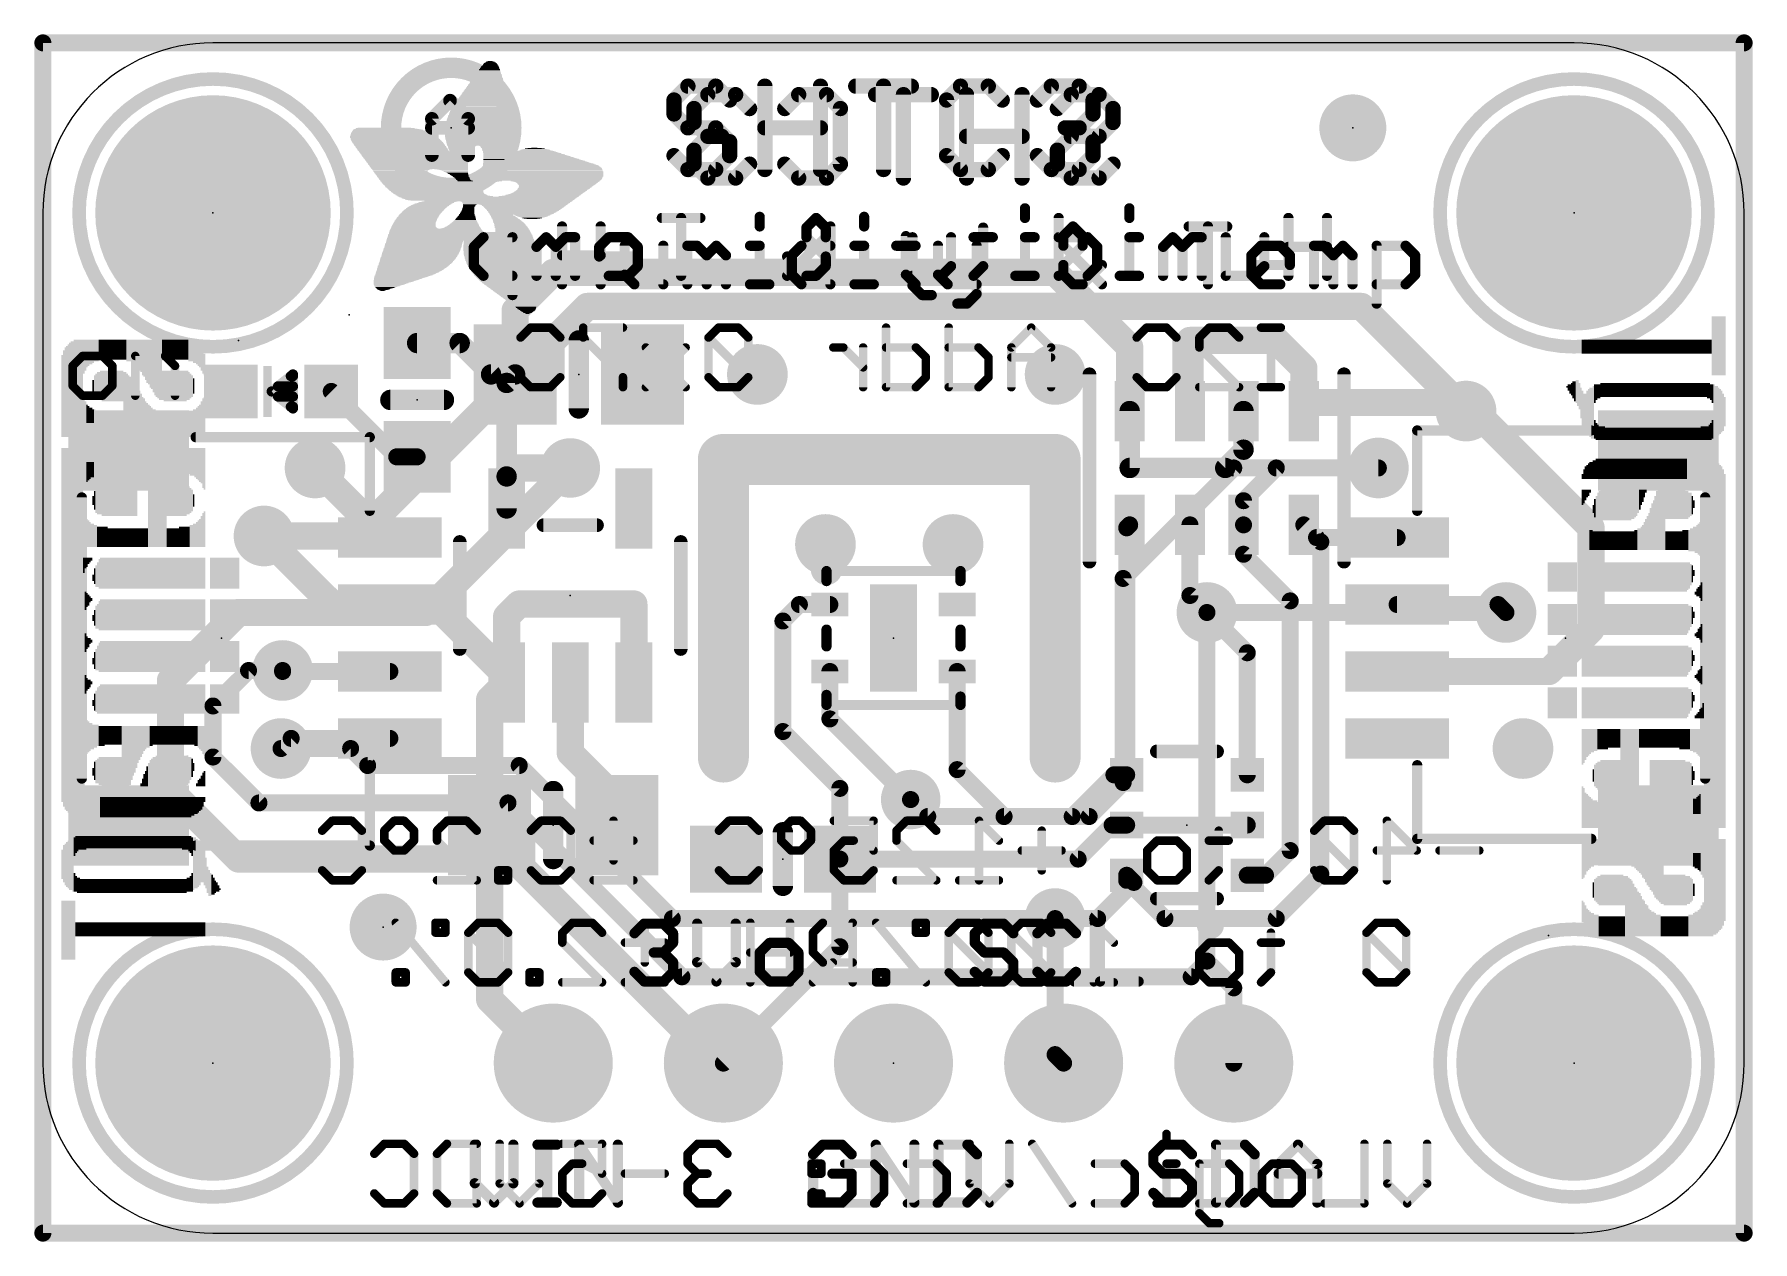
# Model space of a CAD drawing. Extents: x -0.1 to 25.5, y -0.1 to 17.9.
import ezdxf

# ---------------------------------------------------------------- set-up
doc = ezdxf.new("R2010")
doc.units = 0
for name, color, linetype in [('1', 12, 'CONTINUOUS'), ('16', 5, 'CONTINUOUS'), ('17', 110, 'CONTINUOUS'), ('18', 110, 'CONTINUOUS'), ('20', 53, 'CONTINUOUS'), ('21', 40, 'CONTINUOUS'), ('22', 6, 'CONTINUOUS'), ('23', 40, 'CONTINUOUS'), ('24', 6, 'CONTINUOUS')]:
    doc.layers.add(name, color=color, linetype=linetype)

# ---------------------------------------------------------------- blocks, each defined once
blk = doc.blocks.new('RECT')
blk.add_solid([(-0.5, -0.5), (0.5, -0.5), (-0.5, 0.5), (0.5, 0.5)])
blk = doc.blocks.new('PIE')
at = {"const_width": 0.5}
blk.add_lwpolyline([(0, -0.25, 1), (0, 0.25, 1), (0, -0.25)], format="xyb", dxfattribs=at)
blk = doc.blocks.new('ROUNDP')
at = {"const_width": 0.5}
blk.add_lwpolyline([(0, -0.25, 1), (0, 0.25, 1), (0, -0.25)], format="xyb", dxfattribs=at)
blk = doc.blocks.new('ROUNDV')
at = {"const_width": 0.5}
blk.add_lwpolyline([(0, -0.25, 1), (0, 0.25, 1), (0, -0.25)], format="xyb", dxfattribs=at)

msp = doc.modelspace()

# ---------------------------------------------------------------- linework, layer by layer
at = {"layer": '1'}
for points, const_width in [([(0, 17.78), (25.4, 17.78)], 0.254), ([(0, 0), (0, 17.78)], 0.254), ([(25.4, 17.78), (25.4, 0)], 0.254), ([(7.051, 13.782), (7.62, 14.351)], 0.4064), ([(7.62, 14.351), (15.113, 14.351)], 0.4064), ([(15.113, 14.351), (16.226, 13.238)], 0.4064), ([(7.051, 12.827), (7.051, 13.782)], 0.4064), ([(5.588, 13.296), (6.223, 13.296)], 0.3048), ([(6.692, 12.827), (6.223, 13.296)], 0.3048), ([(16.226, 13.238), (16.226, 12.28)], 0.4064), ([(17.126, 12.28), (17.126, 13.335)], 0.4064), ([(17.126, 13.335), (18.415, 13.335)], 0.4064), ([(18.826, 12.924), (18.415, 13.335)], 0.4064), ([(18.826, 12.924), (18.826, 12.28)], 0.4064), ([(6.692, 12.827), (7.051, 12.827)], 0.3048), ([(7.051, 12.827), (6.924, 12.7)], 0.3048), ([(6.924, 12.7), (6.924, 11.303)], 0.3048), ([(4.306, 12.573), (5.283, 11.596)], 0.254), ([(18.826, 12.28), (18.953, 12.407)], 0.4064), ([(21.121, 12.407), (18.953, 12.407)], 0.4064), ([(21.248, 12.28), (21.121, 12.407)], 0.4064), ([(16.226, 11.43), (16.226, 12.28)], 0.3048), ([(17.926, 12.28), (17.926, 11.703)], 0.3048), ([(21.375, 12.28), (21.248, 12.28)], 0.4064), ([(23.114, 10.541), (21.375, 12.28)], 0.4064), ([(17.926, 11.703), (17.653, 11.43)], 0.3048), ([(5.104, 10.39), (4.064, 11.43)], 0.4064), ([(5.283, 11.596), (5.588, 11.596)], 0.254), ([(7.051, 11.43), (6.924, 11.303)], 0.4064), ([(7.874, 11.43), (7.051, 11.43)], 0.4064), ([(17.653, 11.43), (16.226, 11.43)], 0.3048), ([(17.926, 10.941), (18.415, 11.43)], 0.254), ([(18.415, 11.43), (19.939, 11.43)], 0.254), ([(6.924, 11.303), (6.924, 10.8251)], 0.3048), ([(17.926, 10.58), (17.926, 10.941)], 0.254), ([(4.326, 9.39), (3.302, 10.414)], 0.4064), ([(5.181, 10.39), (5.104, 10.39)], 0.4064), ([(16.226, 10.58), (16.1815, 10.5355)], 0.254), ([(16.1815, 10.5355), (16.1815, 6.846)], 0.254), ([(17.126, 9.525), (17.126, 10.58)], 0.254), ([(17.926, 10.58), (17.926, 10.141)], 0.254), ([(19.016, 10.39), (18.826, 10.58)], 0.254), ([(18.826, 10.58), (19.08, 10.326)], 0.254), ([(23.114, 9.017), (23.114, 10.541)], 0.4064), ([(17.926, 10.141), (18.6228, 9.4442)], 0.254), ([(20.219, 10.39), (19.016, 10.39)], 0.254), ([(19.08, 10.326), (19.08, 5.364)], 0.254), ([(5.181, 9.39), (4.326, 9.39)], 0.4064), ([(5.181, 9.39), (5.855, 9.39)], 0.4064), ([(5.855, 9.39), (6.924, 8.321)], 0.4064), ([(7.112, 9.398), (6.924, 9.21)], 0.4064), ([(8.824, 9.398), (7.112, 9.398)], 0.4064), ([(8.824, 8.2249), (8.824, 9.398)], 0.4064), ([(11.295, 9.39), (11.049, 9.144)], 0.254), ([(11.75, 9.39), (11.295, 9.39)], 0.254), ([(17.38, 9.271), (17.126, 9.525)], 0.254), ([(18.6228, 9.4442), (18.6228, 5.715)], 0.254), ([(20.219, 9.39), (21.725, 9.39)], 0.254), ([(21.725, 9.39), (21.844, 9.271)], 0.254), ([(6.924, 9.21), (6.924, 8.321)], 0.4064), ([(11.049, 9.144), (11.049, 7.493)], 0.254), ([(17.9815, 8.6695), (17.38, 9.271)], 0.254), ([(22.487, 8.39), (23.114, 9.017)], 0.4064), ([(17.9815, 6.846), (17.9815, 8.6695)], 0.254), ([(3.5786, 8.39), (3.5786, 8.4046)], 0.254), ([(5.181, 8.39), (3.5786, 8.39)], 0.254), ([(6.924, 8.321), (6.924, 8.2249)], 0.4064), ([(11.75, 8.39), (11.75, 7.681)], 0.254), ([(13.65, 8.39), (13.65, 6.924)], 0.254), ([(20.219, 8.39), (22.487, 8.39)], 0.4064), ([(6.924, 8.2249), (6.67, 7.9709)], 0.4064), ([(7.874, 8.2249), (7.874, 7.173)], 0.4064), ([(6.67, 7.9709), (6.67, 6.096)], 0.4064), ([(12.954, 6.477), (11.75, 7.681)], 0.254), ([(3.707, 7.39), (3.556, 7.239)], 0.254), ([(5.181, 7.39), (3.707, 7.39)], 0.254), ([(11.049, 7.493), (11.899, 6.643)], 0.254), ([(8.57, 6.477), (7.874, 7.173)], 0.4064), ([(13.65, 6.924), (14.351, 6.223)], 0.254), ([(15.991, 6.846), (15.368, 6.223)], 0.254), ([(15.991, 6.846), (16.1815, 6.846)], 0.254), ([(8.57, 6.096), (8.57, 6.477)], 0.4064), ([(11.899, 6.643), (11.899, 5.588)], 0.254), ([(12.9572, 6.477), (12.954, 6.477)], 0.254), ([(6.67, 6.096), (6.67, 3.49)], 0.4064), ([(14.351, 6.223), (15.368, 6.223)], 0.254), ([(15.9645, 6.096), (15.4565, 5.588)], 0.254), ([(15.9645, 6.096), (16.1815, 6.096)], 0.254), ([(16.1815, 6.096), (17.9815, 6.096)], 0.254), ([(11.899, 5.588), (15.4565, 5.588)], 0.254), ([(11.899, 5.588), (11.899, 4.279)], 0.254), ([(18.6228, 5.715), (18.2538, 5.346)], 0.254), ([(16.1815, 5.346), (16.2883, 5.2393)], 0.254), ([(16.1815, 5.346), (16.1815, 5.2705)], 0.254), ([(16.753, 4.699), (16.1815, 5.2705)], 0.254), ([(17.9815, 5.346), (18.2538, 5.346)], 0.254), ([(19.08, 5.364), (18.415, 4.699)], 0.254), ([(16.2883, 5.2393), (15.748, 4.699)], 0.254), ([(15.113, 4.699), (15.748, 4.699)], 0.254), ([(15.113, 4.699), (15.113, 2.667)], 0.254), ([(18.415, 4.699), (16.753, 4.699)], 0.254), ([(11.899, 4.279), (10.16, 2.54)], 0.254), ([(6.67, 3.49), (7.62, 2.54)], 0.4064), ([(15.113, 2.667), (15.24, 2.54)], 0.254), ([(25.4, 0), (0, 0)], 0.254)]:
    msp.add_lwpolyline(points, dxfattribs=dict(at, const_width=const_width))
for points, const_width in [([(0, 17.8435, 1), (0, 17.7165)], 0.127), ([(0.0635, 17.78, 1), (-0.0635, 17.78)], 0.127), ([(25.4635, 17.78, 1), (25.3365, 17.78)], 0.127), ([(25.4, 17.7165, 1), (25.4, 17.8435)], 0.127), ([(7.62, 14.4526, 1), (7.62, 14.2494)], 0.2032), ([(7.6918, 14.2792, 1), (7.5482, 14.4228)], 0.2032), ([(15.1848, 14.4228, 1), (15.0412, 14.2792)], 0.2032), ([(15.113, 14.2494, 1), (15.113, 14.4526)], 0.2032), ([(7.1526, 13.782, 1), (6.9494, 13.782)], 0.2032), ([(6.9792, 13.8538, 1), (7.1228, 13.7102)], 0.2032), ([(5.588, 13.3722, 1), (5.588, 13.2198)], 0.1524), ([(6.2769, 13.3499, 1), (6.1691, 13.2421)], 0.1524), ([(6.223, 13.2198, 1), (6.223, 13.3722)], 0.1524), ([(16.3276, 13.238, 1), (16.1244, 13.238)], 0.2032), ([(16.1542, 13.1662, 1), (16.2978, 13.3098)], 0.2032), ([(17.2276, 13.335, 1), (17.0244, 13.335)], 0.2032), ([(17.126, 13.4366, 1), (17.126, 13.2334)], 0.2032), ([(18.4868, 13.4068, 1), (18.3432, 13.2632)], 0.2032), ([(18.415, 13.2334, 1), (18.415, 13.4366)], 0.2032), ([(18.9276, 12.924, 1), (18.7244, 12.924)], 0.2032), ([(18.7542, 12.8522, 1), (18.8978, 12.9958)], 0.2032), ([(6.692, 12.9032, 1), (6.692, 12.7508)], 0.1524), ([(6.6381, 12.7731, 1), (6.7459, 12.8809)], 0.1524), ([(7.0002, 12.7, 1), (6.8478, 12.7)], 0.1524), ([(6.8701, 12.7539, 1), (6.9779, 12.6461)], 0.1524), ([(6.9494, 12.827, 1), (7.1526, 12.827)], 0.2032), ([(7.1049, 12.7731, 1), (6.9971, 12.8809)], 0.1524), ([(7.051, 12.7508, 1), (7.051, 12.9032)], 0.1524), ([(4.3509, 12.6179, 1), (4.2611, 12.5281)], 0.127), ([(18.953, 12.5086, 1), (18.953, 12.3054)], 0.2032), ([(19.0248, 12.3352, 1), (18.8812, 12.4788)], 0.2032), ([(21.1928, 12.4788, 1), (21.0492, 12.3352)], 0.2032), ([(21.121, 12.3054, 1), (21.121, 12.5086)], 0.2032), ([(16.1244, 12.28, 1), (16.3276, 12.28)], 0.2032), ([(16.3022, 12.28, 1), (16.1498, 12.28)], 0.1524), ([(17.0244, 12.28, 1), (17.2276, 12.28)], 0.2032), ([(18.0022, 12.28, 1), (17.8498, 12.28)], 0.1524), ([(18.7244, 12.28, 1), (18.9276, 12.28)], 0.2032), ([(18.7542, 12.3518, 1), (18.8978, 12.2082)], 0.2032), ([(21.248, 12.3816, 1), (21.248, 12.1784)], 0.2032), ([(21.1762, 12.2082, 1), (21.3198, 12.3518)], 0.2032), ([(21.4468, 12.3518, 1), (21.3032, 12.2082)], 0.2032), ([(21.375, 12.1784, 1), (21.375, 12.3816)], 0.2032), ([(17.9799, 11.6491, 1), (17.8721, 11.7569)], 0.1524), ([(4.1358, 11.5018, 1), (3.9922, 11.3582)], 0.2032), ([(5.283, 11.6595, 1), (5.283, 11.5325)], 0.127), ([(5.2381, 11.5511, 1), (5.3279, 11.6409)], 0.127), ([(5.588, 11.5325, 1), (5.588, 11.6595)], 0.127), ([(7.051, 11.5316, 1), (7.051, 11.3284)], 0.2032), ([(7.1228, 11.3582, 1), (6.9792, 11.5018)], 0.2032), ([(7.874, 11.3284, 1), (7.874, 11.5316)], 0.2032), ([(16.226, 11.5062, 1), (16.226, 11.3538)], 0.1524), ([(17.5991, 11.4839, 1), (17.7069, 11.3761)], 0.1524), ([(17.653, 11.3538, 1), (17.653, 11.5062)], 0.1524), ([(17.8498, 11.703, 1), (18.0022, 11.703)], 0.1524), ([(18.415, 11.4935, 1), (18.415, 11.3665)], 0.127), ([(18.4599, 11.3851, 1), (18.3701, 11.4749)], 0.127), ([(19.939, 11.3665, 1), (19.939, 11.4935)], 0.127), ([(6.8522, 11.3748, 1), (6.9958, 11.2312)], 0.2032), ([(7.0002, 11.303, 1), (6.8478, 11.303)], 0.1524), ([(6.8478, 11.303, 1), (7.0002, 11.303)], 0.1524), ([(16.1498, 11.43, 1), (16.3022, 11.43)], 0.1524), ([(17.9895, 10.941, 1), (17.8625, 10.941)], 0.127), ([(17.8811, 10.9859, 1), (17.9709, 10.8961)], 0.127), ([(6.8478, 10.8251, 1), (7.0002, 10.8251)], 0.1524), ([(3.3738, 10.4858, 1), (3.2302, 10.3422)], 0.2032), ([(5.104, 10.4916, 1), (5.104, 10.2884)], 0.2032), ([(5.0322, 10.3182, 1), (5.1758, 10.4618)], 0.2032), ([(5.181, 10.2884, 1), (5.181, 10.4916)], 0.2032), ([(16.245, 10.5355, 1), (16.118, 10.5355)], 0.127), ([(16.1366, 10.5804, 1), (16.2264, 10.4906)], 0.127), ([(16.2709, 10.5351, 1), (16.1811, 10.6249)], 0.127), ([(17.1895, 10.58, 1), (17.0625, 10.58)], 0.127), ([(17.9895, 10.58, 1), (17.8625, 10.58)], 0.127), ([(17.8625, 10.58, 1), (17.9895, 10.58)], 0.127), ([(18.8709, 10.6249, 1), (18.7811, 10.5351)], 0.127), ([(18.8709, 10.6249, 1), (18.7811, 10.5351)], 0.127), ([(23.2156, 10.541, 1), (23.0124, 10.541)], 0.2032), ([(23.0422, 10.4692, 1), (23.1858, 10.6128)], 0.2032), ([(17.9709, 10.1859, 1), (17.8811, 10.0961)], 0.127), ([(19.016, 10.4535, 1), (19.016, 10.3265)], 0.127), ([(18.9711, 10.3451, 1), (19.0609, 10.4349)], 0.127), ([(19.1435, 10.326, 1), (19.0165, 10.326)], 0.127), ([(19.0351, 10.2811, 1), (19.1249, 10.3709)], 0.127), ([(20.219, 10.3265, 1), (20.219, 10.4535)], 0.127), ([(17.8625, 10.141, 1), (17.9895, 10.141)], 0.127), ([(4.326, 9.4916, 1), (4.326, 9.2884)], 0.2032), ([(4.2542, 9.3182, 1), (4.3978, 9.4618)], 0.2032), ([(5.181, 9.4916, 1), (5.181, 9.2884)], 0.2032), ([(5.181, 9.2884, 1), (5.181, 9.4916)], 0.2032), ([(5.9268, 9.4618, 1), (5.7832, 9.3182)], 0.2032), ([(5.855, 9.2884, 1), (5.855, 9.4916)], 0.2032), ([(7.112, 9.4996, 1), (7.112, 9.2964)], 0.2032), ([(7.1838, 9.3262, 1), (7.0402, 9.4698)], 0.2032), ([(8.9256, 9.398, 1), (8.7224, 9.398)], 0.2032), ([(8.824, 9.2964, 1), (8.824, 9.4996)], 0.2032), ([(11.295, 9.4535, 1), (11.295, 9.3265)], 0.127), ([(11.3399, 9.3451, 1), (11.2501, 9.4349)], 0.127), ([(11.75, 9.3265, 1), (11.75, 9.4535)], 0.127), ([(17.1709, 9.5699, 1), (17.0811, 9.4801)], 0.127), ([(17.0625, 9.525, 1), (17.1895, 9.525)], 0.127), ([(18.6863, 9.4442, 1), (18.5593, 9.4442)], 0.127), ([(18.5779, 9.3993, 1), (18.6677, 9.4891)], 0.127), ([(20.219, 9.4535, 1), (20.219, 9.3265)], 0.127), ([(21.7699, 9.4349, 1), (21.6801, 9.3451)], 0.127), ([(21.725, 9.3265, 1), (21.725, 9.4535)], 0.127), ([(7.0256, 9.21, 1), (6.8224, 9.21)], 0.2032), ([(6.8522, 9.2818, 1), (6.9958, 9.1382)], 0.2032), ([(11.1125, 9.144, 1), (10.9855, 9.144)], 0.127), ([(11.0041, 9.1889, 1), (11.0939, 9.0991)], 0.127), ([(17.4249, 9.3159, 1), (17.3351, 9.2261)], 0.127), ([(17.3351, 9.2261, 1), (17.4249, 9.3159)], 0.127), ([(21.7991, 9.2261, 1), (21.8889, 9.3159)], 0.127), ([(23.0124, 9.017, 1), (23.2156, 9.017)], 0.2032), ([(23.1858, 8.9452, 1), (23.0422, 9.0888)], 0.2032), ([(18.045, 8.6695, 1), (17.918, 8.6695)], 0.127), ([(17.9366, 8.6246, 1), (18.0264, 8.7144)], 0.127), ([(3.6421, 8.4046, 1), (3.5151, 8.4046)], 0.127), ([(3.5786, 8.4535, 1), (3.5786, 8.3265)], 0.127), ([(5.181, 8.3265, 1), (5.181, 8.4535)], 0.127), ([(7.0256, 8.321, 1), (6.8224, 8.321)], 0.2032), ([(6.8522, 8.2492, 1), (6.9958, 8.3928)], 0.2032), ([(11.8135, 8.39, 1), (11.6865, 8.39)], 0.127), ([(13.7135, 8.39, 1), (13.5865, 8.39)], 0.127), ([(20.219, 8.4916, 1), (20.219, 8.2884)], 0.2032), ([(22.4152, 8.4618, 1), (22.5588, 8.3182)], 0.2032), ([(22.487, 8.2884, 1), (22.487, 8.4916)], 0.2032), ([(3.5151, 8.39, 1), (3.6421, 8.39)], 0.127), ([(6.8224, 8.321, 1), (7.0256, 8.321)], 0.2032), ([(6.8224, 8.2249, 1), (7.0256, 8.2249)], 0.2032), ([(6.9958, 8.1531, 1), (6.8522, 8.2967)], 0.2032), ([(7.9756, 8.2249, 1), (7.7724, 8.2249)], 0.2032), ([(8.7224, 8.2249, 1), (8.9256, 8.2249)], 0.2032), ([(6.7716, 7.9709, 1), (6.5684, 7.9709)], 0.2032), ([(6.5982, 8.0427, 1), (6.7418, 7.8991)], 0.2032), ([(11.7949, 7.7259, 1), (11.7051, 7.6361)], 0.127), ([(11.6865, 7.681, 1), (11.8135, 7.681)], 0.127), ([(3.707, 7.4535, 1), (3.707, 7.3265)], 0.127), ([(3.7519, 7.3451, 1), (3.6621, 7.4349)], 0.127), ([(5.181, 7.3265, 1), (5.181, 7.4535)], 0.127), ([(11.0939, 7.5379, 1), (11.0041, 7.4481)], 0.127), ([(10.9855, 7.493, 1), (11.1125, 7.493)], 0.127), ([(3.5111, 7.2839, 1), (3.6009, 7.1941)], 0.127), ([(7.7724, 7.173, 1), (7.9756, 7.173)], 0.2032), ([(7.9458, 7.2448, 1), (7.8022, 7.1012)], 0.2032), ([(13.6949, 6.9689, 1), (13.6051, 6.8791)], 0.127), ([(13.5865, 6.924, 1), (13.7135, 6.924)], 0.127), ([(15.991, 6.9095, 1), (15.991, 6.7825)], 0.127), ([(16.0359, 6.8011, 1), (15.9461, 6.8909)], 0.127), ([(16.1815, 6.7825, 1), (16.1815, 6.9095)], 0.127), ([(8.6716, 6.477, 1), (8.4684, 6.477)], 0.2032), ([(11.9625, 6.643, 1), (11.8355, 6.643)], 0.127), ([(11.8541, 6.5981, 1), (11.9439, 6.6879)], 0.127), ([(16.118, 6.846, 1), (16.245, 6.846)], 0.127), ([(17.918, 6.846, 1), (18.045, 6.846)], 0.127), ([(8.4982, 6.4052, 1), (8.6418, 6.5488)], 0.2032), ([(12.954, 6.5405, 1), (12.954, 6.4135)], 0.127), ([(12.9091, 6.4321, 1), (12.9989, 6.5219)], 0.127), ([(12.9572, 6.4135, 1), (12.9572, 6.5405)], 0.127), ([(6.7716, 6.096, 1), (6.5684, 6.096)], 0.2032), ([(6.5684, 6.096, 1), (6.7716, 6.096)], 0.2032), ([(8.4684, 6.096, 1), (8.6716, 6.096)], 0.2032), ([(14.351, 6.2865, 1), (14.351, 6.1595)], 0.127), ([(14.3061, 6.1781, 1), (14.3959, 6.2679)], 0.127), ([(15.3231, 6.2679, 1), (15.4129, 6.1781)], 0.127), ([(15.368, 6.1595, 1), (15.368, 6.2865)], 0.127), ([(15.9645, 6.1595, 1), (15.9645, 6.0325)], 0.127), ([(16.0094, 6.0511, 1), (15.9196, 6.1409)], 0.127), ([(16.1815, 6.1595, 1), (16.1815, 6.0325)], 0.127), ([(16.1815, 6.0325, 1), (16.1815, 6.1595)], 0.127), ([(17.9815, 6.0325, 1), (17.9815, 6.1595)], 0.127), ([(11.899, 5.6515, 1), (11.899, 5.5245)], 0.127), ([(11.9625, 5.588, 1), (11.8355, 5.588)], 0.127), ([(11.8355, 5.588, 1), (11.9625, 5.588)], 0.127), ([(15.4116, 5.6329, 1), (15.5014, 5.5431)], 0.127), ([(15.4565, 5.5245, 1), (15.4565, 5.6515)], 0.127), ([(18.5593, 5.715, 1), (18.6863, 5.715)], 0.127), ([(18.6677, 5.6701, 1), (18.5779, 5.7599)], 0.127), ([(16.2264, 5.3909, 1), (16.1366, 5.3011)], 0.127), ([(16.245, 5.346, 1), (16.118, 5.346)], 0.127), ([(16.2264, 5.3154, 1), (16.1366, 5.2256)], 0.127), ([(17.9815, 5.4095, 1), (17.9815, 5.2825)], 0.127), ([(18.2089, 5.3909, 1), (18.2987, 5.3011)], 0.127), ([(18.2538, 5.2825, 1), (18.2538, 5.4095)], 0.127), ([(19.0165, 5.364, 1), (19.1435, 5.364)], 0.127), ([(19.1249, 5.3191, 1), (19.0351, 5.4089)], 0.127), ([(16.118, 5.2705, 1), (16.245, 5.2705)], 0.127), ([(16.3332, 5.1943, 1), (16.2433, 5.2842)], 0.127), ([(16.2433, 5.1943, 1), (16.3332, 5.2842)], 0.127), ([(15.113, 4.7625, 1), (15.113, 4.6355)], 0.127), ([(15.1765, 4.699, 1), (15.0495, 4.699)], 0.127), ([(15.7031, 4.7439, 1), (15.7929, 4.6541)], 0.127), ([(15.748, 4.6355, 1), (15.748, 4.7625)], 0.127), ([(16.753, 4.7625, 1), (16.753, 4.6355)], 0.127), ([(16.7081, 4.6541, 1), (16.7979, 4.7439)], 0.127), ([(18.3701, 4.7439, 1), (18.4599, 4.6541)], 0.127), ([(18.415, 4.6355, 1), (18.415, 4.7625)], 0.127), ([(11.9439, 4.2341, 1), (11.8541, 4.3239)], 0.127), ([(11.8355, 4.279, 1), (11.9625, 4.279)], 0.127), ([(6.5684, 3.49, 1), (6.7716, 3.49)], 0.2032), ([(6.7418, 3.5618, 1), (6.5982, 3.4182)], 0.2032), ([(7.5482, 2.4682, 1), (7.6918, 2.6118)], 0.2032), ([(10.1151, 2.5849, 1), (10.2049, 2.4951)], 0.127), ([(15.1579, 2.7119, 1), (15.0681, 2.6221)], 0.127), ([(15.0495, 2.667, 1), (15.1765, 2.667)], 0.127), ([(15.1951, 2.4951, 1), (15.2849, 2.5849)], 0.127), ([(0, 0.0635, 1), (0, -0.0635)], 0.127), ([(-0.0635, 0, 1), (0.0635, 0)], 0.127), ([(25.3365, 0, 1), (25.4635, 0)], 0.127), ([(25.4, -0.0635, 1), (25.4, 0.0635)], 0.127)]:
    msp.add_lwpolyline(points, format="xyb", dxfattribs=dict(at, const_width=const_width))
at = {"layer": '16'}
for points, const_width in [([(0, 17.78), (25.4, 17.78)], 0.254), ([(0, 0), (0, 17.78)], 0.254), ([(25.4, 17.78), (25.4, 0)], 0.254), ([(8.128, 13.843), (4.699, 10.414)], 0.4064), ([(19.685, 13.843), (8.128, 13.843)], 0.4064), ([(21.248, 12.28), (19.685, 13.843)], 0.4064), ([(5.715, 9.271), (7.874, 11.43)], 0.4064), ([(16.129, 9.779), (17.78, 11.43)], 0.254), ([(17.78, 11.43), (19.939, 11.43)], 0.254), ([(3.302, 10.414), (4.699, 10.414)], 0.4064), ([(16.129, 6.731), (16.129, 9.779)], 0.254), ([(1.905, 8.255), (2.921, 9.271)], 0.4064), ([(2.921, 9.271), (5.715, 9.271)], 0.4064), ([(21.844, 9.271), (17.38, 9.271)], 0.254), ([(17.38, 4.064), (17.38, 9.271)], 0.254), ([(3.0706, 8.4046), (2.54, 7.874)], 0.254), ([(3.5786, 8.4046), (3.0706, 8.4046)], 0.254), ([(1.905, 6.604), (1.905, 8.255)], 0.4064), ([(2.54, 7.874), (2.54, 7.112)], 0.254), ([(2.54, 7.112), (3.2258, 6.4262)], 0.254), ([(3.556, 7.239), (4.5952, 7.239)], 0.254), ([(4.5952, 7.239), (4.8492, 6.985)], 0.254), ([(7.112, 6.985), (4.8492, 6.985)], 0.254), ([(9.398, 4.699), (7.112, 6.985)], 0.254), ([(1.905, 6.604), (2.921, 5.588)], 0.4064), ([(15.621, 6.223), (16.129, 6.731)], 0.254), ([(3.2258, 6.4262), (6.9439, 6.4262)], 0.254), ([(6.9439, 6.4262), (9.5411, 3.829)], 0.254), ([(13.2112, 6.223), (12.9572, 6.477)], 0.254), ([(15.621, 6.223), (13.2112, 6.223)], 0.254), ([(2.921, 5.588), (7.0278, 5.588)], 0.4064), ([(7.0278, 5.588), (10.0758, 2.54)], 0.4064), ([(15.113, 4.699), (9.398, 4.699)], 0.254), ([(17.145, 3.829), (17.38, 4.064)], 0.254), ([(17.38, 4.064), (17.78, 3.664)], 0.254), ([(9.5411, 3.829), (17.145, 3.829)], 0.254), ([(17.78, 3.664), (17.78, 2.54)], 0.254), ([(10.0758, 2.54), (10.16, 2.54)], 0.4064), ([(25.4, 0), (0, 0)], 0.254)]:
    msp.add_lwpolyline(points, dxfattribs=dict(at, const_width=const_width))
for points, const_width in [([(0, 17.8435, 1), (0, 17.7165)], 0.127), ([(0.0635, 17.78, 1), (-0.0635, 17.78)], 0.127), ([(25.4635, 17.78, 1), (25.3365, 17.78)], 0.127), ([(25.4, 17.7165, 1), (25.4, 17.8435)], 0.127), ([(8.128, 13.9446, 1), (8.128, 13.7414)], 0.2032), ([(8.1998, 13.7712, 1), (8.0562, 13.9148)], 0.2032), ([(19.7568, 13.9148, 1), (19.6132, 13.7712)], 0.2032), ([(19.685, 13.7414, 1), (19.685, 13.9446)], 0.2032), ([(21.1762, 12.2082, 1), (21.3198, 12.3518)], 0.2032), ([(7.9458, 11.3582, 1), (7.8022, 11.5018)], 0.2032), ([(17.78, 11.4935, 1), (17.78, 11.3665)], 0.127), ([(17.8249, 11.3851, 1), (17.7351, 11.4749)], 0.127), ([(19.939, 11.3665, 1), (19.939, 11.4935)], 0.127), ([(3.302, 10.5156, 1), (3.302, 10.3124)], 0.2032), ([(4.6272, 10.4858, 1), (4.7708, 10.3422)], 0.2032), ([(4.699, 10.3124, 1), (4.699, 10.5156)], 0.2032), ([(16.1925, 9.779, 1), (16.0655, 9.779)], 0.127), ([(16.0841, 9.8239, 1), (16.1739, 9.7341)], 0.127), ([(2.921, 9.3726, 1), (2.921, 9.1694)], 0.2032), ([(2.9928, 9.1992, 1), (2.8492, 9.3428)], 0.2032), ([(5.6432, 9.3428, 1), (5.7868, 9.1992)], 0.2032), ([(5.715, 9.1694, 1), (5.715, 9.3726)], 0.2032), ([(17.38, 9.3345, 1), (17.38, 9.2075)], 0.127), ([(17.4435, 9.271, 1), (17.3165, 9.271)], 0.127), ([(21.844, 9.2075, 1), (21.844, 9.3345)], 0.127), ([(3.0706, 8.4681, 1), (3.0706, 8.3411)], 0.127), ([(3.1155, 8.3597, 1), (3.0257, 8.4495)], 0.127), ([(3.5786, 8.3411, 1), (3.5786, 8.4681)], 0.127), ([(2.0066, 8.255, 1), (1.8034, 8.255)], 0.2032), ([(1.8332, 8.3268, 1), (1.9768, 8.1832)], 0.2032), ([(2.6035, 7.874, 1), (2.4765, 7.874)], 0.127), ([(2.4951, 7.9189, 1), (2.5849, 7.8291)], 0.127), ([(2.5849, 7.1569, 1), (2.4951, 7.0671)], 0.127), ([(3.556, 7.3025, 1), (3.556, 7.1755)], 0.127), ([(4.6401, 7.2839, 1), (4.5503, 7.1941)], 0.127), ([(4.5952, 7.1755, 1), (4.5952, 7.3025)], 0.127), ([(2.4765, 7.112, 1), (2.6035, 7.112)], 0.127), ([(4.8492, 7.0485, 1), (4.8492, 6.9215)], 0.127), ([(4.8043, 6.9401, 1), (4.8941, 7.0299)], 0.127), ([(7.1569, 7.0299, 1), (7.0671, 6.9401)], 0.127), ([(7.112, 6.9215, 1), (7.112, 7.0485)], 0.127), ([(1.8034, 6.604, 1), (2.0066, 6.604)], 0.2032), ([(1.9768, 6.6758, 1), (1.8332, 6.5322)], 0.2032), ([(16.0655, 6.731, 1), (16.1925, 6.731)], 0.127), ([(16.1739, 6.6861, 1), (16.0841, 6.7759)], 0.127), ([(3.2258, 6.4897, 1), (3.2258, 6.3627)], 0.127), ([(3.1809, 6.3813, 1), (3.2707, 6.4711)], 0.127), ([(6.9888, 6.4711, 1), (6.899, 6.3813)], 0.127), ([(6.9439, 6.3627, 1), (6.9439, 6.4897)], 0.127), ([(13.0021, 6.5219, 1), (12.9123, 6.4321)], 0.127), ([(13.2112, 6.2865, 1), (13.2112, 6.1595)], 0.127), ([(13.1663, 6.1781, 1), (13.2561, 6.2679)], 0.127), ([(15.5761, 6.2679, 1), (15.6659, 6.1781)], 0.127), ([(15.621, 6.1595, 1), (15.621, 6.2865)], 0.127), ([(2.921, 5.6896, 1), (2.921, 5.4864)], 0.2032), ([(2.8492, 5.5162, 1), (2.9928, 5.6598)], 0.2032), ([(7.0996, 5.6598, 1), (6.9559, 5.5162)], 0.2032), ([(7.0278, 5.4864, 1), (7.0278, 5.6896)], 0.2032), ([(9.398, 4.7625, 1), (9.398, 4.6355)], 0.127), ([(9.3531, 4.6541, 1), (9.4429, 4.7439)], 0.127), ([(15.113, 4.6355, 1), (15.113, 4.7625)], 0.127), ([(17.4249, 4.1089, 1), (17.3351, 4.0191)], 0.127), ([(17.3165, 4.064, 1), (17.4435, 4.064)], 0.127), ([(17.4249, 4.0191, 1), (17.3351, 4.1089)], 0.127), ([(9.5411, 3.8925, 1), (9.5411, 3.7655)], 0.127), ([(9.4962, 3.7841, 1), (9.586, 3.8739)], 0.127), ([(17.1001, 3.8739, 1), (17.1899, 3.7841)], 0.127), ([(17.145, 3.7655, 1), (17.145, 3.8925)], 0.127), ([(17.8435, 3.664, 1), (17.7165, 3.664)], 0.127), ([(17.7351, 3.6191, 1), (17.8249, 3.7089)], 0.127), ([(10.0758, 2.6416, 1), (10.0758, 2.4384)], 0.2032), ([(10.0039, 2.4682, 1), (10.1476, 2.6118)], 0.2032), ([(10.16, 2.4384, 1), (10.16, 2.6416)], 0.2032), ([(17.7165, 2.54, 1), (17.8435, 2.54)], 0.127), ([(0, 0.0635, 1), (0, -0.0635)], 0.127), ([(-0.0635, 0, 1), (0.0635, 0)], 0.127), ([(25.3365, 0, 1), (25.4635, 0)], 0.127), ([(25.4, -0.0635, 1), (25.4, 0.0635)], 0.127)]:
    msp.add_lwpolyline(points, format="xyb", dxfattribs=dict(at, const_width=const_width))
at = {"layer": '20'}
for p, q in [((22.86, 17.78), (2.54, 17.78)), ((0, 15.24), (0, 2.54)), ((25.4, 2.54), (25.4, 15.24)), ((2.54, 0), (22.86, 0))]:
    msp.add_line(p, q, dxfattribs=at)
at = {"layer": '20', "const_width": 0.762}
for points in [[(10.16, 7.112), (10.16, 11.557)], [(10.16, 11.557), (15.113, 11.557)], [(15.113, 11.557), (15.113, 7.112)]]:
    msp.add_lwpolyline(points, dxfattribs=at)
at = {"layer": '20', "const_width": 0.381}
for points in [[(10.3505, 11.557, 1), (9.9695, 11.557)], [(10.16, 11.7475, 1), (10.16, 11.3665)], [(15.3035, 11.557, 1), (14.9225, 11.557)], [(15.113, 11.3665, 1), (15.113, 11.7475)], [(9.9695, 7.112, 1), (10.3505, 7.112)], [(14.9225, 7.112, 1), (15.3035, 7.112)]]:
    msp.add_lwpolyline(points, format="xyb", dxfattribs=at)
at = {"layer": '20'}
for centre, start, end in [((2.54, 15.24), 90, 180), ((22.86, 15.24), 0, 90), ((2.54, 2.54), 180, 270), ((22.86, 2.54), 270, 0)]:
    msp.add_arc(centre, 2.54, start, end, dxfattribs=at)
at = {"layer": '21'}
for points, const_width in [([(2.54, 13.24, 1), (2.54, 17.24, 1), (2.54, 13.24)], 0.2032), ([(9.6307, 17.1905, 1), (9.6307, 17.0762)], 0.1143), ([(9.6711, 17.093, 1), (9.5902, 17.1738)], 0.1143), ([(10.0863, 17.1738, 1), (10.0055, 17.093)], 0.1143), ([(10.0459, 17.0762, 1), (10.0459, 17.1905)], 0.1143), ([(10.8367, 17.1334, 1), (10.7224, 17.1334)], 0.1143), ([(11.6671, 17.1334, 1), (11.5528, 17.1334)], 0.1143), ([(12.1361, 17.1905, 1), (12.1361, 17.0762)], 0.1143), ([(12.6084, 17.1334, 1), (12.4941, 17.1334)], 0.1143), ([(12.9665, 17.0762, 1), (12.9665, 17.1905)], 0.1143), ([(13.7002, 17.1905, 1), (13.7002, 17.0762)], 0.1143), ([(13.7406, 17.093, 1), (13.6598, 17.1738)], 0.1143), ([(14.1558, 17.1738, 1), (14.075, 17.093)], 0.1143), ([(14.1154, 17.0762, 1), (14.1154, 17.1905)], 0.1143), ([(15.0567, 17.1905, 1), (15.0567, 17.0762)], 0.1143), ([(15.0971, 17.093, 1), (15.0163, 17.1738)], 0.1143), ([(15.5123, 17.1738, 1), (15.4315, 17.093)], 0.1143), ([(15.4719, 17.0762, 1), (15.4719, 17.1905)], 0.1143), ([(22.86, 13.24, 1), (22.86, 17.24, 1), (22.86, 13.24)], 0.2032), ([(9.4802, 16.9258, 1), (9.3659, 16.9258)], 0.1143), ([(9.3826, 16.9662, 1), (9.4635, 16.8853)], 0.1143), ([(10.2131, 16.8853, 1), (10.2939, 16.9662)], 0.1143), ([(13.5497, 16.9258, 1), (13.4354, 16.9258)], 0.1143), ([(13.4521, 16.9662, 1), (13.533, 16.8853)], 0.1143), ([(14.2826, 16.8853, 1), (14.3634, 16.9662)], 0.1143), ([(14.8086, 16.9662, 1), (14.8895, 16.8853)], 0.1143), ([(15.7366, 16.9258, 1), (15.6223, 16.9258)], 0.1143), ([(15.6391, 16.8853, 1), (15.7199, 16.9662)], 0.1143), ([(9.4635, 16.7586, 1), (9.3826, 16.6777)], 0.1143), ([(9.3659, 16.7181, 1), (9.4802, 16.7181)], 0.1143), ([(15.6223, 16.7181, 1), (15.7366, 16.7181)], 0.1143), ([(15.7199, 16.6777, 1), (15.6391, 16.7586)], 0.1143), ([(9.6307, 16.5677, 1), (9.6307, 16.4534)], 0.1143), ([(9.5902, 16.4701, 1), (9.6711, 16.5509)], 0.1143), ([(10.0863, 16.5509, 1), (10.0055, 16.4701)], 0.1143), ([(10.0459, 16.4534, 1), (10.0459, 16.5677)], 0.1143), ([(10.7795, 16.5677, 1), (10.7795, 16.4534)], 0.1143), ([(11.61, 16.4534, 1), (11.61, 16.5677)], 0.1143), ([(15.2643, 16.5677, 1), (15.2643, 16.4534)], 0.1143), ([(15.5123, 16.5509, 1), (15.4315, 16.4701)], 0.1143), ([(15.4315, 16.5509, 1), (15.5123, 16.4701)], 0.1143), ([(15.4719, 16.4534, 1), (15.4719, 16.5677)], 0.1143), ([(9.4635, 16.1357, 1), (9.3826, 16.0549)], 0.1143), ([(10.3106, 16.3029, 1), (10.1963, 16.3029)], 0.1143), ([(10.2939, 16.0549, 1), (10.2131, 16.1357)], 0.1143), ([(10.2131, 16.2625, 1), (10.2939, 16.3433)], 0.1143), ([(13.533, 16.1357, 1), (13.4521, 16.0549)], 0.1143), ([(14.3634, 16.0549, 1), (14.2826, 16.1357)], 0.1143), ([(14.8895, 16.1357, 1), (14.8086, 16.0549)], 0.1143), ([(15.7366, 16.3029, 1), (15.6223, 16.3029)], 0.1143), ([(15.7199, 16.0549, 1), (15.6391, 16.1357)], 0.1143), ([(15.6391, 16.2625, 1), (15.7199, 16.3433)], 0.1143), ([(9.6307, 15.9449, 1), (9.6307, 15.8306)], 0.1143), ([(9.5902, 15.8473, 1), (9.6711, 15.9281)], 0.1143), ([(10.0055, 15.9281, 1), (10.0863, 15.8473)], 0.1143), ([(10.0459, 15.8306, 1), (10.0459, 15.9449)], 0.1143), ([(10.1963, 16.0953, 1), (10.3106, 16.0953)], 0.1143), ([(10.7224, 15.8877, 1), (10.8367, 15.8877)], 0.1143), ([(11.5528, 15.8877, 1), (11.6671, 15.8877)], 0.1143), ([(12.4941, 15.8877, 1), (12.6084, 15.8877)], 0.1143), ([(13.4354, 16.0953, 1), (13.5497, 16.0953)], 0.1143), ([(13.7002, 15.9449, 1), (13.7002, 15.8306)], 0.1143), ([(13.6598, 15.8473, 1), (13.7406, 15.9281)], 0.1143), ([(14.075, 15.9281, 1), (14.1558, 15.8473)], 0.1143), ([(14.1154, 15.8306, 1), (14.1154, 15.9449)], 0.1143), ([(15.0567, 15.9449, 1), (15.0567, 15.8306)], 0.1143), ([(15.0163, 15.8473, 1), (15.0971, 15.9281)], 0.1143), ([(15.4315, 15.9281, 1), (15.5123, 15.8473)], 0.1143), ([(15.4719, 15.8306, 1), (15.4719, 15.9449)], 0.1143), ([(15.6223, 16.0953, 1), (15.7366, 16.0953)], 0.1143), ([(10.7403, 15.1816, 1), (10.6641, 15.1816)], 0.0762), ([(12.2995, 15.1816, 1), (12.2233, 15.1816)], 0.0762), ([(7.7897, 15.0375, 1), (7.7135, 15.0375)], 0.0762), ([(8.3659, 15.0375, 1), (8.2897, 15.0375)], 0.0762), ([(10.6641, 15.0375, 1), (10.7403, 15.0375)], 0.0762), ([(11.7961, 15.0375, 1), (11.7199, 15.0375)], 0.0762), ([(12.2233, 15.0375, 1), (12.2995, 15.0375)], 0.0762), ([(12.9232, 14.8935, 1), (12.847, 14.8935)], 0.0762), ([(15.2738, 14.8935, 1), (15.1976, 14.8935)], 0.0762), ([(15.2088, 14.9204, 1), (15.2627, 14.8665)], 0.0762), ([(15.4067, 15.0645, 1), (15.3528, 15.0106)], 0.0762), ([(15.4067, 15.0106, 1), (15.3528, 15.0645)], 0.0762), ([(15.5619, 14.8935, 1), (15.4857, 14.8935)], 0.0762), ([(15.4969, 14.8665, 1), (15.5508, 14.9204)], 0.0762), ([(17.1068, 15.0756, 1), (17.1068, 14.9994)], 0.0762), ([(17.433, 15.0375, 1), (17.3568, 15.0375)], 0.0762), ([(17.683, 14.9994, 1), (17.683, 15.0756)], 0.0762), ([(7.7516, 14.6435, 1), (7.7516, 14.5673)], 0.0762), ([(8.3278, 14.5673, 1), (8.3278, 14.6435)], 0.0762), ([(8.7252, 14.7494, 1), (8.649, 14.7494)], 0.0762), ([(9.3014, 14.7494, 1), (9.2252, 14.7494)], 0.0762), ([(9.6607, 14.7494, 1), (9.5845, 14.7494)], 0.0762), ([(9.6226, 14.7875, 1), (9.6226, 14.7113)], 0.0762), ([(9.7936, 14.7764, 1), (9.7397, 14.7225)], 0.0762), ([(9.7667, 14.7113, 1), (9.7667, 14.7875)], 0.0762), ([(9.9488, 14.6054, 1), (9.8726, 14.6054)], 0.0762), ([(9.8838, 14.6323, 1), (9.9377, 14.5784)], 0.0762), ([(9.8838, 14.5784, 1), (9.9377, 14.6323)], 0.0762), ([(10.0817, 14.7764, 1), (10.0278, 14.7225)], 0.0762), ([(10.0817, 14.7225, 1), (10.0278, 14.7764)], 0.0762), ([(10.2369, 14.6054, 1), (10.1607, 14.6054)], 0.0762), ([(10.1719, 14.5784, 1), (10.2258, 14.6323)], 0.0762), ([(10.5581, 14.7875, 1), (10.5581, 14.7113)], 0.0762), ([(10.7403, 14.7494, 1), (10.6641, 14.7494)], 0.0762), ([(10.7022, 14.7113, 1), (10.7022, 14.7875)], 0.0762), ([(11.2199, 14.6054, 1), (11.1437, 14.6054)], 0.0762), ([(11.1549, 14.6323, 1), (11.2087, 14.5784)], 0.0762), ([(11.3259, 14.7875, 1), (11.3259, 14.7113)], 0.0762), ([(11.3528, 14.7225, 1), (11.2989, 14.7764)], 0.0762), ([(11.758, 14.7113, 1), (11.758, 14.7875)], 0.0762), ([(12.1173, 14.7875, 1), (12.1173, 14.7113)], 0.0762), ([(12.2995, 14.7494, 1), (12.2233, 14.7494)], 0.0762), ([(12.2614, 14.7113, 1), (12.2614, 14.7875)], 0.0762), ([(12.741, 14.7875, 1), (12.741, 14.7113)], 0.0762), ([(13.0291, 14.7113, 1), (13.0291, 14.7875)], 0.0762), ([(13.4028, 14.7494, 1), (13.3266, 14.7494)], 0.0762), ([(13.979, 14.7494, 1), (13.9028, 14.7494)], 0.0762), ([(15.2627, 14.7764, 1), (15.2088, 14.7225)], 0.0762), ([(15.1976, 14.7494, 1), (15.2738, 14.7494)], 0.0762), ([(15.4857, 14.7494, 1), (15.5619, 14.7494)], 0.0762), ([(15.5508, 14.7225, 1), (15.4969, 14.7764)], 0.0762), ([(18.0153, 14.6323, 1), (18.0692, 14.5784)], 0.0762), ([(18.0804, 14.6054, 1), (18.0042, 14.6054)], 0.0762), ([(18.1863, 14.7875, 1), (18.1863, 14.7113)], 0.0762), ([(18.2133, 14.7225, 1), (18.1594, 14.7764)], 0.0762), ([(18.5014, 14.7764, 1), (18.4475, 14.7225)], 0.0762), ([(18.4744, 14.7113, 1), (18.4744, 14.7875)], 0.0762), ([(18.6566, 14.6054, 1), (18.5804, 14.6054)], 0.0762), ([(18.5916, 14.5784, 1), (18.6454, 14.6323)], 0.0762), ([(19.0159, 14.7494, 1), (18.9397, 14.7494)], 0.0762), ([(18.9778, 14.7875, 1), (18.9778, 14.7113)], 0.0762), ([(19.1488, 14.7764, 1), (19.0949, 14.7225)], 0.0762), ([(19.1218, 14.7113, 1), (19.1218, 14.7875)], 0.0762), ([(19.304, 14.6054, 1), (19.2278, 14.6054)], 0.0762), ([(19.239, 14.6323, 1), (19.2928, 14.5784)], 0.0762), ([(19.239, 14.5784, 1), (19.2928, 14.6323)], 0.0762), ([(19.4369, 14.7764, 1), (19.383, 14.7225)], 0.0762), ([(19.4369, 14.7225, 1), (19.383, 14.7764)], 0.0762), ([(19.5921, 14.6054, 1), (19.5159, 14.6054)], 0.0762), ([(19.5271, 14.5784, 1), (19.581, 14.6323)], 0.0762), ([(19.9514, 14.7494, 1), (19.8752, 14.7494)], 0.0762), ([(19.9133, 14.7875, 1), (19.9133, 14.7113)], 0.0762), ([(20.3724, 14.7764, 1), (20.3185, 14.7225)], 0.0762), ([(20.3455, 14.7113, 1), (20.3455, 14.7875)], 0.0762), ([(20.5276, 14.6054, 1), (20.4514, 14.6054)], 0.0762), ([(20.4626, 14.5784, 1), (20.5165, 14.6323)], 0.0762), ([(8.714, 14.3442, 1), (8.6601, 14.2903)], 0.0762), ([(11.2087, 14.3442, 1), (11.1549, 14.2903)], 0.0762), ([(12.912, 14.3442, 1), (12.8581, 14.2903)], 0.0762), ([(13.3916, 14.3442, 1), (13.3377, 14.2903)], 0.0762), ([(15.2738, 14.4613, 1), (15.1976, 14.4613)], 0.0762), ([(15.2088, 14.4883, 1), (15.2627, 14.4344)], 0.0762), ([(15.2627, 14.3442, 1), (15.2088, 14.2903)], 0.0762), ([(15.8389, 14.4344, 1), (15.785, 14.4883)], 0.0762), ([(18.0692, 14.3442, 1), (18.0153, 14.2903)], 0.0762), ([(18.0423, 14.4994, 1), (18.0423, 14.4232)], 0.0762), ([(18.5804, 14.4613, 1), (18.6566, 14.4613)], 0.0762), ([(18.6185, 14.4232, 1), (18.6185, 14.4994)], 0.0762), ([(20.5165, 14.2903, 1), (20.4626, 14.3442)], 0.0762), ([(7.7135, 14.1732, 1), (7.7897, 14.1732)], 0.0762), ([(8.2897, 14.1732, 1), (8.3659, 14.1732)], 0.0762), ([(8.649, 14.3173, 1), (8.7252, 14.3173)], 0.0762), ([(8.8311, 14.2113, 1), (8.8311, 14.1351)], 0.0762), ([(8.8042, 14.1463, 1), (8.8581, 14.2001)], 0.0762), ([(9.2252, 14.1732, 1), (9.3014, 14.1732)], 0.0762), ([(9.2633, 14.1351, 1), (9.2633, 14.2113)], 0.0762), ([(9.5845, 14.1732, 1), (9.6607, 14.1732)], 0.0762), ([(9.8726, 14.1732, 1), (9.9488, 14.1732)], 0.0762), ([(10.1607, 14.1732, 1), (10.2369, 14.1732)], 0.0762), ([(10.5581, 14.2113, 1), (10.5581, 14.1351)], 0.0762), ([(10.6641, 14.1732, 1), (10.7403, 14.1732)], 0.0762), ([(10.8462, 14.1351, 1), (10.8462, 14.2113)], 0.0762), ([(11.1437, 14.3173, 1), (11.2199, 14.3173)], 0.0762), ([(11.3259, 14.2113, 1), (11.3259, 14.1351)], 0.0762), ([(11.2989, 14.1463, 1), (11.3528, 14.2001)], 0.0762), ([(11.7199, 14.1732, 1), (11.7961, 14.1732)], 0.0762), ([(11.758, 14.1351, 1), (11.758, 14.2113)], 0.0762), ([(12.1173, 14.2113, 1), (12.1173, 14.1351)], 0.0762), ([(12.2233, 14.1732, 1), (12.2995, 14.1732)], 0.0762), ([(12.4054, 14.1351, 1), (12.4054, 14.2113)], 0.0762), ([(12.847, 14.3173, 1), (12.9232, 14.3173)], 0.0762), ([(13.0022, 14.1463, 1), (13.0561, 14.2001)], 0.0762), ([(13.3266, 14.3173, 1), (13.4028, 14.3173)], 0.0762), ([(13.5087, 14.2113, 1), (13.5087, 14.1351)], 0.0762), ([(13.4818, 14.1463, 1), (13.5357, 14.2001)], 0.0762), ([(13.9409, 14.1351, 1), (13.9409, 14.2113)], 0.0762), ([(15.1976, 14.3173, 1), (15.2738, 14.3173)], 0.0762), ([(15.3798, 14.2113, 1), (15.3798, 14.1351)], 0.0762), ([(15.3528, 14.1463, 1), (15.4067, 14.2001)], 0.0762), ([(15.4969, 14.2001, 1), (15.5508, 14.1463)], 0.0762), ([(15.5238, 14.1351, 1), (15.5238, 14.2113)], 0.0762), ([(15.785, 14.1463, 1), (15.8389, 14.2001)], 0.0762), ([(17.3568, 14.1732, 1), (17.433, 14.1732)], 0.0762), ([(18.0042, 14.3173, 1), (18.0804, 14.3173)], 0.0762), ([(18.1863, 14.2113, 1), (18.1863, 14.1351)], 0.0762), ([(18.1594, 14.1463, 1), (18.2133, 14.2001)], 0.0762), ([(18.4744, 14.1351, 1), (18.4744, 14.2113)], 0.0762), ([(18.9397, 14.1732, 1), (19.0159, 14.1732)], 0.0762), ([(19.2278, 14.1732, 1), (19.304, 14.1732)], 0.0762), ([(19.5159, 14.1732, 1), (19.5921, 14.1732)], 0.0762), ([(19.9133, 14.2113, 1), (19.9133, 14.1351)], 0.0762), ([(20.3185, 14.2001, 1), (20.3724, 14.1463)], 0.0762), ([(20.3455, 14.1351, 1), (20.3455, 14.2113)], 0.0762), ([(20.4514, 14.3173, 1), (20.5276, 14.3173)], 0.0762), ([(13.6528, 13.9232, 1), (13.6528, 13.847)], 0.0762), ([(13.7699, 13.912, 1), (13.8238, 13.8581)], 0.0762), ([(13.7968, 13.847, 1), (13.7968, 13.9232)], 0.0762), ([(13.9028, 14.0291, 1), (13.979, 14.0291)], 0.0762), ([(13.9678, 14.0022, 1), (13.914, 14.0561)], 0.0762), ([(19.8752, 13.8851, 1), (19.9514, 13.8851)], 0.0762), ([(8.0772, 13.335, 1), (7.9248, 13.335)], 0.1524), ([(0.5928, 13.1344, 1), (0.5928, 13.0709)], 0.0635), ([(0.6152, 13.0802, 1), (0.5703, 13.1251)], 0.0635), ([(0.9118, 13.1251, 1), (0.8669, 13.0802)], 0.0635), ([(0.8894, 13.0709, 1), (0.8894, 13.1344)], 0.0635), ([(1.38, 13.1344, 1), (1.38, 13.0709)], 0.0635), ([(1.4118, 13.1027, 1), (1.3483, 13.1027)], 0.0635), ([(1.8473, 13.1251, 1), (1.8024, 13.0802)], 0.0635), ([(1.8249, 13.0709, 1), (1.8249, 13.1344)], 0.0635), ([(0.4763, 12.9544, 1), (0.4128, 12.9544)], 0.0635), ([(0.422, 12.9768, 1), (0.467, 12.9319)], 0.0635), ([(1.0694, 12.9544, 1), (1.0059, 12.9544)], 0.0635), ([(1.0152, 12.9319, 1), (1.0601, 12.9768)], 0.0635), ([(2.0049, 12.9544, 1), (1.9414, 12.9544)], 0.0635), ([(1.9507, 12.9319, 1), (1.9956, 12.9768)], 0.0635), ([(3.7021, 12.8397, 1), (3.7021, 12.7635)], 0.0762), ([(3.7719, 12.827, 1), (3.6957, 12.827)], 0.0762), ([(3.7576, 12.7972, 1), (3.71, 12.8568)], 0.0762), ([(3.7338, 12.7635, 1), (3.7338, 12.8397)], 0.0762), ([(15.6768, 12.83, 1), (15.5752, 12.83)], 0.1016), ([(19.4768, 12.83, 1), (19.3752, 12.83)], 0.1016), ([(0.467, 12.6802, 1), (0.422, 12.6353)], 0.0635), ([(0.4128, 12.6578, 1), (0.4763, 12.6578)], 0.0635), ([(0.5928, 12.5413, 1), (0.5928, 12.4778)], 0.0635), ([(0.8894, 12.4778, 1), (0.8894, 12.5413)], 0.0635), ([(1.0059, 12.6578, 1), (1.0694, 12.6578)], 0.0635), ([(1.0601, 12.6353, 1), (1.0152, 12.6802)], 0.0635), ([(3.4401, 12.6028, 1), (3.3925, 12.5432)], 0.0762), ([(3.3925, 12.6028, 1), (3.4401, 12.5432)], 0.0762), ([(3.5116, 12.6873, 1), (3.5116, 12.6111)], 0.0762), ([(3.5116, 12.5349, 1), (3.5116, 12.4587)], 0.0762), ([(3.7338, 12.6111, 1), (3.7338, 12.6873)], 0.0762), ([(3.7338, 12.4587, 1), (3.7338, 12.5349)], 0.0762), ([(5.188, 12.5222, 1), (5.188, 12.3698)], 0.1524), ([(5.988, 12.3698, 1), (5.988, 12.5222)], 0.1524), ([(0.5703, 12.487, 1), (0.6152, 12.532)], 0.0635), ([(0.8669, 12.532, 1), (0.9118, 12.487)], 0.0635), ([(1.3483, 12.5095, 1), (1.4118, 12.5095)], 0.0635), ([(1.9414, 12.5095, 1), (2.0049, 12.5095)], 0.0635), ([(3.7021, 12.3825, 1), (3.7021, 12.3063)], 0.0762), ([(3.6957, 12.319, 1), (3.7719, 12.319)], 0.0762), ([(3.71, 12.2892, 1), (3.7576, 12.3488)], 0.0762), ([(3.7338, 12.3063, 1), (3.7338, 12.3825)], 0.0762), ([(7.9248, 12.319, 1), (8.0772, 12.319)], 0.1524), ([(20.5571, 11.99, 1), (20.4809, 11.99)], 0.0762), ([(20.519, 12.0281, 1), (20.519, 11.9519)], 0.0762), ([(23.119, 11.9519, 1), (23.119, 12.0281)], 0.0762), ([(2.281, 11.9281, 1), (2.281, 11.8519)], 0.0762), ([(4.9191, 11.89, 1), (4.8429, 11.89)], 0.0762), ([(4.881, 11.8519, 1), (4.881, 11.9281)], 0.0762), ([(0.6191, 10.99, 1), (0.5429, 10.99)], 0.0762), ([(24.8571, 10.99, 1), (24.7809, 10.99)], 0.0762), ([(4.8429, 10.79, 1), (4.9191, 10.79)], 0.0762), ([(20.4809, 10.79, 1), (20.5571, 10.79)], 0.0762), ([(7.474, 10.6258, 1), (7.474, 10.5242)], 0.1016), ([(8.274, 10.5242, 1), (8.274, 10.6258)], 0.1016), ([(6.2748, 10.325, 1), (6.1732, 10.325)], 0.1016), ([(9.5748, 10.325, 1), (9.4732, 10.325)], 0.1016), ([(11.7, 9.7569, 1), (11.7, 10.0731, 1), (11.7, 9.7569)], 0.1524), ([(15.5752, 10.03, 1), (15.6768, 10.03)], 0.1016), ([(19.3752, 10.03, 1), (19.4768, 10.03)], 0.1016), ([(11.7381, 9.89, 1), (11.6619, 9.89)], 0.0762), ([(11.7, 9.9281, 1), (11.7, 9.8519)], 0.0762), ([(11.6619, 9.74, 1), (11.7381, 9.74)], 0.0762), ([(13.7381, 9.89, 1), (13.6619, 9.89)], 0.0762), ([(13.6619, 9.74, 1), (13.7381, 9.74)], 0.0762), ([(13.7, 9.8519, 1), (13.7, 9.9281)], 0.0762), ([(11.7381, 9.015, 1), (11.6619, 9.015)], 0.0762), ([(13.7381, 9.015, 1), (13.6619, 9.015)], 0.0762), ([(6.1732, 8.725, 1), (6.2748, 8.725)], 0.1016), ([(9.4732, 8.725, 1), (9.5748, 8.725)], 0.1016), ([(11.6619, 8.765, 1), (11.7381, 8.765)], 0.0762), ([(13.6619, 8.765, 1), (13.7381, 8.765)], 0.0762), ([(11.7381, 8.04, 1), (11.6619, 8.04)], 0.0762), ([(11.7, 7.9281, 1), (11.7, 7.8519)], 0.0762), ([(13.7381, 8.015, 1), (13.6619, 8.015)], 0.0762), ([(13.7, 7.8519, 1), (13.7, 7.9281)], 0.0762), ([(11.6619, 7.89, 1), (11.7381, 7.89)], 0.0762), ([(13.6619, 7.89, 1), (13.7381, 7.89)], 0.0762), ([(16.6315, 7.2468, 1), (16.6315, 7.1452)], 0.1016), ([(17.5315, 7.1452, 1), (17.5315, 7.2468)], 0.1016), ([(4.9191, 6.99, 1), (4.8429, 6.99)], 0.0762), ([(20.5571, 6.99, 1), (20.4809, 6.99)], 0.0762), ([(0.5429, 6.79, 1), (0.6191, 6.79)], 0.0762), ([(7.6962, 6.604, 1), (7.5438, 6.604)], 0.1524), ([(24.7809, 6.79, 1), (24.8571, 6.79)], 0.0762), ([(11.1252, 5.988, 1), (10.9728, 5.988)], 0.1524), ([(20.519, 5.9281, 1), (20.519, 5.8519)], 0.0762), ([(20.4809, 5.89, 1), (20.5571, 5.89)], 0.0762), ([(23.119, 5.8519, 1), (23.119, 5.9281)], 0.0762), ([(2.281, 5.8281, 1), (2.281, 5.7519)], 0.0762), ([(4.8429, 5.79, 1), (4.9191, 5.79)], 0.0762), ([(4.881, 5.7519, 1), (4.881, 5.8281)], 0.0762), ([(7.5438, 5.588, 1), (7.6962, 5.588)], 0.1524), ([(10.9728, 5.188, 1), (11.1252, 5.188)], 0.1524), ([(16.6315, 5.0468, 1), (16.6315, 4.9452)], 0.1016), ([(17.5315, 4.9452, 1), (17.5315, 5.0468)], 0.1016), ([(2.54, 0.54, 1), (2.54, 4.54, 1), (2.54, 0.54)], 0.2032), ([(8.977, 4.6616, 1), (8.977, 4.5854)], 0.0762), ([(9.0039, 4.5966, 1), (8.95, 4.6505)], 0.0762), ([(9.292, 4.6505, 1), (9.2381, 4.5966)], 0.0762), ([(9.2651, 4.5854, 1), (9.2651, 4.6616)], 0.0762), ([(9.8065, 4.6235, 1), (9.7303, 4.6235)], 0.0762), ([(10.3828, 4.6235, 1), (10.3066, 4.6235)], 0.0762), ([(14.057, 4.6616, 1), (14.057, 4.5854)], 0.0762), ([(14.0839, 4.5966, 1), (14.03, 4.6505)], 0.0762), ([(14.372, 4.6505, 1), (14.3181, 4.5966)], 0.0762), ([(14.3451, 4.5854, 1), (14.3451, 4.6616)], 0.0762), ([(14.9925, 4.6616, 1), (14.9925, 4.5854)], 0.0762), ([(15.0194, 4.5966, 1), (14.9656, 4.6505)], 0.0762), ([(15.3076, 4.6505, 1), (15.2537, 4.5966)], 0.0762), ([(15.2806, 4.5854, 1), (15.2806, 4.6616)], 0.0762), ([(15.8221, 4.6235, 1), (15.7459, 4.6235)], 0.0762), ([(17.4315, 4.496, 1), (17.4315, 4.696, 1), (17.4315, 4.496)], 0.2032), ([(22.86, 0.54, 1), (22.86, 4.54, 1), (22.86, 0.54)], 0.2032), ([(8.806, 4.5064, 1), (8.8599, 4.4525)], 0.0762), ([(9.4472, 4.4795, 1), (9.371, 4.4795)], 0.0762), ([(9.371, 4.3354, 1), (9.4472, 4.3354)], 0.0762), ([(9.3822, 4.4525, 1), (9.4361, 4.5064)], 0.0762), ([(9.4361, 4.3085, 1), (9.3822, 4.3624)], 0.0762), ([(10.848, 4.3735, 1), (10.848, 4.2973)], 0.0762), ([(10.875, 4.3085, 1), (10.8211, 4.3624)], 0.0762), ([(11.1631, 4.3624, 1), (11.1092, 4.3085)], 0.0762), ([(11.1361, 4.2973, 1), (11.1361, 4.3735)], 0.0762), ([(13.951, 4.4795, 1), (13.8748, 4.4795)], 0.0762), ([(13.886, 4.5064, 1), (13.9399, 4.4525)], 0.0762), ([(13.9399, 4.3624, 1), (13.886, 4.3085)], 0.0762), ([(13.8748, 4.3354, 1), (13.951, 4.3354)], 0.0762), ([(14.4622, 4.4525, 1), (14.5161, 4.5064)], 0.0762), ([(14.8865, 4.4795, 1), (14.8103, 4.4795)], 0.0762), ([(14.8215, 4.5064, 1), (14.8754, 4.4525)], 0.0762), ([(15.3977, 4.4525, 1), (15.4516, 4.5064)], 0.0762), ([(9.121, 4.2295, 1), (9.121, 4.1533)], 0.0762), ([(9.292, 4.2183, 1), (9.2381, 4.1644)], 0.0762), ([(9.2381, 4.2183, 1), (9.292, 4.1644)], 0.0762), ([(9.2651, 4.1533, 1), (9.2651, 4.2295)], 0.0762), ([(9.4472, 4.0473, 1), (9.371, 4.0473)], 0.0762), ([(9.3822, 4.0204, 1), (9.4361, 4.0743)], 0.0762), ([(9.7954, 4.0743, 1), (9.7415, 4.0204)], 0.0762), ([(10.3716, 4.0204, 1), (10.3177, 4.0743)], 0.0762), ([(10.677, 4.2183, 1), (10.7309, 4.1644)], 0.0762), ([(10.7421, 4.1914, 1), (10.6659, 4.1914)], 0.0762), ([(11.3183, 4.1914, 1), (11.2421, 4.1914)], 0.0762), ([(11.2532, 4.1644, 1), (11.3071, 4.2183)], 0.0762), ([(14.057, 4.2295, 1), (14.057, 4.1533)], 0.0762), ([(14.03, 4.1644, 1), (14.0839, 4.2183)], 0.0762), ([(14.372, 4.2183, 1), (14.3181, 4.1644)], 0.0762), ([(14.3451, 4.1533, 1), (14.3451, 4.2295)], 0.0762), ([(14.5272, 4.0473, 1), (14.451, 4.0473)], 0.0762), ([(14.4622, 4.0204, 1), (14.5161, 4.0743)], 0.0762), ([(8.8599, 3.9302, 1), (8.806, 3.8763)], 0.0762), ([(9.371, 3.9033, 1), (9.4472, 3.9033)], 0.0762), ([(9.4361, 3.8763, 1), (9.3822, 3.9302)], 0.0762), ([(9.7303, 4.0473, 1), (9.8065, 4.0473)], 0.0762), ([(10.3066, 4.0473, 1), (10.3828, 4.0473)], 0.0762), ([(10.7309, 3.9302, 1), (10.677, 3.8763)], 0.0762), ([(10.6659, 3.9033, 1), (10.7421, 3.9033)], 0.0762), ([(11.2421, 3.9033, 1), (11.3183, 3.9033)], 0.0762), ([(11.3071, 3.8763, 1), (11.2532, 3.9302)], 0.0762), ([(13.9399, 3.9302, 1), (13.886, 3.8763)], 0.0762), ([(14.451, 3.9033, 1), (14.5272, 3.9033)], 0.0762), ([(14.5161, 3.8763, 1), (14.4622, 3.9302)], 0.0762), ([(14.8754, 3.9302, 1), (14.8215, 3.8763)], 0.0762), ([(14.8103, 3.9033, 1), (14.8865, 3.9033)], 0.0762), ([(15.4516, 3.8763, 1), (15.3977, 3.9302)], 0.0762), ([(8.977, 3.7973, 1), (8.977, 3.7211)], 0.0762), ([(8.95, 3.7323, 1), (9.0039, 3.7861)], 0.0762), ([(9.2381, 3.7861, 1), (9.292, 3.7323)], 0.0762), ([(9.2651, 3.7211, 1), (9.2651, 3.7973)], 0.0762), ([(10.0296, 3.7861, 1), (10.0835, 3.7323)], 0.0762), ([(10.0296, 3.7323, 1), (10.0835, 3.7861)], 0.0762), ([(10.848, 3.7973, 1), (10.848, 3.7211)], 0.0762), ([(10.8211, 3.7323, 1), (10.875, 3.7861)], 0.0762), ([(11.1092, 3.7861, 1), (11.1631, 3.7323)], 0.0762), ([(11.1361, 3.7211, 1), (11.1361, 3.7973)], 0.0762), ([(14.057, 3.7973, 1), (14.057, 3.7211)], 0.0762), ([(14.03, 3.7323, 1), (14.0839, 3.7861)], 0.0762), ([(14.3181, 3.7861, 1), (14.372, 3.7323)], 0.0762), ([(14.3451, 3.7211, 1), (14.3451, 3.7973)], 0.0762), ([(14.9925, 3.7973, 1), (14.9925, 3.7211)], 0.0762), ([(14.9656, 3.7323, 1), (15.0194, 3.7861)], 0.0762), ([(15.2537, 3.7861, 1), (15.3076, 3.7323)], 0.0762), ([(15.2806, 3.7211, 1), (15.2806, 3.7973)], 0.0762), ([(15.784, 3.7973, 1), (15.784, 3.7211)], 0.0762), ([(15.7459, 3.7592, 1), (15.8221, 3.7592)], 0.0762), ([(16.3602, 3.7211, 1), (16.3602, 3.7973)], 0.0762), ([(6.4869, 1.3215, 1), (6.4107, 1.3215)], 0.0762), ([(7.0632, 1.3215, 1), (6.987, 1.3215)], 0.0762), ([(7.3844, 1.3596, 1), (7.3844, 1.2834)], 0.0762), ([(7.5665, 1.3215, 1), (7.4903, 1.3215)], 0.0762), ([(7.6725, 1.2834, 1), (7.6725, 1.3596)], 0.0762), ([(8.0397, 1.3427, 1), (7.9763, 1.3004)], 0.0762), ([(8.0461, 1.3215, 1), (7.9699, 1.3215)], 0.0762), ([(8.6224, 1.3215, 1), (8.5462, 1.3215)], 0.0762), ([(11.644, 1.3596, 1), (11.644, 1.2834)], 0.0762), ([(11.6709, 1.2946, 1), (11.617, 1.3485)], 0.0762), ([(11.959, 1.3485, 1), (11.9051, 1.2946)], 0.0762), ([(11.9321, 1.2834, 1), (11.9321, 1.3596)], 0.0762), ([(12.4671, 1.3427, 1), (12.4037, 1.3004)], 0.0762), ([(12.4735, 1.3215, 1), (12.3973, 1.3215)], 0.0762), ([(13.0498, 1.3215, 1), (12.9736, 1.3215)], 0.0762), ([(13.4091, 1.3215, 1), (13.3329, 1.3215)], 0.0762), ([(13.371, 1.3596, 1), (13.371, 1.2834)], 0.0762), ([(13.8301, 1.3485, 1), (13.7762, 1.2946)], 0.0762), ([(13.8031, 1.2834, 1), (13.8031, 1.3596)], 0.0762), ([(16.724, 1.3596, 1), (16.724, 1.2834)], 0.0762), ([(16.7509, 1.2946, 1), (16.697, 1.3485)], 0.0762), ([(17.039, 1.3485, 1), (16.9851, 1.2946)], 0.0762), ([(17.0121, 1.2834, 1), (17.0121, 1.3596)], 0.0762), ([(17.5535, 1.3215, 1), (17.4773, 1.3215)], 0.0762), ([(17.5154, 1.3596, 1), (17.5154, 1.2834)], 0.0762), ([(17.9746, 1.3485, 1), (17.9207, 1.2946)], 0.0762), ([(17.9476, 1.2834, 1), (17.9476, 1.3596)], 0.0762), ([(18.766, 1.3485, 1), (18.7121, 1.2946)], 0.0762), ([(18.766, 1.2946, 1), (18.7121, 1.3485)], 0.0762), ([(11.538, 1.1775, 1), (11.4618, 1.1775)], 0.0762), ([(11.473, 1.2044, 1), (11.5269, 1.1505)], 0.0762), ([(12.0492, 1.1505, 1), (12.1031, 1.2044)], 0.0762), ([(13.9853, 1.1775, 1), (13.9091, 1.1775)], 0.0762), ([(13.9202, 1.1505, 1), (13.9741, 1.2044)], 0.0762), ([(16.618, 1.1775, 1), (16.5418, 1.1775)], 0.0762), ([(16.553, 1.2044, 1), (16.6069, 1.1505)], 0.0762), ([(16.6069, 1.0604, 1), (16.553, 1.0065)], 0.0762), ([(16.5418, 1.0334, 1), (16.618, 1.0334)], 0.0762), ([(17.1292, 1.1505, 1), (17.1831, 1.2044)], 0.0762), ([(18.1298, 1.1775, 1), (18.0536, 1.1775)], 0.0762), ([(18.0647, 1.1505, 1), (18.1186, 1.2044)], 0.0762), ([(18.424, 1.0604, 1), (18.4779, 1.0065)], 0.0762), ([(18.4891, 1.0334, 1), (18.4129, 1.0334)], 0.0762), ([(19.0653, 1.0334, 1), (18.9891, 1.0334)], 0.0762), ([(19.0002, 1.0065, 1), (19.0541, 1.0604)], 0.0762), ([(6.4758, 0.7723, 1), (6.4219, 0.7184)], 0.0762), ([(6.4107, 0.7453, 1), (6.4869, 0.7453)], 0.0762), ([(6.987, 0.7453, 1), (7.0632, 0.7453)], 0.0762), ([(7.052, 0.7184, 1), (6.9981, 0.7723)], 0.0762), ([(11.788, 0.9275, 1), (11.788, 0.8513)], 0.0762), ([(12.1142, 0.8894, 1), (12.038, 0.8894)], 0.0762), ([(12.0761, 0.8513, 1), (12.0761, 0.9275)], 0.0762), ([(16.724, 0.9275, 1), (16.724, 0.8513)], 0.0762), ([(16.697, 0.8624, 1), (16.7509, 0.9163)], 0.0762), ([(17.039, 0.9163, 1), (16.9851, 0.8624)], 0.0762), ([(17.0121, 0.8513, 1), (17.0121, 0.9275)], 0.0762), ([(17.1942, 0.7453, 1), (17.118, 0.7453)], 0.0762), ([(17.1292, 0.7184, 1), (17.1831, 0.7723)], 0.0762), ([(18.451, 0.9275, 1), (18.451, 0.8513)], 0.0762), ([(19.0272, 0.8513, 1), (19.0272, 0.9275)], 0.0762), ([(6.71, 0.4841, 1), (6.7639, 0.4303)], 0.0762), ([(6.71, 0.4303, 1), (6.7639, 0.4841)], 0.0762), ([(7.3844, 0.4953, 1), (7.3844, 0.4191)], 0.0762), ([(7.6725, 0.4191, 1), (7.6725, 0.4953)], 0.0762), ([(8.5526, 0.4361, 1), (8.616, 0.4783)], 0.0762), ([(11.5269, 0.6282, 1), (11.473, 0.5743)], 0.0762), ([(11.4618, 0.6013, 1), (11.538, 0.6013)], 0.0762), ([(11.644, 0.4953, 1), (11.644, 0.4191)], 0.0762), ([(11.617, 0.4303, 1), (11.6709, 0.4841)], 0.0762), ([(11.9051, 0.4841, 1), (11.959, 0.4303)], 0.0762), ([(11.9321, 0.4191, 1), (11.9321, 0.4953)], 0.0762), ([(12.038, 0.6013, 1), (12.1142, 0.6013)], 0.0762), ([(12.1031, 0.5743, 1), (12.0492, 0.6282)], 0.0762), ([(12.98, 0.4361, 1), (13.0434, 0.4783)], 0.0762), ([(13.371, 0.4953, 1), (13.371, 0.4191)], 0.0762), ([(13.7762, 0.4841, 1), (13.8301, 0.4303)], 0.0762), ([(13.8031, 0.4191, 1), (13.8031, 0.4953)], 0.0762), ([(13.9091, 0.6013, 1), (13.9853, 0.6013)], 0.0762), ([(13.9741, 0.5743, 1), (13.9202, 0.6282)], 0.0762), ([(16.6069, 0.6282, 1), (16.553, 0.5743)], 0.0762), ([(16.724, 0.4953, 1), (16.724, 0.4191)], 0.0762), ([(16.697, 0.4303, 1), (16.7509, 0.4841)], 0.0762), ([(16.9851, 0.4841, 1), (17.039, 0.4303)], 0.0762), ([(17.0121, 0.4191, 1), (17.0121, 0.4953)], 0.0762), ([(17.118, 0.6013, 1), (17.1942, 0.6013)], 0.0762), ([(17.1831, 0.5743, 1), (17.1292, 0.6282)], 0.0762), ([(17.5154, 0.4953, 1), (17.5154, 0.4191)], 0.0762), ([(17.9207, 0.4841, 1), (17.9746, 0.4303)], 0.0762), ([(17.9476, 0.4191, 1), (17.9476, 0.4953)], 0.0762), ([(18.0536, 0.6013, 1), (18.1298, 0.6013)], 0.0762), ([(18.1186, 0.5743, 1), (18.0647, 0.6282)], 0.0762), ([(7.4903, 0.4572, 1), (7.5665, 0.4572)], 0.0762), ([(7.9699, 0.4572, 1), (8.0461, 0.4572)], 0.0762), ([(8.5462, 0.4572, 1), (8.6224, 0.4572)], 0.0762), ([(12.3973, 0.4572, 1), (12.4735, 0.4572)], 0.0762), ([(12.9736, 0.4572, 1), (13.0498, 0.4572)], 0.0762), ([(13.3329, 0.4572, 1), (13.4091, 0.4572)], 0.0762), ([(17.4773, 0.4572, 1), (17.5535, 0.4572)], 0.0762), ([(18.4129, 0.4572, 1), (18.4891, 0.4572)], 0.0762), ([(18.9891, 0.4572, 1), (19.0653, 0.4572)], 0.0762)]:
    msp.add_lwpolyline(points, format="xyb", dxfattribs=dict(at, const_width=const_width))
for points, const_width in [([(9.6307, 17.1334), (9.423, 16.9258)], 0.2286), ([(10.0459, 17.1334), (9.6307, 17.1334)], 0.2286), ([(10.2535, 16.9258), (10.0459, 17.1334)], 0.2286), ([(10.7795, 15.8877), (10.7795, 17.1334)], 0.2286), ([(11.61, 17.1334), (11.61, 15.8877)], 0.2286), ([(12.1361, 17.1334), (12.9665, 17.1334)], 0.2286), ([(12.5513, 15.8877), (12.5513, 17.1334)], 0.2286), ([(13.7002, 17.1334), (13.4926, 16.9258)], 0.2286), ([(14.1154, 17.1334), (13.7002, 17.1334)], 0.2286), ([(14.323, 16.9258), (14.1154, 17.1334)], 0.2286), ([(14.8491, 16.9258), (15.0567, 17.1334)], 0.2286), ([(15.0567, 17.1334), (15.4719, 17.1334)], 0.2286), ([(15.4719, 17.1334), (15.6795, 16.9258)], 0.2286), ([(9.423, 16.9258), (9.423, 16.7181)], 0.2286), ([(13.4926, 16.9258), (13.4926, 16.0953)], 0.2286), ([(15.6795, 16.9258), (15.6795, 16.7181)], 0.2286), ([(9.423, 16.7181), (9.6307, 16.5105)], 0.2286), ([(15.6795, 16.7181), (15.4719, 16.5105)], 0.2286), ([(9.6307, 16.5105), (10.0459, 16.5105)], 0.2286), ([(10.0459, 16.5105), (10.2535, 16.3029)], 0.2286), ([(10.7795, 16.5105), (11.61, 16.5105)], 0.2286), ([(15.4719, 16.5105), (15.2643, 16.5105)], 0.2286), ([(15.4719, 16.5105), (15.6795, 16.3029)], 0.2286), ([(9.6307, 15.8877), (9.423, 16.0953)], 0.2286), ([(10.2535, 16.0953), (10.0459, 15.8877)], 0.2286), ([(10.2535, 16.3029), (10.2535, 16.0953)], 0.2286), ([(13.4926, 16.0953), (13.7002, 15.8877)], 0.2286), ([(14.1154, 15.8877), (14.323, 16.0953)], 0.2286), ([(15.0567, 15.8877), (14.8491, 16.0953)], 0.2286), ([(15.6795, 16.0953), (15.4719, 15.8877)], 0.2286), ([(15.6795, 16.3029), (15.6795, 16.0953)], 0.2286), ([(10.0459, 15.8877), (9.6307, 15.8877)], 0.2286), ([(13.7002, 15.8877), (14.1154, 15.8877)], 0.2286), ([(15.4719, 15.8877), (15.0567, 15.8877)], 0.2286), ([(10.7022, 15.1816), (10.7022, 15.0375)], 0.1524), ([(12.2614, 15.1816), (12.2614, 15.0375)], 0.1524), ([(7.7516, 14.1732), (7.7516, 15.0375)], 0.1524), ([(8.3278, 15.0375), (8.3278, 14.1732)], 0.1524), ([(11.758, 15.0375), (11.758, 14.1732)], 0.1524), ([(12.8851, 14.8935), (12.8851, 14.3173)], 0.1524), ([(15.3798, 15.0375), (15.2357, 14.8935)], 0.1524), ([(15.2357, 14.8935), (15.2357, 14.7494)], 0.1524), ([(15.5238, 14.8935), (15.3798, 15.0375)], 0.1524), ([(15.5238, 14.7494), (15.5238, 14.8935)], 0.1524), ([(17.1068, 15.0375), (17.683, 15.0375)], 0.1524), ([(17.3949, 14.1732), (17.3949, 15.0375)], 0.1524), ([(7.7516, 14.6054), (8.3278, 14.6054)], 0.1524), ([(8.6871, 14.7494), (8.6871, 14.3173)], 0.1524), ([(9.2633, 14.1732), (9.2633, 14.7494)], 0.1524), ([(9.6226, 14.1732), (9.6226, 14.7494)], 0.1524), ([(9.6226, 14.7494), (9.7667, 14.7494)], 0.1524), ([(9.7667, 14.7494), (9.9107, 14.6054)], 0.1524), ([(9.9107, 14.6054), (10.0548, 14.7494)], 0.1524), ([(9.9107, 14.6054), (9.9107, 14.1732)], 0.1524), ([(10.0548, 14.7494), (10.1988, 14.6054)], 0.1524), ([(10.1988, 14.6054), (10.1988, 14.1732)], 0.1524), ([(10.5581, 14.7494), (10.7022, 14.7494)], 0.1524), ([(10.7022, 14.7494), (10.7022, 14.1732)], 0.1524), ([(11.1818, 14.6054), (11.3259, 14.7494)], 0.1524), ([(11.1818, 14.3173), (11.1818, 14.6054)], 0.1524), ([(11.3259, 14.7494), (11.758, 14.7494)], 0.1524), ([(12.1173, 14.7494), (12.2614, 14.7494)], 0.1524), ([(12.2614, 14.7494), (12.2614, 14.1732)], 0.1524), ([(12.741, 14.7494), (13.0291, 14.7494)], 0.1524), ([(13.3647, 14.7494), (13.3647, 14.3173)], 0.1524), ([(13.9409, 14.7494), (13.9409, 14.0291)], 0.1524), ([(15.2357, 14.4613), (15.5238, 14.7494)], 0.1524), ([(15.2357, 14.7494), (15.8119, 14.1732)], 0.1524), ([(18.0423, 14.6054), (18.1863, 14.7494)], 0.1524), ([(18.0423, 14.3173), (18.0423, 14.6054)], 0.1524), ([(18.1863, 14.7494), (18.4744, 14.7494)], 0.1524), ([(18.4744, 14.7494), (18.6185, 14.6054)], 0.1524), ([(18.6185, 14.6054), (18.6185, 14.4613)], 0.1524), ([(18.9778, 14.1732), (18.9778, 14.7494)], 0.1524), ([(18.9778, 14.7494), (19.1218, 14.7494)], 0.1524), ([(19.1218, 14.7494), (19.2659, 14.6054)], 0.1524), ([(19.2659, 14.6054), (19.41, 14.7494)], 0.1524), ([(19.2659, 14.6054), (19.2659, 14.1732)], 0.1524), ([(19.41, 14.7494), (19.554, 14.6054)], 0.1524), ([(19.554, 14.6054), (19.554, 14.1732)], 0.1524), ([(19.9133, 13.8851), (19.9133, 14.7494)], 0.1524), ([(19.9133, 14.7494), (20.3455, 14.7494)], 0.1524), ([(20.3455, 14.7494), (20.4895, 14.6054)], 0.1524), ([(20.4895, 14.6054), (20.4895, 14.3173)], 0.1524), ([(8.6871, 14.3173), (8.8311, 14.1732)], 0.1524), ([(11.3259, 14.1732), (11.1818, 14.3173)], 0.1524), ([(12.8851, 14.3173), (13.0291, 14.1732)], 0.1524), ([(13.3647, 14.3173), (13.5087, 14.1732)], 0.1524), ([(15.2357, 14.3173), (15.2357, 14.4613)], 0.1524), ([(15.3798, 14.1732), (15.2357, 14.3173)], 0.1524), ([(15.8119, 14.4613), (15.5238, 14.1732)], 0.1524), ([(18.6185, 14.4613), (18.0423, 14.4613)], 0.1524), ([(18.1863, 14.1732), (18.0423, 14.3173)], 0.1524), ([(20.4895, 14.3173), (20.3455, 14.1732)], 0.1524), ([(8.8311, 14.1732), (9.2633, 14.1732)], 0.1524), ([(10.5581, 14.1732), (10.8462, 14.1732)], 0.1524), ([(11.758, 14.1732), (11.3259, 14.1732)], 0.1524), ([(12.1173, 14.1732), (12.4054, 14.1732)], 0.1524), ([(13.5087, 14.1732), (13.9409, 14.1732)], 0.1524), ([(15.5238, 14.1732), (15.3798, 14.1732)], 0.1524), ([(18.4744, 14.1732), (18.1863, 14.1732)], 0.1524), ([(20.3455, 14.1732), (19.9133, 14.1732)], 0.1524), ([(13.7968, 13.8851), (13.6528, 13.8851)], 0.1524), ([(13.9409, 14.0291), (13.7968, 13.8851)], 0.1524), ([(8.001, 13.335), (8.001, 12.319)], 0.3048), ([(0.5928, 13.1027), (0.4445, 12.9544)], 0.127), ([(0.8894, 13.1027), (0.5928, 13.1027)], 0.127), ([(1.0377, 12.9544), (0.8894, 13.1027)], 0.127), ([(1.38, 12.5095), (1.38, 13.1027)], 0.127), ([(1.38, 13.1027), (1.8249, 13.1027)], 0.127), ([(1.8249, 13.1027), (1.9732, 12.9544)], 0.127), ([(0.4445, 12.9544), (0.4445, 12.6578)], 0.127), ([(1.0377, 12.6578), (1.0377, 12.9544)], 0.127), ([(1.9732, 12.9544), (1.9732, 12.5095)], 0.127), ([(3.7338, 12.827), (3.4163, 12.573)], 0.1524), ([(3.7021, 12.8016), (3.7338, 12.8016)], 0.1524), ([(3.7338, 12.319), (3.7338, 12.827)], 0.1524), ([(15.626, 10.03), (15.626, 12.83)], 0.2032), ([(19.426, 12.83), (19.426, 10.03)], 0.2032), ([(0.4445, 12.6578), (0.5928, 12.5095)], 0.127), ([(0.5928, 12.5095), (0.8894, 12.5095)], 0.127), ([(0.8894, 12.5095), (1.0377, 12.6578)], 0.127), ([(3.4163, 12.573), (3.7338, 12.319)], 0.1524), ([(3.5116, 12.6492), (3.7338, 12.6492)], 0.1524), ([(3.5116, 12.4968), (3.7338, 12.4968)], 0.1524), ([(5.988, 12.446), (5.188, 12.446)], 0.3048), ([(3.7021, 12.3444), (3.7338, 12.3444)], 0.1524), ([(20.519, 10.79), (20.519, 11.99)], 0.1524), ([(20.519, 11.99), (23.119, 11.99)], 0.1524), ([(2.281, 11.89), (4.881, 11.89)], 0.1524), ([(4.881, 11.89), (4.881, 10.79)], 0.1524), ([(0.581, 10.99), (0.581, 6.79)], 0.1524), ([(24.819, 6.79), (24.819, 10.99)], 0.1524), ([(7.474, 10.575), (8.274, 10.575)], 0.2032), ([(6.224, 10.325), (6.224, 8.725)], 0.2032), ([(9.524, 10.325), (9.524, 8.725)], 0.2032), ([(11.7, 9.74), (11.7, 9.89)], 0.1524), ([(11.7, 9.89), (13.7, 9.89)], 0.1524), ([(13.7, 9.89), (13.7, 9.74)], 0.1524), ([(11.7, 9.015), (11.7, 8.765)], 0.1524), ([(13.7, 9.015), (13.7, 8.765)], 0.1524), ([(11.7, 8.04), (11.7, 7.89)], 0.1524), ([(11.7, 7.89), (13.7, 7.89)], 0.1524), ([(13.7, 7.89), (13.7, 8.015)], 0.1524), ([(16.6315, 7.196), (17.5315, 7.196)], 0.2032), ([(4.881, 6.99), (4.881, 5.79)], 0.1524), ([(20.519, 5.89), (20.519, 6.99)], 0.1524), ([(7.62, 6.604), (7.62, 5.588)], 0.3048), ([(11.049, 5.188), (11.049, 5.988)], 0.3048), ([(23.119, 5.89), (20.519, 5.89)], 0.1524), ([(4.881, 5.79), (2.281, 5.79)], 0.1524), ([(16.6315, 4.996), (17.5315, 4.996)], 0.2032), ([(8.8329, 4.4795), (8.977, 4.6235)], 0.1524), ([(8.977, 4.6235), (9.2651, 4.6235)], 0.1524), ([(9.2651, 4.6235), (9.4091, 4.4795)], 0.1524), ([(9.7684, 4.6235), (9.7684, 4.0473)], 0.1524), ([(10.3447, 4.0473), (10.3447, 4.6235)], 0.1524), ([(14.057, 4.6235), (13.9129, 4.4795)], 0.1524), ([(14.3451, 4.6235), (14.057, 4.6235)], 0.1524), ([(14.4891, 4.4795), (14.3451, 4.6235)], 0.1524), ([(14.9925, 4.6235), (14.8484, 4.4795)], 0.1524), ([(15.2806, 4.6235), (14.9925, 4.6235)], 0.1524), ([(15.4247, 4.4795), (15.2806, 4.6235)], 0.1524), ([(15.784, 4.6235), (15.784, 3.7592)], 0.1524), ([(9.4091, 4.3354), (9.2651, 4.1914)], 0.1524), ([(9.4091, 4.4795), (9.4091, 4.3354)], 0.1524), ([(10.848, 4.3354), (10.704, 4.1914)], 0.1524), ([(11.1361, 4.3354), (10.848, 4.3354)], 0.1524), ([(11.2802, 4.1914), (11.1361, 4.3354)], 0.1524), ([(13.9129, 4.4795), (13.9129, 4.3354)], 0.1524), ([(13.9129, 4.3354), (14.057, 4.1914)], 0.1524), ([(14.8484, 4.4795), (14.8484, 3.9033)], 0.1524), ([(9.2651, 4.1914), (9.121, 4.1914)], 0.1524), ([(9.2651, 4.1914), (9.4091, 4.0473)], 0.1524), ([(9.4091, 4.0473), (9.4091, 3.9033)], 0.1524), ([(9.7684, 4.0473), (10.0566, 3.7592)], 0.1524), ([(10.0566, 3.7592), (10.3447, 4.0473)], 0.1524), ([(10.704, 4.1914), (10.704, 3.9033)], 0.1524), ([(11.2802, 3.9033), (11.2802, 4.1914)], 0.1524), ([(14.057, 4.1914), (14.3451, 4.1914)], 0.1524), ([(14.3451, 4.1914), (14.4891, 4.0473)], 0.1524), ([(14.4891, 4.0473), (14.4891, 3.9033)], 0.1524), ([(8.977, 3.7592), (8.8329, 3.9033)], 0.1524), ([(9.4091, 3.9033), (9.2651, 3.7592)], 0.1524), ([(10.704, 3.9033), (10.848, 3.7592)], 0.1524), ([(11.1361, 3.7592), (11.2802, 3.9033)], 0.1524), ([(14.057, 3.7592), (13.9129, 3.9033)], 0.1524), ([(14.4891, 3.9033), (14.3451, 3.7592)], 0.1524), ([(14.8484, 3.9033), (14.9925, 3.7592)], 0.1524), ([(15.2806, 3.7592), (15.4247, 3.9033)], 0.1524), ([(9.2651, 3.7592), (8.977, 3.7592)], 0.1524), ([(10.848, 3.7592), (11.1361, 3.7592)], 0.1524), ([(14.3451, 3.7592), (14.057, 3.7592)], 0.1524), ([(14.9925, 3.7592), (15.2806, 3.7592)], 0.1524), ([(15.784, 3.7592), (16.3602, 3.7592)], 0.1524), ([(6.4488, 1.3215), (6.4488, 0.7453)], 0.1524), ([(7.0251, 0.7453), (7.0251, 1.3215)], 0.1524), ([(7.3844, 1.3215), (7.6725, 1.3215)], 0.1524), ([(7.5284, 0.4572), (7.5284, 1.3215)], 0.1524), ([(8.008, 0.4572), (8.008, 1.3215)], 0.1524), ([(8.008, 1.3215), (8.5843, 0.4572)], 0.1524), ([(8.5843, 0.4572), (8.5843, 1.3215)], 0.1524), ([(11.644, 1.3215), (11.4999, 1.1775)], 0.1524), ([(11.9321, 1.3215), (11.644, 1.3215)], 0.1524), ([(12.0761, 1.1775), (11.9321, 1.3215)], 0.1524), ([(12.4354, 0.4572), (12.4354, 1.3215)], 0.1524), ([(12.4354, 1.3215), (13.0117, 0.4572)], 0.1524), ([(13.0117, 0.4572), (13.0117, 1.3215)], 0.1524), ([(13.371, 1.3215), (13.371, 0.4572)], 0.1524), ([(13.8031, 1.3215), (13.371, 1.3215)], 0.1524), ([(13.9472, 1.1775), (13.8031, 1.3215)], 0.1524), ([(16.724, 1.3215), (16.5799, 1.1775)], 0.1524), ([(17.0121, 1.3215), (16.724, 1.3215)], 0.1524), ([(17.1561, 1.1775), (17.0121, 1.3215)], 0.1524), ([(17.5154, 1.3215), (17.5154, 0.4572)], 0.1524), ([(17.9476, 1.3215), (17.5154, 1.3215)], 0.1524), ([(18.0917, 1.1775), (17.9476, 1.3215)], 0.1524), ([(18.451, 1.0334), (18.7391, 1.3215)], 0.1524), ([(18.7391, 1.3215), (19.0272, 1.0334)], 0.1524), ([(11.4999, 1.1775), (11.4999, 0.6013)], 0.1524), ([(13.9472, 0.6013), (13.9472, 1.1775)], 0.1524), ([(16.5799, 1.1775), (16.5799, 1.0334)], 0.1524), ([(16.5799, 1.0334), (16.724, 0.8894)], 0.1524), ([(18.0917, 0.6013), (18.0917, 1.1775)], 0.1524), ([(18.451, 0.4572), (18.451, 1.0334)], 0.1524), ([(19.0272, 1.0334), (19.0272, 0.4572)], 0.1524), ([(6.4488, 0.7453), (6.737, 0.4572)], 0.1524), ([(6.737, 0.4572), (7.0251, 0.7453)], 0.1524), ([(12.0761, 0.8894), (11.788, 0.8894)], 0.1524), ([(12.0761, 0.6013), (12.0761, 0.8894)], 0.1524), ([(16.724, 0.8894), (17.0121, 0.8894)], 0.1524), ([(17.0121, 0.8894), (17.1561, 0.7453)], 0.1524), ([(17.1561, 0.7453), (17.1561, 0.6013)], 0.1524), ([(18.451, 0.8894), (19.0272, 0.8894)], 0.1524), ([(7.3844, 0.4572), (7.6725, 0.4572)], 0.1524), ([(11.4999, 0.6013), (11.644, 0.4572)], 0.1524), ([(11.644, 0.4572), (11.9321, 0.4572)], 0.1524), ([(11.9321, 0.4572), (12.0761, 0.6013)], 0.1524), ([(13.371, 0.4572), (13.8031, 0.4572)], 0.1524), ([(13.8031, 0.4572), (13.9472, 0.6013)], 0.1524), ([(16.724, 0.4572), (16.5799, 0.6013)], 0.1524), ([(17.0121, 0.4572), (16.724, 0.4572)], 0.1524), ([(17.1561, 0.6013), (17.0121, 0.4572)], 0.1524), ([(17.5154, 0.4572), (17.9476, 0.4572)], 0.1524), ([(17.9476, 0.4572), (18.0917, 0.6013)], 0.1524)]:
    msp.add_lwpolyline(points, dxfattribs=dict(at, const_width=const_width))
at = {"layer": '22'}
for points, const_width in [([(6.096, 15.612, 1), (6.096, 17.408, 1), (6.096, 15.612)], 0.3048), ([(6.1148, 16.953, 1), (6.0429, 16.8812)], 0.1016), ([(6.1148, 16.8812, 1), (6.0429, 16.953)], 0.1016), ([(9.9281, 17.0635, 1), (9.9281, 16.9492)], 0.1143), ([(9.9685, 16.966, 1), (9.8877, 17.0468)], 0.1143), ([(10.3837, 17.0468, 1), (10.3029, 16.966)], 0.1143), ([(10.3433, 16.9492, 1), (10.3433, 17.0635)], 0.1143), ([(11.2846, 17.0635, 1), (11.2846, 16.9492)], 0.1143), ([(11.325, 16.966, 1), (11.2442, 17.0468)], 0.1143), ([(11.7402, 17.0468, 1), (11.6594, 16.966)], 0.1143), ([(11.6998, 16.9492, 1), (11.6998, 17.0635)], 0.1143), ([(12.4335, 17.0635, 1), (12.4335, 16.9492)], 0.1143), ([(12.9059, 17.0064, 1), (12.7916, 17.0064)], 0.1143), ([(13.264, 16.9492, 1), (13.264, 17.0635)], 0.1143), ([(13.8472, 17.0064, 1), (13.7329, 17.0064)], 0.1143), ([(14.6776, 17.0064, 1), (14.5633, 17.0064)], 0.1143), ([(15.3541, 17.0635, 1), (15.3541, 16.9492)], 0.1143), ([(15.3945, 16.966, 1), (15.3137, 17.0468)], 0.1143), ([(15.8098, 17.0468, 1), (15.7289, 16.966)], 0.1143), ([(15.7693, 16.9492, 1), (15.7693, 17.0635)], 0.1143), ([(5.8585, 16.6459, 1), (5.7569, 16.6459)], 0.1016), ([(5.7718, 16.6818, 1), (5.8436, 16.61)], 0.1016), ([(6.4008, 16.6459, 1), (6.2992, 16.6459)], 0.1016), ([(6.3141, 16.61, 1), (6.3859, 16.6818)], 0.1016), ([(9.7777, 16.7988, 1), (9.6634, 16.7988)], 0.1143), ([(9.6801, 16.8392, 1), (9.7609, 16.7583)], 0.1143), ([(9.7609, 16.6316, 1), (9.6801, 16.5507)], 0.1143), ([(10.5105, 16.7583, 1), (10.5914, 16.8392)], 0.1143), ([(11.0366, 16.8392, 1), (11.1174, 16.7583)], 0.1143), ([(11.9646, 16.7988, 1), (11.8503, 16.7988)], 0.1143), ([(11.867, 16.7583, 1), (11.9479, 16.8392)], 0.1143), ([(15.1061, 16.8392, 1), (15.1869, 16.7583)], 0.1143), ([(16.0341, 16.7988, 1), (15.9198, 16.7988)], 0.1143), ([(15.9365, 16.7583, 1), (16.0174, 16.8392)], 0.1143), ([(16.0174, 16.5507, 1), (15.9365, 16.6316)], 0.1143), ([(5.8077, 16.5611, 1), (5.8077, 16.4595)], 0.1016), ([(6.35, 16.4595, 1), (6.35, 16.5611)], 0.1016), ([(9.6634, 16.5911, 1), (9.7777, 16.5911)], 0.1143), ([(9.9281, 16.4407, 1), (9.9281, 16.3264)], 0.1143), ([(9.8877, 16.3431, 1), (9.9685, 16.4239)], 0.1143), ([(9.9685, 16.3431, 1), (9.8877, 16.4239)], 0.1143), ([(10.1357, 16.3264, 1), (10.1357, 16.4407)], 0.1143), ([(13.79, 16.4407, 1), (13.79, 16.3264)], 0.1143), ([(14.6205, 16.3264, 1), (14.6205, 16.4407)], 0.1143), ([(15.3541, 16.4407, 1), (15.3541, 16.3264)], 0.1143), ([(15.3945, 16.3431, 1), (15.3137, 16.4239)], 0.1143), ([(15.7289, 16.4239, 1), (15.8098, 16.3431)], 0.1143), ([(15.7693, 16.3264, 1), (15.7693, 16.4407)], 0.1143), ([(15.9198, 16.5911, 1), (16.0341, 16.5911)], 0.1143), ([(9.7777, 16.1759, 1), (9.6634, 16.1759)], 0.1143), ([(9.6801, 16.2163, 1), (9.7609, 16.1355)], 0.1143), ([(15.2037, 16.1759, 1), (15.0894, 16.1759)], 0.1143), ([(15.1061, 16.2163, 1), (15.1869, 16.1355)], 0.1143), ([(5.7569, 16.1036, 1), (5.8585, 16.1036)], 0.1016), ([(6.2992, 16.1036, 1), (6.4008, 16.1036)], 0.1016), ([(9.7609, 16.0087, 1), (9.6801, 15.9279)], 0.1143), ([(9.6634, 15.9683, 1), (9.7777, 15.9683)], 0.1143), ([(10.5914, 15.9279, 1), (10.5105, 16.0087)], 0.1143), ([(11.1174, 16.0087, 1), (11.0366, 15.9279)], 0.1143), ([(11.8503, 15.9683, 1), (11.9646, 15.9683)], 0.1143), ([(11.9479, 15.9279, 1), (11.867, 16.0087)], 0.1143), ([(15.1869, 16.0087, 1), (15.1061, 15.9279)], 0.1143), ([(15.0894, 15.9683, 1), (15.2037, 15.9683)], 0.1143), ([(16.0174, 15.9279, 1), (15.9365, 16.0087)], 0.1143), ([(9.9281, 15.8178, 1), (9.9281, 15.7035)], 0.1143), ([(9.8877, 15.7203, 1), (9.9685, 15.8011)], 0.1143), ([(10.3029, 15.8011, 1), (10.3837, 15.7203)], 0.1143), ([(10.3433, 15.7035, 1), (10.3433, 15.8178)], 0.1143), ([(11.2846, 15.8178, 1), (11.2846, 15.7035)], 0.1143), ([(11.2442, 15.7203, 1), (11.325, 15.8011)], 0.1143), ([(11.6594, 15.8011, 1), (11.7402, 15.7203)], 0.1143), ([(11.6998, 15.7035, 1), (11.6998, 15.8178)], 0.1143), ([(12.7916, 15.7607, 1), (12.9059, 15.7607)], 0.1143), ([(13.7329, 15.7607, 1), (13.8472, 15.7607)], 0.1143), ([(14.5633, 15.7607, 1), (14.6776, 15.7607)], 0.1143), ([(15.3541, 15.8178, 1), (15.3541, 15.7035)], 0.1143), ([(15.3137, 15.7203, 1), (15.3945, 15.8011)], 0.1143), ([(15.7289, 15.8011, 1), (15.8098, 15.7203)], 0.1143), ([(15.7693, 15.7035, 1), (15.7693, 15.8178)], 0.1143), ([(9.241, 15.2026, 1), (9.241, 15.1264)], 0.0762), ([(9.5672, 15.1645, 1), (9.491, 15.1645)], 0.0762), ([(9.8172, 15.1264, 1), (9.8172, 15.2026)], 0.0762), ([(11.5712, 15.1915, 1), (11.5173, 15.1376)], 0.0762), ([(11.5712, 15.1376, 1), (11.5173, 15.1915)], 0.0762), ([(14.7007, 15.3086, 1), (14.6245, 15.3086)], 0.0762), ([(14.6245, 15.1645, 1), (14.7007, 15.1645)], 0.0762), ([(15.2041, 15.1645, 1), (15.1279, 15.1645)], 0.0762), ([(16.2599, 15.3086, 1), (16.1837, 15.3086)], 0.0762), ([(16.1837, 15.1645, 1), (16.2599, 15.1645)], 0.0762), ([(18.6343, 15.1645, 1), (18.5581, 15.1645)], 0.0762), ([(19.2105, 15.1645, 1), (19.1343, 15.1645)], 0.0762), ([(6.5785, 14.9145, 1), (6.5785, 14.8383)], 0.0762), ([(6.6055, 14.8495, 1), (6.5516, 14.9034)], 0.0762), ([(7.0488, 14.8764, 1), (6.9726, 14.8764)], 0.0762), ([(7.0107, 14.8383, 1), (7.0107, 14.9145)], 0.0762), ([(7.541, 14.9034, 1), (7.4871, 14.8495)], 0.0762), ([(7.541, 14.8495, 1), (7.4871, 14.9034)], 0.0762), ([(7.8022, 14.9145, 1), (7.8022, 14.8383)], 0.0762), ([(7.8291, 14.8495, 1), (7.7752, 14.9034)], 0.0762), ([(7.9843, 14.8764, 1), (7.9081, 14.8764)], 0.0762), ([(7.9462, 14.8383, 1), (7.9462, 14.9145)], 0.0762), ([(8.4496, 14.9145, 1), (8.4496, 14.8383)], 0.0762), ([(8.4765, 14.8495, 1), (8.4226, 14.9034)], 0.0762), ([(8.7646, 14.9034, 1), (8.7107, 14.8495)], 0.0762), ([(8.7377, 14.8383, 1), (8.7377, 14.9145)], 0.0762), ([(11.3732, 15.0474, 1), (11.4271, 14.9935)], 0.0762), ([(11.4271, 14.9034, 1), (11.3732, 14.8495)], 0.0762), ([(11.4383, 15.0205, 1), (11.3621, 15.0205)], 0.0762), ([(11.3621, 14.8764, 1), (11.4383, 14.8764)], 0.0762), ([(11.7264, 15.0205, 1), (11.6502, 15.0205)], 0.0762), ([(11.6502, 14.8764, 1), (11.7264, 14.8764)], 0.0762), ([(11.6613, 14.9935, 1), (11.7152, 15.0474)], 0.0762), ([(11.7152, 14.8495, 1), (11.6613, 14.9034)], 0.0762), ([(13.0212, 14.8764, 1), (12.945, 14.8764)], 0.0762), ([(13.5974, 14.8764, 1), (13.5212, 14.8764)], 0.0762), ([(13.8949, 14.9145, 1), (13.8949, 14.8383)], 0.0762), ([(14.077, 15.0205, 1), (14.0008, 15.0205)], 0.0762), ([(14.183, 14.8383, 1), (14.183, 14.9145)], 0.0762), ([(14.6626, 14.9145, 1), (14.6626, 14.8383)], 0.0762), ([(14.7007, 14.8764, 1), (14.6245, 14.8764)], 0.0762), ([(14.8067, 14.8383, 1), (14.8067, 14.9145)], 0.0762), ([(15.166, 14.9145, 1), (15.166, 14.8383)], 0.0762), ([(15.6251, 14.9034, 1), (15.5712, 14.8495)], 0.0762), ([(15.5981, 14.8383, 1), (15.5981, 14.9145)], 0.0762), ([(16.2218, 14.9145, 1), (16.2218, 14.8383)], 0.0762), ([(16.2599, 14.8764, 1), (16.1837, 14.8764)], 0.0762), ([(16.3659, 14.8383, 1), (16.3659, 14.9145)], 0.0762), ([(16.8962, 14.9034, 1), (16.8423, 14.8495)], 0.0762), ([(16.8962, 14.8495, 1), (16.8423, 14.9034)], 0.0762), ([(17.1573, 14.9145, 1), (17.1573, 14.8383)], 0.0762), ([(17.1843, 14.8495, 1), (17.1304, 14.9034)], 0.0762), ([(17.3395, 14.8764, 1), (17.2633, 14.8764)], 0.0762), ([(17.3014, 14.8383, 1), (17.3014, 14.9145)], 0.0762), ([(17.6988, 14.8764, 1), (17.6226, 14.8764)], 0.0762), ([(18.275, 14.8764, 1), (18.1988, 14.8764)], 0.0762), ([(6.4075, 14.7593, 1), (6.4614, 14.7054)], 0.0762), ([(6.4726, 14.7324, 1), (6.3964, 14.7324)], 0.0762), ([(7.343, 14.7593, 1), (7.3969, 14.7054)], 0.0762), ([(7.4081, 14.7324, 1), (7.3319, 14.7324)], 0.0762), ([(7.6962, 14.7324, 1), (7.62, 14.7324)], 0.0762), ([(7.6312, 14.7593, 1), (7.685, 14.7054)], 0.0762), ([(7.6312, 14.7054, 1), (7.685, 14.7593)], 0.0762), ([(8.3436, 14.7324, 1), (8.2674, 14.7324)], 0.0762), ([(8.2786, 14.7593, 1), (8.3324, 14.7054)], 0.0762), ([(8.3055, 14.6264, 1), (8.3055, 14.5502)], 0.0762), ([(8.2674, 14.5883, 1), (8.3436, 14.5883)], 0.0762), ([(8.9198, 14.7324, 1), (8.8436, 14.7324)], 0.0762), ([(8.8548, 14.7054, 1), (8.9087, 14.7593)], 0.0762), ([(8.8817, 14.5502, 1), (8.8817, 14.6264)], 0.0762), ([(11.139, 14.6153, 1), (11.0851, 14.5614)], 0.0762), ([(11.7264, 14.5883, 1), (11.6502, 14.5883)], 0.0762), ([(11.6613, 14.5614, 1), (11.7152, 14.6153)], 0.0762), ([(15.7803, 14.7324, 1), (15.7041, 14.7324)], 0.0762), ([(15.7153, 14.7054, 1), (15.7691, 14.7593)], 0.0762), ([(16.6982, 14.7593, 1), (16.7521, 14.7054)], 0.0762), ([(16.7633, 14.7324, 1), (16.6871, 14.7324)], 0.0762), ([(16.9863, 14.7593, 1), (17.0402, 14.7054)], 0.0762), ([(17.0514, 14.7324, 1), (16.9752, 14.7324)], 0.0762), ([(16.9863, 14.7054, 1), (17.0402, 14.7593)], 0.0762), ([(18.5962, 14.7705, 1), (18.5962, 14.6943)], 0.0762), ([(19.1724, 14.6943, 1), (19.1724, 14.7705)], 0.0762), ([(6.4614, 14.4712, 1), (6.4075, 14.4173)], 0.0762), ([(6.3964, 14.4443, 1), (6.4726, 14.4443)], 0.0762), ([(6.5785, 14.3383, 1), (6.5785, 14.2621)], 0.0762), ([(7.0107, 14.2621, 1), (7.0107, 14.3383)], 0.0762), ([(8.4496, 14.3383, 1), (8.4496, 14.2621)], 0.0762), ([(8.7377, 14.2621, 1), (8.7377, 14.3383)], 0.0762), ([(8.8436, 14.4443, 1), (8.9198, 14.4443)], 0.0762), ([(8.9087, 14.4173, 1), (8.8548, 14.4712)], 0.0762), ([(11.4002, 14.3383, 1), (11.4002, 14.2621)], 0.0762), ([(11.5442, 14.2621, 1), (11.5442, 14.3383)], 0.0762), ([(11.6502, 14.4443, 1), (11.7264, 14.4443)], 0.0762), ([(11.7152, 14.4173, 1), (11.6613, 14.4712)], 0.0762), ([(12.9831, 14.3383, 1), (12.9831, 14.2621)], 0.0762), ([(13.4153, 14.2621, 1), (13.4153, 14.3383)], 0.0762), ([(13.5212, 14.4443, 1), (13.5974, 14.4443)], 0.0762), ([(13.5863, 14.4173, 1), (13.5324, 14.4712)], 0.0762), ([(14.0008, 14.4443, 1), (14.077, 14.4443)], 0.0762), ([(14.0659, 14.4173, 1), (14.012, 14.4712)], 0.0762), ([(14.5186, 14.3383, 1), (14.5186, 14.2621)], 0.0762), ([(14.8067, 14.2621, 1), (14.8067, 14.3383)], 0.0762), ([(15.166, 14.3383, 1), (15.166, 14.2621)], 0.0762), ([(15.5981, 14.2621, 1), (15.5981, 14.3383)], 0.0762), ([(15.7041, 14.4443, 1), (15.7803, 14.4443)], 0.0762), ([(15.7691, 14.4173, 1), (15.7153, 14.4712)], 0.0762), ([(16.0778, 14.3383, 1), (16.0778, 14.2621)], 0.0762), ([(16.3659, 14.2621, 1), (16.3659, 14.3383)], 0.0762), ([(17.6607, 14.3383, 1), (17.6607, 14.2621)], 0.0762), ([(18.0929, 14.2621, 1), (18.0929, 14.3383)], 0.0762), ([(18.1988, 14.4443, 1), (18.275, 14.4443)], 0.0762), ([(18.2639, 14.4173, 1), (18.21, 14.4712)], 0.0762), ([(6.5516, 14.2733, 1), (6.6055, 14.3271)], 0.0762), ([(7.3319, 14.3002, 1), (7.4081, 14.3002)], 0.0762), ([(7.62, 14.3002, 1), (7.6962, 14.3002)], 0.0762), ([(7.9081, 14.3002, 1), (7.9843, 14.3002)], 0.0762), ([(8.7107, 14.3271, 1), (8.7646, 14.2733)], 0.0762), ([(9.491, 14.3002, 1), (9.5672, 14.3002)], 0.0762), ([(11.0851, 14.3271, 1), (11.139, 14.2733)], 0.0762), ([(11.3732, 14.2733, 1), (11.4271, 14.3271)], 0.0762), ([(11.5173, 14.3271, 1), (11.5712, 14.2733)], 0.0762), ([(13.01, 14.1831, 1), (12.9562, 14.1292)], 0.0762), ([(12.945, 14.1561, 1), (13.0212, 14.1561)], 0.0762), ([(13.3883, 14.3271, 1), (13.4422, 14.2733)], 0.0762), ([(13.8679, 14.3271, 1), (13.9218, 14.2733)], 0.0762), ([(14.6245, 14.3002, 1), (14.7007, 14.3002)], 0.0762), ([(15.1279, 14.3002, 1), (15.2041, 14.3002)], 0.0762), ([(15.5712, 14.3271, 1), (15.6251, 14.2733)], 0.0762), ([(16.1837, 14.3002, 1), (16.2599, 14.3002)], 0.0762), ([(16.6871, 14.3002, 1), (16.7633, 14.3002)], 0.0762), ([(16.9752, 14.3002, 1), (17.0514, 14.3002)], 0.0762), ([(17.2633, 14.3002, 1), (17.3395, 14.3002)], 0.0762), ([(17.6226, 14.3002, 1), (17.6988, 14.3002)], 0.0762), ([(18.0659, 14.3271, 1), (18.1198, 14.2733)], 0.0762), ([(18.5581, 14.3002, 1), (18.6343, 14.3002)], 0.0762), ([(19.1343, 14.3002, 1), (19.2105, 14.3002)], 0.0762), ([(6.9726, 14.0121, 1), (7.0488, 14.0121)], 0.0762), ([(13.1272, 14.0502, 1), (13.1272, 13.974)], 0.0762), ([(13.1002, 13.9851, 1), (13.1541, 14.039)], 0.0762), ([(13.2712, 13.974, 1), (13.2712, 14.0502)], 0.0762), ([(7.1636, 13.378, 1), (7.1001, 13.378)], 0.0635), ([(7.1543, 13.4004, 1), (7.1094, 13.3555)], 0.0635), ([(7.1094, 13.4004, 1), (7.1543, 13.3555)], 0.0635), ([(7.2802, 13.558, 1), (7.2802, 13.4945)], 0.0635), ([(7.3026, 13.5038, 1), (7.2577, 13.5487)], 0.0635), ([(7.5992, 13.5487, 1), (7.5543, 13.5038)], 0.0635), ([(7.5767, 13.4945, 1), (7.5767, 13.558)], 0.0635), ([(7.7568, 13.378, 1), (7.6933, 13.378)], 0.0635), ([(7.7026, 13.3555, 1), (7.7475, 13.4004)], 0.0635), ([(8.0674, 13.558, 1), (8.0674, 13.4945)], 0.0635), ([(8.0991, 13.5263, 1), (8.0356, 13.5263)], 0.0635), ([(8.0898, 13.4004, 1), (8.0449, 13.3555)], 0.0635), ([(8.0356, 13.378, 1), (8.0991, 13.378)], 0.0635), ([(8.6606, 13.4945, 1), (8.6606, 13.558)], 0.0635), ([(9.9702, 13.378, 1), (9.9067, 13.378)], 0.0635), ([(9.9609, 13.4004, 1), (9.916, 13.3555)], 0.0635), ([(9.916, 13.4004, 1), (9.9609, 13.3555)], 0.0635), ([(10.0867, 13.558, 1), (10.0867, 13.4945)], 0.0635), ([(10.1092, 13.5038, 1), (10.0643, 13.5487)], 0.0635), ([(10.4058, 13.5487, 1), (10.3608, 13.5038)], 0.0635), ([(10.3833, 13.4945, 1), (10.3833, 13.558)], 0.0635), ([(10.5633, 13.378, 1), (10.4998, 13.378)], 0.0635), ([(10.5091, 13.3555, 1), (10.554, 13.4004)], 0.0635), ([(12.6208, 13.5263, 1), (12.5573, 13.5263)], 0.0635), ([(13.5563, 13.5263, 1), (13.4928, 13.5263)], 0.0635), ([(14.7791, 13.5487, 1), (14.7342, 13.5038)], 0.0635), ([(14.7791, 13.5038, 1), (14.7342, 13.5487)], 0.0635), ([(16.3087, 13.4004, 1), (16.3536, 13.3555)], 0.0635), ([(16.4794, 13.558, 1), (16.4794, 13.4945)], 0.0635), ([(16.5019, 13.5038, 1), (16.457, 13.5487)], 0.0635), ([(16.7985, 13.5487, 1), (16.7536, 13.5038)], 0.0635), ([(16.776, 13.4945, 1), (16.776, 13.558)], 0.0635), ([(16.9561, 13.378, 1), (16.8926, 13.378)], 0.0635), ([(16.9018, 13.3555, 1), (16.9468, 13.4004)], 0.0635), ([(17.2984, 13.378, 1), (17.2349, 13.378)], 0.0635), ([(17.2442, 13.4004, 1), (17.2891, 13.3555)], 0.0635), ([(17.4149, 13.558, 1), (17.4149, 13.4945)], 0.0635), ([(17.4374, 13.5038, 1), (17.3925, 13.5487)], 0.0635), ([(17.734, 13.5487, 1), (17.6891, 13.5038)], 0.0635), ([(17.7115, 13.4945, 1), (17.7115, 13.558)], 0.0635), ([(17.8374, 13.3555, 1), (17.8823, 13.4004)], 0.0635), ([(18.1869, 13.558, 1), (18.1869, 13.4945)], 0.0635), ([(18.367, 13.5263, 1), (18.3035, 13.5263)], 0.0635), ([(18.4835, 13.4945, 1), (18.4835, 13.558)], 0.0635), ([(9.0254, 13.2521, 1), (8.9804, 13.2072)], 0.0635), ([(9.6185, 13.2072, 1), (9.5736, 13.2521)], 0.0635), ([(11.8018, 13.2614, 1), (11.8018, 13.1979)], 0.0635), ([(11.9726, 13.2521, 1), (11.9277, 13.2072)], 0.0635), ([(11.9501, 13.1979, 1), (11.9501, 13.2614)], 0.0635), ([(12.2785, 13.2297, 1), (12.215, 13.2297)], 0.0635), ([(12.5891, 13.2614, 1), (12.5891, 13.1979)], 0.0635), ([(13.0564, 13.2521, 1), (13.0115, 13.2072)], 0.0635), ([(13.0339, 13.1979, 1), (13.0339, 13.2614)], 0.0635), ([(13.214, 13.0814, 1), (13.1505, 13.0814)], 0.0635), ([(13.1598, 13.0589, 1), (13.2047, 13.1038)], 0.0635), ([(13.5246, 13.2614, 1), (13.5246, 13.1979)], 0.0635), ([(13.9919, 13.2521, 1), (13.947, 13.2072)], 0.0635), ([(13.9695, 13.1979, 1), (13.9695, 13.2614)], 0.0635), ([(14.1495, 13.0814, 1), (14.086, 13.0814)], 0.0635), ([(14.0953, 13.0589, 1), (14.1402, 13.1038)], 0.0635), ([(14.4918, 13.2297, 1), (14.4283, 13.2297)], 0.0635), ([(14.4376, 13.2521, 1), (14.4825, 13.2072)], 0.0635), ([(14.4601, 13.1131, 1), (14.4601, 13.0496)], 0.0635), ([(15.085, 13.2297, 1), (15.0215, 13.2297)], 0.0635), ([(15.0308, 13.2072, 1), (15.0757, 13.2521)], 0.0635), ([(15.0533, 13.0496, 1), (15.0533, 13.1131)], 0.0635), ([(17.2349, 13.2297, 1), (17.2984, 13.2297)], 0.0635), ([(17.2891, 13.2521, 1), (17.2442, 13.2072)], 0.0635), ([(7.1543, 12.8072, 1), (7.1094, 12.7623)], 0.0635), ([(7.7026, 12.7623, 1), (7.7475, 12.8072)], 0.0635), ([(7.7475, 12.7623, 1), (7.7026, 12.8072)], 0.0635), ([(8.6923, 12.7848, 1), (8.6288, 12.7848)], 0.0635), ([(8.6381, 12.7623, 1), (8.683, 12.8072)], 0.0635), ([(9.9609, 12.8072, 1), (9.916, 12.7623)], 0.0635), ([(10.554, 12.7623, 1), (10.5091, 12.8072)], 0.0635), ([(10.5091, 12.7623, 1), (10.554, 12.8072)], 0.0635), ([(12.2243, 12.9106, 1), (12.2692, 12.9555)], 0.0635), ([(13.2047, 12.7623, 1), (13.1598, 12.8072)], 0.0635), ([(14.1402, 12.7623, 1), (14.0953, 12.8072)], 0.0635), ([(16.3536, 12.8072, 1), (16.3087, 12.7623)], 0.0635), ([(16.9468, 12.7623, 1), (16.9018, 12.8072)], 0.0635), ([(7.1001, 12.7848, 1), (7.1636, 12.7848)], 0.0635), ([(7.2802, 12.6683, 1), (7.2802, 12.6047)], 0.0635), ([(7.2577, 12.614, 1), (7.3026, 12.659)], 0.0635), ([(7.5543, 12.659, 1), (7.5992, 12.614)], 0.0635), ([(7.5767, 12.6047, 1), (7.5767, 12.6683)], 0.0635), ([(7.6933, 12.7848, 1), (7.7568, 12.7848)], 0.0635), ([(8.6288, 12.6365, 1), (8.6923, 12.6365)], 0.0635), ([(8.9804, 12.659, 1), (9.0254, 12.614)], 0.0635), ([(9.5736, 12.614, 1), (9.6185, 12.659)], 0.0635), ([(9.9067, 12.7848, 1), (9.9702, 12.7848)], 0.0635), ([(10.0867, 12.6683, 1), (10.0867, 12.6047)], 0.0635), ([(10.0643, 12.614, 1), (10.1092, 12.659)], 0.0635), ([(10.3608, 12.659, 1), (10.4058, 12.614)], 0.0635), ([(10.3833, 12.6047, 1), (10.3833, 12.6683)], 0.0635), ([(10.4998, 12.7848, 1), (10.5633, 12.7848)], 0.0635), ([(12.215, 12.6365, 1), (12.2785, 12.6365)], 0.0635), ([(12.5891, 12.6683, 1), (12.5891, 12.6047)], 0.0635), ([(12.5573, 12.6365, 1), (12.6208, 12.6365)], 0.0635), ([(13.0115, 12.659, 1), (13.0564, 12.614)], 0.0635), ([(13.0339, 12.6047, 1), (13.0339, 12.6683)], 0.0635), ([(13.1505, 12.7848, 1), (13.214, 12.7848)], 0.0635), ([(13.5246, 12.6683, 1), (13.5246, 12.6047)], 0.0635), ([(13.4928, 12.6365, 1), (13.5563, 12.6365)], 0.0635), ([(13.947, 12.659, 1), (13.9919, 12.614)], 0.0635), ([(13.9695, 12.6047, 1), (13.9695, 12.6683)], 0.0635), ([(14.086, 12.7848, 1), (14.1495, 12.7848)], 0.0635), ([(14.4283, 12.6365, 1), (14.4918, 12.6365)], 0.0635), ([(15.0215, 12.6365, 1), (15.085, 12.6365)], 0.0635), ([(16.4794, 12.6683, 1), (16.4794, 12.6047)], 0.0635), ([(16.457, 12.614, 1), (16.5019, 12.659)], 0.0635), ([(16.7536, 12.659, 1), (16.7985, 12.614)], 0.0635), ([(16.776, 12.6047, 1), (16.776, 12.6683)], 0.0635), ([(16.8926, 12.7848, 1), (16.9561, 12.7848)], 0.0635), ([(17.2666, 12.6683, 1), (17.2666, 12.6047)], 0.0635), ([(17.8374, 12.614, 1), (17.8823, 12.659)], 0.0635), ([(17.8598, 12.6047, 1), (17.8598, 12.6683)], 0.0635), ([(18.1869, 12.6683, 1), (18.1869, 12.6047)], 0.0635), ([(18.3035, 12.6365, 1), (18.367, 12.6365)], 0.0635), ([(18.4835, 12.6047, 1), (18.4835, 12.6683)], 0.0635), ([(4.3177, 6.192, 1), (4.3177, 6.1285)], 0.0635), ([(4.3401, 6.1378, 1), (4.2952, 6.1827)], 0.0635), ([(4.6367, 6.1827, 1), (4.5918, 6.1378)], 0.0635), ([(4.6143, 6.1285, 1), (4.6143, 6.192)], 0.0635), ([(5.2456, 6.192, 1), (5.2456, 6.1285)], 0.0635), ([(5.268, 6.1378, 1), (5.2231, 6.1827)], 0.0635), ([(5.4163, 6.1827, 1), (5.3714, 6.1378)], 0.0635), ([(5.3939, 6.1285, 1), (5.3939, 6.192)], 0.0635), ([(6.0328, 6.192, 1), (6.0328, 6.1285)], 0.0635), ([(6.0553, 6.1378, 1), (6.0103, 6.1827)], 0.0635), ([(6.3518, 6.1827, 1), (6.3069, 6.1378)], 0.0635), ([(6.3294, 6.1285, 1), (6.3294, 6.192)], 0.0635), ([(7.4361, 6.192, 1), (7.4361, 6.1285)], 0.0635), ([(7.4585, 6.1378, 1), (7.4136, 6.1827)], 0.0635), ([(7.7551, 6.1827, 1), (7.7102, 6.1378)], 0.0635), ([(7.7327, 6.1285, 1), (7.7327, 6.192)], 0.0635), ([(8.5516, 6.1603, 1), (8.4881, 6.1603)], 0.0635), ([(10.2426, 6.192, 1), (10.2426, 6.1285)], 0.0635), ([(10.2651, 6.1378, 1), (10.2202, 6.1827)], 0.0635), ([(10.5617, 6.1827, 1), (10.5168, 6.1378)], 0.0635), ([(10.5392, 6.1285, 1), (10.5392, 6.192)], 0.0635), ([(11.1705, 6.192, 1), (11.1705, 6.1285)], 0.0635), ([(11.193, 6.1378, 1), (11.1481, 6.1827)], 0.0635), ([(11.3413, 6.1827, 1), (11.2964, 6.1378)], 0.0635), ([(11.3188, 6.1285, 1), (11.3188, 6.192)], 0.0635), ([(11.8095, 6.192, 1), (11.8095, 6.1285)], 0.0635), ([(12.4344, 6.1603, 1), (12.3709, 6.1603)], 0.0635), ([(12.4026, 6.1285, 1), (12.4026, 6.192)], 0.0635), ([(12.8933, 6.192, 1), (12.8933, 6.1285)], 0.0635), ([(12.9157, 6.1378, 1), (12.8708, 6.1827)], 0.0635), ([(13.2123, 6.1827, 1), (13.1674, 6.1378)], 0.0635), ([(13.1899, 6.1285, 1), (13.1899, 6.192)], 0.0635), ([(14.0088, 6.1603, 1), (13.9453, 6.1603)], 0.0635), ([(13.9995, 6.1827, 1), (13.9546, 6.1378)], 0.0635), ([(19.1301, 6.192, 1), (19.1301, 6.1285)], 0.0635), ([(19.1525, 6.1378, 1), (19.1076, 6.1827)], 0.0635), ([(19.4491, 6.1827, 1), (19.4042, 6.1378)], 0.0635), ([(19.4266, 6.1285, 1), (19.4266, 6.192)], 0.0635), ([(20.0973, 6.1603, 1), (20.0338, 6.1603)], 0.0635), ([(20.088, 6.1827, 1), (20.0431, 6.1378)], 0.0635), ([(4.1469, 6.0344, 1), (4.1918, 5.9895)], 0.0635), ([(4.7943, 6.012, 1), (4.7308, 6.012)], 0.0635), ([(4.7401, 5.9895, 1), (4.785, 6.0344)], 0.0635), ([(5.129, 6.012, 1), (5.0655, 6.012)], 0.0635), ([(5.0748, 6.0344, 1), (5.1197, 5.9895)], 0.0635), ([(5.1197, 5.8861, 1), (5.0748, 5.8412)], 0.0635), ([(5.5739, 6.012, 1), (5.5104, 6.012)], 0.0635), ([(5.5197, 5.9895, 1), (5.5646, 6.0344)], 0.0635), ([(5.5646, 5.8412, 1), (5.5197, 5.8861)], 0.0635), ([(5.9163, 6.012, 1), (5.8528, 6.012)], 0.0635), ([(5.8621, 6.0344, 1), (5.907, 5.9895)], 0.0635), ([(5.907, 5.8861, 1), (5.8621, 5.8412)], 0.0635), ([(6.4552, 5.9895, 1), (6.5001, 6.0344)], 0.0635), ([(7.3195, 6.012, 1), (7.256, 6.012)], 0.0635), ([(7.3102, 6.0344, 1), (7.2653, 5.9895)], 0.0635), ([(7.2653, 6.0344, 1), (7.3102, 5.9895)], 0.0635), ([(7.9127, 6.012, 1), (7.8492, 6.012)], 0.0635), ([(7.8585, 5.9895, 1), (7.9034, 6.0344)], 0.0635), ([(8.2233, 5.8954, 1), (8.2233, 5.8319)], 0.0635), ([(8.8165, 5.8319, 1), (8.8165, 5.8954)], 0.0635), ([(10.0719, 6.0344, 1), (10.1168, 5.9895)], 0.0635), ([(10.7193, 6.012, 1), (10.6558, 6.012)], 0.0635), ([(10.6651, 5.9895, 1), (10.71, 6.0344)], 0.0635), ([(11.054, 6.012, 1), (10.9905, 6.012)], 0.0635), ([(10.9998, 6.0344, 1), (11.0447, 5.9895)], 0.0635), ([(11.0447, 5.8861, 1), (10.9998, 5.8412)], 0.0635), ([(11.4989, 6.012, 1), (11.4354, 6.012)], 0.0635), ([(11.4447, 5.9895, 1), (11.4896, 6.0344)], 0.0635), ([(11.4896, 5.8412, 1), (11.4447, 5.8861)], 0.0635), ([(11.9578, 5.8954, 1), (11.9578, 5.8319)], 0.0635), ([(11.9802, 5.8412, 1), (11.9353, 5.8861)], 0.0635), ([(12.1202, 5.8921, 1), (12.0918, 5.8353)], 0.0635), ([(12.106, 5.8319, 1), (12.106, 5.8954)], 0.0635), ([(12.7767, 6.012, 1), (12.7132, 6.012)], 0.0635), ([(12.7225, 6.0344, 1), (12.7674, 5.9895)], 0.0635), ([(12.7674, 5.8861, 1), (12.7225, 5.8412)], 0.0635), ([(13.3157, 5.9895, 1), (13.3606, 6.0344)], 0.0635), ([(14.2512, 5.8412, 1), (14.2961, 5.8861)], 0.0635), ([(14.9444, 6.012, 1), (14.8809, 6.012)], 0.0635), ([(16.6353, 5.8954, 1), (16.6353, 5.8319)], 0.0635), ([(16.6578, 5.8412, 1), (16.6129, 5.8861)], 0.0635), ([(16.9544, 5.8861, 1), (16.9095, 5.8412)], 0.0635), ([(16.9319, 5.8319, 1), (16.9319, 5.8954)], 0.0635), ([(17.4073, 5.8954, 1), (17.4073, 5.8319)], 0.0635), ([(17.5874, 6.012, 1), (17.5239, 6.012)], 0.0635), ([(17.7039, 5.8319, 1), (17.7039, 5.8954)], 0.0635), ([(19.0135, 6.012, 1), (18.95, 6.012)], 0.0635), ([(19.0042, 6.0344, 1), (18.9593, 5.9895)], 0.0635), ([(18.9593, 6.0344, 1), (19.0042, 5.9895)], 0.0635), ([(19.6067, 6.012, 1), (19.5432, 6.012)], 0.0635), ([(19.5525, 5.9895, 1), (19.5974, 6.0344)], 0.0635), ([(5.0655, 5.8637, 1), (5.129, 5.8637)], 0.0635), ([(5.2456, 5.7471, 1), (5.2456, 5.6836)], 0.0635), ([(5.2231, 5.6929, 1), (5.268, 5.7378)], 0.0635), ([(5.3714, 5.7378, 1), (5.4163, 5.6929)], 0.0635), ([(5.3939, 5.6836, 1), (5.3939, 5.7471)], 0.0635), ([(5.5104, 5.8637, 1), (5.5739, 5.8637)], 0.0635), ([(5.8528, 5.8637, 1), (5.9163, 5.8637)], 0.0635), ([(10.9905, 5.8637, 1), (11.054, 5.8637)], 0.0635), ([(11.1705, 5.7471, 1), (11.1705, 5.6836)], 0.0635), ([(11.1481, 5.6929, 1), (11.193, 5.7378)], 0.0635), ([(11.2964, 5.7378, 1), (11.3413, 5.6929)], 0.0635), ([(11.3188, 5.6836, 1), (11.3188, 5.7471)], 0.0635), ([(11.4354, 5.8637, 1), (11.4989, 5.8637)], 0.0635), ([(11.8412, 5.7154, 1), (11.7777, 5.7154)], 0.0635), ([(11.787, 5.7378, 1), (11.8319, 5.6929)], 0.0635), ([(12.3709, 5.7154, 1), (12.4344, 5.7154)], 0.0635), ([(12.3884, 5.687, 1), (12.4168, 5.7438)], 0.0635), ([(12.7132, 5.8637, 1), (12.7767, 5.8637)], 0.0635), ([(14.616, 5.7471, 1), (14.616, 5.6836)], 0.0635), ([(15.2092, 5.6836, 1), (15.2092, 5.7471)], 0.0635), ([(16.5188, 5.7154, 1), (16.4553, 5.7154)], 0.0635), ([(16.4646, 5.7378, 1), (16.5095, 5.6929)], 0.0635), ([(17.112, 5.7154, 1), (17.0485, 5.7154)], 0.0635), ([(17.0578, 5.6929, 1), (17.1027, 5.7378)], 0.0635), ([(19.9173, 5.7471, 1), (19.9173, 5.6836)], 0.0635), ([(20.488, 5.6929, 1), (20.5329, 5.7378)], 0.0635), ([(20.5105, 5.6836, 1), (20.5105, 5.7471)], 0.0635), ([(20.8528, 5.7471, 1), (20.8528, 5.6836)], 0.0635), ([(21.446, 5.6836, 1), (21.446, 5.7471)], 0.0635), ([(4.1918, 5.4412, 1), (4.1469, 5.3963)], 0.0635), ([(4.7308, 5.4188, 1), (4.7943, 5.4188)], 0.0635), ([(4.785, 5.3963, 1), (4.7401, 5.4412)], 0.0635), ([(6.8289, 5.4188, 1), (6.7654, 5.4188)], 0.0635), ([(6.7971, 5.4505, 1), (6.7971, 5.387)], 0.0635), ([(6.9772, 5.4188, 1), (6.9137, 5.4188)], 0.0635), ([(6.9454, 5.387, 1), (6.9454, 5.4505)], 0.0635), ([(7.3102, 5.4412, 1), (7.2653, 5.3963)], 0.0635), ([(7.256, 5.4188, 1), (7.3195, 5.4188)], 0.0635), ([(7.8492, 5.4188, 1), (7.9127, 5.4188)], 0.0635), ([(7.9034, 5.3963, 1), (7.8585, 5.4412)], 0.0635), ([(7.8585, 5.3963, 1), (7.9034, 5.4412)], 0.0635), ([(8.4881, 5.5671, 1), (8.5516, 5.5671)], 0.0635), ([(10.1168, 5.4412, 1), (10.0719, 5.3963)], 0.0635), ([(10.6558, 5.4188, 1), (10.7193, 5.4188)], 0.0635), ([(10.71, 5.3963, 1), (10.6651, 5.4412)], 0.0635), ([(11.7777, 5.4188, 1), (11.8412, 5.4188)], 0.0635), ([(11.8319, 5.4412, 1), (11.787, 5.3963)], 0.0635), ([(12.4251, 5.3963, 1), (12.3802, 5.4412)], 0.0635), ([(14.8809, 5.4188, 1), (14.9444, 5.4188)], 0.0635), ([(16.5095, 5.4412, 1), (16.4646, 5.3963)], 0.0635), ([(16.4553, 5.4188, 1), (16.5188, 5.4188)], 0.0635), ([(17.0485, 5.4188, 1), (17.112, 5.4188)], 0.0635), ([(17.1027, 5.3963, 1), (17.0578, 5.4412)], 0.0635), ([(17.5239, 5.4188, 1), (17.5874, 5.4188)], 0.0635), ([(17.5781, 5.3963, 1), (17.5332, 5.4412)], 0.0635), ([(18.95, 5.4188, 1), (19.0135, 5.4188)], 0.0635), ([(19.0042, 5.4412, 1), (18.9593, 5.3963)], 0.0635), ([(19.5432, 5.4188, 1), (19.6067, 5.4188)], 0.0635), ([(19.5974, 5.3963, 1), (19.5525, 5.4412)], 0.0635), ([(19.5525, 5.3963, 1), (19.5974, 5.4412)], 0.0635), ([(4.3177, 5.3022, 1), (4.3177, 5.2388)], 0.0635), ([(4.2952, 5.248, 1), (4.3401, 5.293)], 0.0635), ([(4.5918, 5.293, 1), (4.6367, 5.248)], 0.0635), ([(4.6143, 5.2388, 1), (4.6143, 5.3022)], 0.0635), ([(5.8845, 5.3022, 1), (5.8845, 5.2388)], 0.0635), ([(6.4552, 5.248, 1), (6.5001, 5.293)], 0.0635), ([(6.4777, 5.2388, 1), (6.4777, 5.3022)], 0.0635), ([(6.7654, 5.2705, 1), (6.8289, 5.2705)], 0.0635), ([(6.7971, 5.3022, 1), (6.7971, 5.2388)], 0.0635), ([(6.9137, 5.2705, 1), (6.9772, 5.2705)], 0.0635), ([(6.9454, 5.2388, 1), (6.9454, 5.3022)], 0.0635), ([(7.4361, 5.3022, 1), (7.4361, 5.2388)], 0.0635), ([(7.4136, 5.248, 1), (7.4585, 5.293)], 0.0635), ([(7.7102, 5.293, 1), (7.7551, 5.248)], 0.0635), ([(7.7327, 5.2388, 1), (7.7327, 5.3022)], 0.0635), ([(8.2233, 5.3022, 1), (8.2233, 5.2388)], 0.0635), ([(8.8165, 5.2388, 1), (8.8165, 5.3022)], 0.0635), ([(10.2426, 5.3022, 1), (10.2426, 5.2388)], 0.0635), ([(10.2202, 5.248, 1), (10.2651, 5.293)], 0.0635), ([(10.5168, 5.293, 1), (10.5617, 5.248)], 0.0635), ([(10.5392, 5.2388, 1), (10.5392, 5.3022)], 0.0635), ([(11.9578, 5.3022, 1), (11.9578, 5.2388)], 0.0635), ([(11.9353, 5.248, 1), (11.9802, 5.293)], 0.0635), ([(12.2319, 5.293, 1), (12.2768, 5.248)], 0.0635), ([(12.2543, 5.2388, 1), (12.2543, 5.3022)], 0.0635), ([(12.745, 5.3022, 1), (12.745, 5.2388)], 0.0635), ([(13.3157, 5.248, 1), (13.3606, 5.293)], 0.0635), ([(13.3381, 5.2388, 1), (13.3381, 5.3022)], 0.0635), ([(13.6805, 5.3022, 1), (13.6805, 5.2388)], 0.0635), ([(13.9453, 5.2705, 1), (14.0088, 5.2705)], 0.0635), ([(14.2737, 5.2388, 1), (14.2737, 5.3022)], 0.0635), ([(16.6353, 5.3022, 1), (16.6353, 5.2388)], 0.0635), ([(16.6129, 5.248, 1), (16.6578, 5.293)], 0.0635), ([(16.9095, 5.293, 1), (16.9544, 5.248)], 0.0635), ([(16.9319, 5.2388, 1), (16.9319, 5.3022)], 0.0635), ([(17.3849, 5.293, 1), (17.4298, 5.248)], 0.0635), ([(19.1301, 5.3022, 1), (19.1301, 5.2388)], 0.0635), ([(19.1076, 5.248, 1), (19.1525, 5.293)], 0.0635), ([(19.4042, 5.293, 1), (19.4491, 5.248)], 0.0635), ([(19.4266, 5.2388, 1), (19.4266, 5.3022)], 0.0635), ([(20.0338, 5.2705, 1), (20.0973, 5.2705)], 0.0635), ([(5.2928, 4.6566, 1), (5.2441, 4.6159)], 0.0635), ([(5.8616, 4.668, 1), (5.8616, 4.6045)], 0.0635), ([(5.8934, 4.6363, 1), (5.8299, 4.6363)], 0.0635), ([(6.0417, 4.6363, 1), (5.9782, 4.6363)], 0.0635), ([(6.0099, 4.6045, 1), (6.0099, 4.668)], 0.0635), ([(6.5006, 4.668, 1), (6.5006, 4.6045)], 0.0635), ([(6.523, 4.6138, 1), (6.4781, 4.6587)], 0.0635), ([(6.8196, 4.6587, 1), (6.7747, 4.6138)], 0.0635), ([(6.7971, 4.6045, 1), (6.7971, 4.668)], 0.0635), ([(7.9038, 4.668, 1), (7.9038, 4.6045)], 0.0635), ([(7.9263, 4.6138, 1), (7.8814, 4.6587)], 0.0635), ([(8.2229, 4.6587, 1), (8.178, 4.6138)], 0.0635), ([(8.2004, 4.6045, 1), (8.2004, 4.668)], 0.0635), ([(9.0194, 4.6363, 1), (8.9559, 4.6363)], 0.0635), ([(10.5939, 4.6363, 1), (10.5304, 4.6363)], 0.0635), ([(11.187, 4.6363, 1), (11.1235, 4.6363)], 0.0635), ([(11.6459, 4.668, 1), (11.6459, 4.6045)], 0.0635), ([(11.6684, 4.6138, 1), (11.6235, 4.6587)], 0.0635), ([(12.1225, 4.6363, 1), (12.059, 4.6363)], 0.0635), ([(12.0908, 4.6045, 1), (12.0908, 4.668)], 0.0635), ([(12.4652, 4.6566, 1), (12.4164, 4.6159)], 0.0635), ([(13.0339, 4.668, 1), (13.0339, 4.6045)], 0.0635), ([(13.0657, 4.6363, 1), (13.0022, 4.6363)], 0.0635), ([(13.214, 4.6363, 1), (13.1505, 4.6363)], 0.0635), ([(13.1822, 4.6045, 1), (13.1822, 4.668)], 0.0635), ([(13.6729, 4.668, 1), (13.6729, 4.6045)], 0.0635), ([(13.6953, 4.6138, 1), (13.6504, 4.6587)], 0.0635), ([(13.9919, 4.6587, 1), (13.947, 4.6138)], 0.0635), ([(13.9695, 4.6045, 1), (13.9695, 4.668)], 0.0635), ([(14.6084, 4.668, 1), (14.6084, 4.6045)], 0.0635), ([(14.6308, 4.6138, 1), (14.5859, 4.6587)], 0.0635), ([(14.9274, 4.6587, 1), (14.8825, 4.6138)], 0.0635), ([(14.905, 4.6045, 1), (14.905, 4.668)], 0.0635), ([(15.7147, 4.6587, 1), (15.6697, 4.6138)], 0.0635), ([(15.724, 4.6363, 1), (15.6605, 4.6363)], 0.0635), ([(19.9097, 4.668, 1), (19.9097, 4.6045)], 0.0635), ([(19.9321, 4.6138, 1), (19.8872, 4.6587)], 0.0635), ([(20.2287, 4.6587, 1), (20.1838, 4.6138)], 0.0635), ([(20.2062, 4.6045, 1), (20.2062, 4.668)], 0.0635), ([(5.8616, 4.5197, 1), (5.8616, 4.4562)], 0.0635), ([(5.8299, 4.488, 1), (5.8934, 4.488)], 0.0635), ([(5.9782, 4.488, 1), (6.0417, 4.488)], 0.0635), ([(6.0099, 4.4562, 1), (6.0099, 4.5197)], 0.0635), ([(6.384, 4.488, 1), (6.3205, 4.488)], 0.0635), ([(6.3747, 4.5104, 1), (6.3298, 4.4655)], 0.0635), ([(6.3298, 4.5104, 1), (6.3747, 4.4655)], 0.0635), ([(6.9772, 4.488, 1), (6.9137, 4.488)], 0.0635), ([(6.923, 4.4655, 1), (6.9679, 4.5104)], 0.0635), ([(7.7873, 4.488, 1), (7.7238, 4.488)], 0.0635), ([(7.7238, 4.3397, 1), (7.7873, 4.3397)], 0.0635), ([(7.7331, 4.5104, 1), (7.778, 4.4655)], 0.0635), ([(7.778, 4.3621, 1), (7.7331, 4.3172)], 0.0635), ([(8.3263, 4.4655, 1), (8.3712, 4.5104)], 0.0635), ([(8.6911, 4.3714, 1), (8.6911, 4.3079)], 0.0635), ([(9.2842, 4.3079, 1), (9.2842, 4.3714)], 0.0635), ([(11.5294, 4.488, 1), (11.4659, 4.488)], 0.0635), ([(11.4752, 4.5104, 1), (11.5201, 4.4655)], 0.0635), ([(13.0339, 4.5197, 1), (13.0339, 4.4562)], 0.0635), ([(13.0022, 4.488, 1), (13.0657, 4.488)], 0.0635), ([(13.1505, 4.488, 1), (13.214, 4.488)], 0.0635), ([(13.1822, 4.4562, 1), (13.1822, 4.5197)], 0.0635), ([(13.5563, 4.488, 1), (13.4928, 4.488)], 0.0635), ([(13.547, 4.5104, 1), (13.5021, 4.4655)], 0.0635), ([(13.5021, 4.5104, 1), (13.547, 4.4655)], 0.0635), ([(14.1495, 4.488, 1), (14.086, 4.488)], 0.0635), ([(14.0953, 4.4655, 1), (14.1402, 4.5104)], 0.0635), ([(14.4918, 4.488, 1), (14.4283, 4.488)], 0.0635), ([(14.4825, 4.5104, 1), (14.4376, 4.4655)], 0.0635), ([(14.4376, 4.5104, 1), (14.4825, 4.4655)], 0.0635), ([(15.085, 4.488, 1), (15.0215, 4.488)], 0.0635), ([(15.0308, 4.4655, 1), (15.0757, 4.5104)], 0.0635), ([(15.9663, 4.3172, 1), (16.0112, 4.3621)], 0.0635), ([(17.4149, 4.3714, 1), (17.4149, 4.3079)], 0.0635), ([(17.4374, 4.3172, 1), (17.3925, 4.3621)], 0.0635), ([(17.734, 4.3621, 1), (17.6891, 4.3172)], 0.0635), ([(17.7115, 4.3079, 1), (17.7115, 4.3714)], 0.0635), ([(18.1869, 4.3714, 1), (18.1869, 4.3079)], 0.0635), ([(18.367, 4.488, 1), (18.3035, 4.488)], 0.0635), ([(18.4835, 4.3079, 1), (18.4835, 4.3714)], 0.0635), ([(19.7931, 4.488, 1), (19.7296, 4.488)], 0.0635), ([(19.7838, 4.5104, 1), (19.7389, 4.4655)], 0.0635), ([(19.7389, 4.5104, 1), (19.7838, 4.4655)], 0.0635), ([(20.3863, 4.488, 1), (20.3228, 4.488)], 0.0635), ([(20.3321, 4.4655, 1), (20.377, 4.5104)], 0.0635), ([(10.5621, 4.2231, 1), (10.5621, 4.1596)], 0.0635), ([(11.1553, 4.1596, 1), (11.1553, 4.2231)], 0.0635), ([(11.4659, 4.1914, 1), (11.5294, 4.1914)], 0.0635), ([(11.5201, 4.2138, 1), (11.4752, 4.1689)], 0.0635), ([(11.6459, 4.0748, 1), (11.6459, 4.0113)], 0.0635), ([(11.8167, 4.0206, 1), (11.7718, 4.0655)], 0.0635), ([(12.0908, 4.0113, 1), (12.0908, 4.0748)], 0.0635), ([(17.2984, 4.1914, 1), (17.2349, 4.1914)], 0.0635), ([(17.2442, 4.2138, 1), (17.2891, 4.1689)], 0.0635), ([(17.8916, 4.1914, 1), (17.8281, 4.1914)], 0.0635), ([(17.8374, 4.1689, 1), (17.8823, 4.2138)], 0.0635), ([(5.3002, 3.8948, 1), (5.2367, 3.8948)], 0.0635), ([(5.2685, 3.9265, 1), (5.2685, 3.863)], 0.0635), ([(5.4485, 3.8948, 1), (5.385, 3.8948)], 0.0635), ([(5.4167, 3.863, 1), (5.4167, 3.9265)], 0.0635), ([(6.3205, 3.8948, 1), (6.384, 3.8948)], 0.0635), ([(6.3747, 3.9172, 1), (6.3298, 3.8723)], 0.0635), ([(6.9137, 3.8948, 1), (6.9772, 3.8948)], 0.0635), ([(6.9679, 3.8723, 1), (6.923, 3.9172)], 0.0635), ([(6.923, 3.8723, 1), (6.9679, 3.9172)], 0.0635), ([(7.2649, 3.9265, 1), (7.2649, 3.863)], 0.0635), ([(7.2967, 3.8948, 1), (7.2332, 3.8948)], 0.0635), ([(7.4449, 3.8948, 1), (7.3814, 3.8948)], 0.0635), ([(7.4132, 3.863, 1), (7.4132, 3.9265)], 0.0635), ([(8.9559, 4.0431, 1), (9.0194, 4.0431)], 0.0635), ([(11.6235, 4.0206, 1), (11.6684, 4.0655)], 0.0635), ([(12.4408, 3.9265, 1), (12.4408, 3.863)], 0.0635), ([(12.4725, 3.8948, 1), (12.409, 3.8948)], 0.0635), ([(12.6208, 3.8948, 1), (12.5573, 3.8948)], 0.0635), ([(12.5891, 3.863, 1), (12.5891, 3.9265)], 0.0635), ([(13.547, 3.9172, 1), (13.5021, 3.8723)], 0.0635), ([(13.4928, 3.8948, 1), (13.5563, 3.8948)], 0.0635), ([(14.086, 3.8948, 1), (14.1495, 3.8948)], 0.0635), ([(14.1402, 3.8723, 1), (14.0953, 3.9172)], 0.0635), ([(14.0953, 3.8723, 1), (14.1402, 3.9172)], 0.0635), ([(14.4283, 3.8948, 1), (14.4918, 3.8948)], 0.0635), ([(14.4825, 3.9172, 1), (14.4376, 3.8723)], 0.0635), ([(15.0215, 3.8948, 1), (15.085, 3.8948)], 0.0635), ([(15.0757, 3.8723, 1), (15.0308, 3.9172)], 0.0635), ([(15.0308, 3.8723, 1), (15.0757, 3.9172)], 0.0635), ([(17.2349, 3.8948, 1), (17.2984, 3.8948)], 0.0635), ([(17.2891, 3.9172, 1), (17.2442, 3.8723)], 0.0635), ([(17.8281, 3.8948, 1), (17.8916, 3.8948)], 0.0635), ([(17.8823, 3.8723, 1), (17.8374, 3.9172)], 0.0635), ([(18.3035, 3.8948, 1), (18.367, 3.8948)], 0.0635), ([(18.3577, 3.8723, 1), (18.3128, 3.9172)], 0.0635), ([(19.7838, 3.9172, 1), (19.7389, 3.8723)], 0.0635), ([(19.7296, 3.8948, 1), (19.7931, 3.8948)], 0.0635), ([(20.3228, 3.8948, 1), (20.3863, 3.8948)], 0.0635), ([(20.377, 3.8723, 1), (20.3321, 3.9172)], 0.0635), ([(20.3321, 3.8723, 1), (20.377, 3.9172)], 0.0635), ([(5.2367, 3.7465, 1), (5.3002, 3.7465)], 0.0635), ([(5.2685, 3.7783, 1), (5.2685, 3.7147)], 0.0635), ([(5.385, 3.7465, 1), (5.4485, 3.7465)], 0.0635), ([(5.4167, 3.7147, 1), (5.4167, 3.7783)], 0.0635), ([(5.9855, 3.7262, 1), (6.0343, 3.7668)], 0.0635), ([(6.5006, 3.7783, 1), (6.5006, 3.7147)], 0.0635), ([(6.4781, 3.724, 1), (6.523, 3.769)], 0.0635), ([(6.7747, 3.769, 1), (6.8196, 3.724)], 0.0635), ([(6.7971, 3.7147, 1), (6.7971, 3.7783)], 0.0635), ([(7.2649, 3.7783, 1), (7.2649, 3.7147)], 0.0635), ([(7.2332, 3.7465, 1), (7.2967, 3.7465)], 0.0635), ([(7.3814, 3.7465, 1), (7.4449, 3.7465)], 0.0635), ([(7.4132, 3.7147, 1), (7.4132, 3.7783)], 0.0635), ([(7.7555, 3.7783, 1), (7.7555, 3.7147)], 0.0635), ([(8.3263, 3.724, 1), (8.3712, 3.769)], 0.0635), ([(8.3487, 3.7147, 1), (8.3487, 3.7783)], 0.0635), ([(8.6911, 3.7783, 1), (8.6911, 3.7147)], 0.0635), ([(9.2842, 3.7147, 1), (9.2842, 3.7783)], 0.0635), ([(10.5304, 3.7465, 1), (10.5939, 3.7465)], 0.0635), ([(11.1235, 3.7465, 1), (11.187, 3.7465)], 0.0635), ([(11.4752, 3.769, 1), (11.5201, 3.724)], 0.0635), ([(12.059, 3.7465, 1), (12.1225, 3.7465)], 0.0635), ([(12.4408, 3.7783, 1), (12.4408, 3.7147)], 0.0635), ([(12.409, 3.7465, 1), (12.4725, 3.7465)], 0.0635), ([(12.5573, 3.7465, 1), (12.6208, 3.7465)], 0.0635), ([(12.5891, 3.7147, 1), (12.5891, 3.7783)], 0.0635), ([(13.1578, 3.7262, 1), (13.2066, 3.7668)], 0.0635), ([(13.6729, 3.7783, 1), (13.6729, 3.7147)], 0.0635), ([(13.6504, 3.724, 1), (13.6953, 3.769)], 0.0635), ([(13.947, 3.769, 1), (13.9919, 3.724)], 0.0635), ([(13.9695, 3.7147, 1), (13.9695, 3.7783)], 0.0635), ([(14.6084, 3.7783, 1), (14.6084, 3.7147)], 0.0635), ([(14.5859, 3.724, 1), (14.6308, 3.769)], 0.0635), ([(14.8825, 3.769, 1), (14.9274, 3.724)], 0.0635), ([(14.905, 3.7147, 1), (14.905, 3.7783)], 0.0635), ([(15.3956, 3.7783, 1), (15.3956, 3.7147)], 0.0635), ([(15.6605, 3.7465, 1), (15.724, 3.7465)], 0.0635), ([(15.9888, 3.7147, 1), (15.9888, 3.7783)], 0.0635), ([(17.4149, 3.7783, 1), (17.4149, 3.7147)], 0.0635), ([(17.3925, 3.724, 1), (17.4374, 3.769)], 0.0635), ([(17.6891, 3.769, 1), (17.734, 3.724)], 0.0635), ([(17.7115, 3.7147, 1), (17.7115, 3.7783)], 0.0635), ([(18.1645, 3.769, 1), (18.2094, 3.724)], 0.0635), ([(19.9097, 3.7783, 1), (19.9097, 3.7147)], 0.0635), ([(19.8872, 3.724, 1), (19.9321, 3.769)], 0.0635), ([(20.1838, 3.769, 1), (20.2287, 3.724)], 0.0635), ([(20.2062, 3.7147, 1), (20.2062, 3.7783)], 0.0635), ([(16.8078, 1.4826, 1), (16.7443, 1.4826)], 0.0635), ([(5.0973, 1.366, 1), (5.0973, 1.3025)], 0.0635), ([(5.1197, 1.3118, 1), (5.0748, 1.3567)], 0.0635), ([(5.4163, 1.3567, 1), (5.3714, 1.3118)], 0.0635), ([(5.3939, 1.3025, 1), (5.3939, 1.366)], 0.0635), ([(6.0328, 1.366, 1), (6.0328, 1.3025)], 0.0635), ([(6.0552, 1.3118, 1), (6.0103, 1.3567)], 0.0635), ([(6.5094, 1.3343, 1), (6.4459, 1.3343)], 0.0635), ([(6.4777, 1.3025, 1), (6.4777, 1.366)], 0.0635), ([(6.8518, 1.3343, 1), (6.7883, 1.3343)], 0.0635), ([(7.4449, 1.3343, 1), (7.3814, 1.3343)], 0.0635), ([(7.7555, 1.366, 1), (7.7555, 1.3025)], 0.0635), ([(8.3805, 1.3343, 1), (8.317, 1.3343)], 0.0635), ([(8.3487, 1.3025, 1), (8.3487, 1.366)], 0.0635), ([(9.7749, 1.366, 1), (9.7749, 1.3025)], 0.0635), ([(9.7973, 1.3118, 1), (9.7524, 1.3567)], 0.0635), ([(10.0939, 1.3567, 1), (10.049, 1.3118)], 0.0635), ([(10.0715, 1.3025, 1), (10.0715, 1.366)], 0.0635), ([(13.8682, 1.3343, 1), (13.8047, 1.3343)], 0.0635), ([(14.4613, 1.3343, 1), (14.3978, 1.3343)], 0.0635), ([(14.7983, 1.3519, 1), (14.7455, 1.3166)], 0.0635), ([(16.7443, 1.3343, 1), (16.8078, 1.3343)], 0.0635), ([(19.7626, 1.3343, 1), (19.6991, 1.3343)], 0.0635), ([(20.105, 1.3343, 1), (20.0415, 1.3343)], 0.0635), ([(20.6981, 1.3343, 1), (20.6346, 1.3343)], 0.0635), ([(4.9265, 1.2084, 1), (4.9714, 1.1635)], 0.0635), ([(5.5739, 1.186, 1), (5.5104, 1.186)], 0.0635), ([(5.5197, 1.1635, 1), (5.5646, 1.2084)], 0.0635), ([(5.9163, 1.186, 1), (5.8528, 1.186)], 0.0635), ([(5.8621, 1.2084, 1), (5.907, 1.1635)], 0.0635), ([(7.9038, 1.0694, 1), (7.9038, 1.0059)], 0.0635), ([(7.9263, 1.0152, 1), (7.8814, 1.0601)], 0.0635), ([(8.0663, 1.0661, 1), (8.0379, 1.0093)], 0.0635), ([(8.0521, 1.0059, 1), (8.0521, 1.0694)], 0.0635), ([(9.6583, 1.186, 1), (9.5948, 1.186)], 0.0635), ([(9.5948, 1.0377, 1), (9.6583, 1.0377)], 0.0635), ([(9.6041, 1.2084, 1), (9.649, 1.1635)], 0.0635), ([(9.649, 1.0601, 1), (9.6041, 1.0152)], 0.0635), ([(10.1973, 1.1635, 1), (10.2422, 1.2084)], 0.0635), ([(11.5065, 1.0377, 1), (11.443, 1.0377)], 0.0635), ([(11.4747, 1.0694, 1), (11.4747, 1.0059)], 0.0635), ([(11.6548, 1.0377, 1), (11.5913, 1.0377)], 0.0635), ([(11.623, 1.0059, 1), (11.623, 1.0694)], 0.0635), ([(11.9654, 1.0694, 1), (11.9654, 1.0059)], 0.0635), ([(12.4327, 1.0601, 1), (12.3878, 1.0152)], 0.0635), ([(12.4103, 1.0059, 1), (12.4103, 1.0694)], 0.0635), ([(12.9009, 1.0694, 1), (12.9009, 1.0059)], 0.0635), ([(13.3682, 1.0601, 1), (13.3233, 1.0152)], 0.0635), ([(13.3458, 1.0059, 1), (13.3458, 1.0694)], 0.0635), ([(15.7075, 1.0694, 1), (15.7075, 1.0059)], 0.0635), ([(16.1748, 1.0601, 1), (16.1299, 1.0152)], 0.0635), ([(16.1523, 1.0059, 1), (16.1523, 1.0694)], 0.0635), ([(16.8078, 1.0377, 1), (16.7443, 1.0377)], 0.0635), ([(16.776, 1.0694, 1), (16.776, 1.0059)], 0.0635), ([(16.9243, 1.0059, 1), (16.9243, 1.0694)], 0.0635), ([(17.2984, 1.0377, 1), (17.2349, 1.0377)], 0.0635), ([(17.2666, 1.0694, 1), (17.2666, 1.0059)], 0.0635), ([(17.734, 1.0601, 1), (17.6891, 1.0152)], 0.0635), ([(17.7115, 1.0059, 1), (17.7115, 1.0694)], 0.0635), ([(18.3505, 1.0694, 1), (18.3505, 1.0059)], 0.0635), ([(18.3729, 1.0152, 1), (18.328, 1.0601)], 0.0635), ([(18.6695, 1.0601, 1), (18.6246, 1.0152)], 0.0635), ([(18.647, 1.0059, 1), (18.647, 1.0694)], 0.0635), ([(6.7883, 0.7411, 1), (6.8518, 0.7411)], 0.0635), ([(6.8425, 0.7635, 1), (6.7976, 0.7186)], 0.0635), ([(7.3814, 0.7411, 1), (7.4449, 0.7411)], 0.0635), ([(7.4356, 0.7186, 1), (7.3907, 0.7635)], 0.0635), ([(7.7873, 0.8894, 1), (7.7238, 0.8894)], 0.0635), ([(7.7331, 0.9118, 1), (7.778, 0.8669)], 0.0635), ([(8.317, 0.8894, 1), (8.3805, 0.8894)], 0.0635), ([(8.3345, 0.861, 1), (8.3629, 0.9178)], 0.0635), ([(8.6911, 0.9211, 1), (8.6911, 0.8576)], 0.0635), ([(9.2842, 0.8576, 1), (9.2842, 0.9211)], 0.0635), ([(9.6583, 0.7411, 1), (9.5948, 0.7411)], 0.0635), ([(9.6041, 0.7635, 1), (9.649, 0.7186)], 0.0635), ([(9.7749, 0.9211, 1), (9.7749, 0.8576)], 0.0635), ([(9.7973, 0.8669, 1), (9.7524, 0.9118)], 0.0635), ([(9.7524, 0.8669, 1), (9.7973, 0.9118)], 0.0635), ([(9.9232, 0.8576, 1), (9.9232, 0.9211)], 0.0635), ([(11.4747, 0.9211, 1), (11.4747, 0.8576)], 0.0635), ([(11.443, 0.8894, 1), (11.5065, 0.8894)], 0.0635), ([(11.5913, 0.8894, 1), (11.6548, 0.8894)], 0.0635), ([(11.623, 0.8576, 1), (11.623, 0.9211)], 0.0635), ([(12.5903, 0.8894, 1), (12.5268, 0.8894)], 0.0635), ([(12.5361, 0.8669, 1), (12.581, 0.9118)], 0.0635), ([(13.5258, 0.8894, 1), (13.4623, 0.8894)], 0.0635), ([(13.4716, 0.8669, 1), (13.5165, 0.9118)], 0.0635), ([(13.8047, 0.7411, 1), (13.8682, 0.7411)], 0.0635), ([(13.8589, 0.7635, 1), (13.814, 0.7186)], 0.0635), ([(14.3978, 0.7411, 1), (14.4613, 0.7411)], 0.0635), ([(14.452, 0.7186, 1), (14.4071, 0.7635)], 0.0635), ([(16.3324, 0.8894, 1), (16.2689, 0.8894)], 0.0635), ([(16.2782, 0.8669, 1), (16.3231, 0.9118)], 0.0635), ([(17.8916, 0.8894, 1), (17.8281, 0.8894)], 0.0635), ([(17.8374, 0.8669, 1), (17.8823, 0.9118)], 0.0635), ([(18.2339, 0.8894, 1), (18.1704, 0.8894)], 0.0635), ([(18.1797, 0.9118, 1), (18.2246, 0.8669)], 0.0635), ([(18.8271, 0.8894, 1), (18.7636, 0.8894)], 0.0635), ([(18.7729, 0.8669, 1), (18.8178, 0.9118)], 0.0635), ([(20.0957, 0.7635, 1), (20.0508, 0.7186)], 0.0635), ([(20.0415, 0.7411, 1), (20.105, 0.7411)], 0.0635), ([(20.6346, 0.7411, 1), (20.6981, 0.7411)], 0.0635), ([(20.6888, 0.7186, 1), (20.6439, 0.7635)], 0.0635), ([(4.9714, 0.6152, 1), (4.9265, 0.5703)], 0.0635), ([(5.5104, 0.5928, 1), (5.5739, 0.5928)], 0.0635), ([(5.5646, 0.5703, 1), (5.5197, 0.6152)], 0.0635), ([(5.907, 0.6152, 1), (5.8621, 0.5703)], 0.0635), ([(5.8528, 0.5928, 1), (5.9163, 0.5928)], 0.0635), ([(7.7238, 0.5928, 1), (7.7873, 0.5928)], 0.0635), ([(7.778, 0.6152, 1), (7.7331, 0.5703)], 0.0635), ([(8.3712, 0.5703, 1), (8.3263, 0.6152)], 0.0635), ([(9.5948, 0.5928, 1), (9.6583, 0.5928)], 0.0635), ([(9.649, 0.6152, 1), (9.6041, 0.5703)], 0.0635), ([(10.2422, 0.5703, 1), (10.1973, 0.6152)], 0.0635), ([(11.5065, 0.5928, 1), (11.443, 0.5928)], 0.0635), ([(11.4747, 0.6245, 1), (11.4747, 0.561)], 0.0635), ([(11.6548, 0.5928, 1), (11.5913, 0.5928)], 0.0635), ([(11.623, 0.561, 1), (11.623, 0.6245)], 0.0635), ([(12.5268, 0.5928, 1), (12.5903, 0.5928)], 0.0635), ([(12.581, 0.5703, 1), (12.5361, 0.6152)], 0.0635), ([(13.4623, 0.5928, 1), (13.5258, 0.5928)], 0.0635), ([(13.5165, 0.5703, 1), (13.4716, 0.6152)], 0.0635), ([(16.2689, 0.5928, 1), (16.3324, 0.5928)], 0.0635), ([(16.3231, 0.5703, 1), (16.2782, 0.6152)], 0.0635), ([(17.8281, 0.5928, 1), (17.8916, 0.5928)], 0.0635), ([(17.8823, 0.5703, 1), (17.8374, 0.6152)], 0.0635), ([(18.2246, 0.6152, 1), (18.1797, 0.5703)], 0.0635), ([(18.1704, 0.5928, 1), (18.2339, 0.5928)], 0.0635), ([(18.7636, 0.5928, 1), (18.8271, 0.5928)], 0.0635), ([(18.8178, 0.5703, 1), (18.7729, 0.6152)], 0.0635), ([(5.0973, 0.4763, 1), (5.0973, 0.4128)], 0.0635), ([(5.0748, 0.422, 1), (5.1197, 0.467)], 0.0635), ([(5.3714, 0.467, 1), (5.4163, 0.422)], 0.0635), ([(5.3939, 0.4128, 1), (5.3939, 0.4763)], 0.0635), ([(6.0328, 0.4763, 1), (6.0328, 0.4128)], 0.0635), ([(6.0103, 0.422, 1), (6.0552, 0.467)], 0.0635), ([(6.4459, 0.4445, 1), (6.5094, 0.4445)], 0.0635), ([(6.4777, 0.4128, 1), (6.4777, 0.4763)], 0.0635), ([(7.0942, 0.467, 1), (7.1391, 0.422)], 0.0635), ([(7.0942, 0.422, 1), (7.1391, 0.467)], 0.0635), ([(7.9038, 0.4763, 1), (7.9038, 0.4128)], 0.0635), ([(7.8814, 0.422, 1), (7.9263, 0.467)], 0.0635), ([(8.178, 0.467, 1), (8.2229, 0.422)], 0.0635), ([(8.2004, 0.4128, 1), (8.2004, 0.4763)], 0.0635), ([(9.7749, 0.4763, 1), (9.7749, 0.4128)], 0.0635), ([(9.7524, 0.422, 1), (9.7973, 0.467)], 0.0635), ([(10.049, 0.467, 1), (10.0939, 0.422)], 0.0635), ([(10.0715, 0.4128, 1), (10.0715, 0.4763)], 0.0635), ([(11.4747, 0.4763, 1), (11.4747, 0.4128)], 0.0635), ([(11.443, 0.4445, 1), (11.5065, 0.4445)], 0.0635), ([(11.5913, 0.4445, 1), (11.6548, 0.4445)], 0.0635), ([(11.623, 0.4128, 1), (11.623, 0.4763)], 0.0635), ([(11.9654, 0.4763, 1), (11.9654, 0.4128)], 0.0635), ([(12.3878, 0.467, 1), (12.4327, 0.422)], 0.0635), ([(12.4103, 0.4128, 1), (12.4103, 0.4763)], 0.0635), ([(12.9009, 0.4763, 1), (12.9009, 0.4128)], 0.0635), ([(13.3233, 0.467, 1), (13.3682, 0.422)], 0.0635), ([(13.3458, 0.4128, 1), (13.3458, 0.4763)], 0.0635), ([(14.1105, 0.467, 1), (14.1555, 0.422)], 0.0635), ([(14.1105, 0.422, 1), (14.1555, 0.467)], 0.0635), ([(15.3387, 0.4269, 1), (15.3915, 0.4621)], 0.0635), ([(15.7075, 0.4763, 1), (15.7075, 0.4128)], 0.0635), ([(16.1299, 0.467, 1), (16.1748, 0.422)], 0.0635), ([(16.1523, 0.4128, 1), (16.1523, 0.4763)], 0.0635), ([(16.6277, 0.4763, 1), (16.6277, 0.4128)], 0.0635), ([(16.7443, 0.4445, 1), (16.8078, 0.4445)], 0.0635), ([(16.9243, 0.4128, 1), (16.9243, 0.4763)], 0.0635), ([(17.2666, 0.4763, 1), (17.2666, 0.4128)], 0.0635), ([(17.2349, 0.2962, 1), (17.2984, 0.2962)], 0.0635), ([(17.2891, 0.3187, 1), (17.2442, 0.2738)], 0.0635), ([(17.6891, 0.467, 1), (17.734, 0.422)], 0.0635), ([(17.7115, 0.4128, 1), (17.7115, 0.4763)], 0.0635), ([(18.3505, 0.4763, 1), (18.3505, 0.4128)], 0.0635), ([(18.328, 0.422, 1), (18.3729, 0.467)], 0.0635), ([(18.6246, 0.467, 1), (18.6695, 0.422)], 0.0635), ([(18.647, 0.4128, 1), (18.647, 0.4763)], 0.0635), ([(19.1377, 0.4763, 1), (19.1377, 0.4128)], 0.0635), ([(19.6991, 0.4445, 1), (19.7626, 0.4445)], 0.0635), ([(19.7309, 0.4128, 1), (19.7309, 0.4763)], 0.0635), ([(20.3473, 0.467, 1), (20.3922, 0.422)], 0.0635), ([(20.3473, 0.422, 1), (20.3922, 0.467)], 0.0635), ([(17.4149, 0.1797, 1), (17.4149, 0.1162)], 0.0635), ([(17.3925, 0.1255, 1), (17.4374, 0.1704)], 0.0635), ([(17.5632, 0.1162, 1), (17.5632, 0.1797)], 0.0635)]:
    msp.add_lwpolyline(points, format="xyb", dxfattribs=dict(at, const_width=const_width))
for points, const_width in [([(6.0788, 16.9171), (5.8077, 16.6459)], 0.2032), ([(6.35, 16.6459), (6.0788, 16.9171)], 0.2032), ([(9.9281, 17.0064), (9.7205, 16.7988)], 0.2286), ([(10.3433, 17.0064), (9.9281, 17.0064)], 0.2286), ([(10.5509, 16.7988), (10.3433, 17.0064)], 0.2286), ([(11.077, 16.7988), (11.2846, 17.0064)], 0.2286), ([(11.2846, 17.0064), (11.6998, 17.0064)], 0.2286), ([(11.6998, 17.0064), (11.9074, 16.7988)], 0.2286), ([(13.264, 17.0064), (12.4335, 17.0064)], 0.2286), ([(12.8487, 15.7607), (12.8487, 17.0064)], 0.2286), ([(13.79, 17.0064), (13.79, 15.7607)], 0.2286), ([(14.6205, 15.7607), (14.6205, 17.0064)], 0.2286), ([(15.1465, 16.7988), (15.3541, 17.0064)], 0.2286), ([(15.3541, 17.0064), (15.7693, 17.0064)], 0.2286), ([(15.7693, 17.0064), (15.977, 16.7988)], 0.2286), ([(5.8077, 16.6459), (5.8077, 16.1036)], 0.2032), ([(6.35, 16.1036), (6.35, 16.6459)], 0.2032), ([(9.7205, 16.7988), (9.7205, 16.5911)], 0.2286), ([(9.7205, 16.5911), (9.9281, 16.3835)], 0.2286), ([(11.9074, 16.7988), (11.9074, 15.9683)], 0.2286), ([(15.977, 16.5911), (15.7693, 16.3835)], 0.2286), ([(15.977, 16.7988), (15.977, 16.5911)], 0.2286), ([(6.35, 16.5103), (5.8077, 16.5103)], 0.2032), ([(9.9281, 16.3835), (9.7205, 16.1759)], 0.2286), ([(9.9281, 16.3835), (10.1357, 16.3835)], 0.2286), ([(14.6205, 16.3835), (13.79, 16.3835)], 0.2286), ([(15.3541, 16.3835), (15.1465, 16.1759)], 0.2286), ([(15.7693, 16.3835), (15.3541, 16.3835)], 0.2286), ([(9.7205, 16.1759), (9.7205, 15.9683)], 0.2286), ([(15.1465, 16.1759), (15.1465, 15.9683)], 0.2286), ([(9.7205, 15.9683), (9.9281, 15.7607)], 0.2286), ([(10.3433, 15.7607), (10.5509, 15.9683)], 0.2286), ([(11.2846, 15.7607), (11.077, 15.9683)], 0.2286), ([(11.9074, 15.9683), (11.6998, 15.7607)], 0.2286), ([(15.1465, 15.9683), (15.3541, 15.7607)], 0.2286), ([(15.7693, 15.7607), (15.977, 15.9683)], 0.2286), ([(9.9281, 15.7607), (10.3433, 15.7607)], 0.2286), ([(11.6998, 15.7607), (11.2846, 15.7607)], 0.2286), ([(15.3541, 15.7607), (15.7693, 15.7607)], 0.2286), ([(9.8172, 15.1645), (9.241, 15.1645)], 0.1524), ([(9.5291, 14.3002), (9.5291, 15.1645)], 0.1524), ([(11.4002, 15.0205), (11.5442, 15.1645)], 0.1524), ([(11.5442, 15.1645), (11.6883, 15.0205)], 0.1524), ([(14.6626, 15.3086), (14.6626, 15.1645)], 0.1524), ([(15.166, 15.1645), (15.166, 14.3002)], 0.1524), ([(16.2218, 15.3086), (16.2218, 15.1645)], 0.1524), ([(18.5962, 15.1645), (18.5962, 14.3002)], 0.1524), ([(19.1724, 14.3002), (19.1724, 15.1645)], 0.1524), ([(6.5785, 14.8764), (6.4345, 14.7324)], 0.1524), ([(7.0107, 14.8764), (6.5785, 14.8764)], 0.1524), ([(7.0107, 14.0121), (7.0107, 14.8764)], 0.1524), ([(7.514, 14.8764), (7.37, 14.7324)], 0.1524), ([(7.6581, 14.7324), (7.514, 14.8764)], 0.1524), ([(7.8022, 14.8764), (7.6581, 14.7324)], 0.1524), ([(7.9462, 14.8764), (7.8022, 14.8764)], 0.1524), ([(7.9462, 14.3002), (7.9462, 14.8764)], 0.1524), ([(8.4496, 14.8764), (8.3055, 14.7324)], 0.1524), ([(8.7377, 14.8764), (8.4496, 14.8764)], 0.1524), ([(8.8817, 14.7324), (8.7377, 14.8764)], 0.1524), ([(11.6883, 14.8764), (11.1121, 14.3002)], 0.1524), ([(11.4002, 14.8764), (11.4002, 15.0205)], 0.1524), ([(11.6883, 14.5883), (11.4002, 14.8764)], 0.1524), ([(11.6883, 15.0205), (11.6883, 14.8764)], 0.1524), ([(12.9831, 14.8764), (12.9831, 14.1561)], 0.1524), ([(13.5593, 14.8764), (13.5593, 14.4443)], 0.1524), ([(14.183, 14.8764), (13.8949, 14.8764)], 0.1524), ([(14.0389, 15.0205), (14.0389, 14.4443)], 0.1524), ([(14.8067, 14.8764), (14.6626, 14.8764)], 0.1524), ([(14.6626, 14.8764), (14.6626, 14.3002)], 0.1524), ([(15.5981, 14.8764), (15.166, 14.8764)], 0.1524), ([(15.7422, 14.7324), (15.5981, 14.8764)], 0.1524), ([(16.3659, 14.8764), (16.2218, 14.8764)], 0.1524), ([(16.2218, 14.8764), (16.2218, 14.3002)], 0.1524), ([(16.8692, 14.8764), (16.7252, 14.7324)], 0.1524), ([(17.0133, 14.7324), (16.8692, 14.8764)], 0.1524), ([(17.1573, 14.8764), (17.0133, 14.7324)], 0.1524), ([(17.3014, 14.8764), (17.1573, 14.8764)], 0.1524), ([(17.3014, 14.3002), (17.3014, 14.8764)], 0.1524), ([(17.6607, 14.3002), (17.6607, 14.8764)], 0.1524), ([(18.2369, 14.8764), (18.2369, 14.4443)], 0.1524), ([(6.4345, 14.7324), (6.4345, 14.4443)], 0.1524), ([(7.37, 14.7324), (7.37, 14.3002)], 0.1524), ([(7.6581, 14.7324), (7.6581, 14.3002)], 0.1524), ([(8.3055, 14.7324), (8.3055, 14.5883)], 0.1524), ([(8.3055, 14.5883), (8.8817, 14.5883)], 0.1524), ([(8.8817, 14.4443), (8.8817, 14.7324)], 0.1524), ([(11.1121, 14.5883), (11.4002, 14.3002)], 0.1524), ([(11.6883, 14.4443), (11.6883, 14.5883)], 0.1524), ([(15.7422, 14.4443), (15.7422, 14.7324)], 0.1524), ([(16.7252, 14.7324), (16.7252, 14.3002)], 0.1524), ([(17.0133, 14.7324), (17.0133, 14.3002)], 0.1524), ([(19.1724, 14.7324), (18.5962, 14.7324)], 0.1524), ([(6.4345, 14.4443), (6.5785, 14.3002)], 0.1524), ([(6.5785, 14.3002), (7.0107, 14.3002)], 0.1524), ([(8.4496, 14.3002), (8.7377, 14.3002)], 0.1524), ([(8.7377, 14.3002), (8.8817, 14.4443)], 0.1524), ([(11.4002, 14.3002), (11.5442, 14.3002)], 0.1524), ([(11.5442, 14.3002), (11.6883, 14.4443)], 0.1524), ([(13.4153, 14.3002), (12.9831, 14.3002)], 0.1524), ([(13.5593, 14.4443), (13.4153, 14.3002)], 0.1524), ([(14.0389, 14.4443), (13.8949, 14.3002)], 0.1524), ([(14.8067, 14.3002), (14.5186, 14.3002)], 0.1524), ([(15.166, 14.3002), (15.5981, 14.3002)], 0.1524), ([(15.5981, 14.3002), (15.7422, 14.4443)], 0.1524), ([(16.3659, 14.3002), (16.0778, 14.3002)], 0.1524), ([(18.0929, 14.3002), (17.6607, 14.3002)], 0.1524), ([(18.2369, 14.4443), (18.0929, 14.3002)], 0.1524), ([(12.9831, 14.1561), (13.1272, 14.0121)], 0.1524), ([(13.1272, 14.0121), (13.2712, 14.0121)], 0.1524), ([(7.2802, 13.5263), (7.1319, 13.378)], 0.127), ([(7.1319, 13.378), (7.1319, 12.7848)], 0.127), ([(7.725, 12.7848), (7.1319, 13.378)], 0.127), ([(7.5767, 13.5263), (7.2802, 13.5263)], 0.127), ([(7.725, 13.378), (7.5767, 13.5263)], 0.127), ([(7.725, 12.7848), (7.725, 13.378)], 0.127), ([(8.6606, 13.5263), (8.0674, 13.5263)], 0.127), ([(8.0674, 13.5263), (8.0674, 13.378)], 0.127), ([(8.0674, 13.378), (8.6606, 12.7848)], 0.127), ([(10.0867, 13.5263), (9.9384, 13.378)], 0.127), ([(9.9384, 13.378), (9.9384, 12.7848)], 0.127), ([(10.5316, 12.7848), (9.9384, 13.378)], 0.127), ([(10.3833, 13.5263), (10.0867, 13.5263)], 0.127), ([(10.5316, 13.378), (10.3833, 13.5263)], 0.127), ([(10.5316, 12.7848), (10.5316, 13.378)], 0.127), ([(12.5891, 13.5263), (12.5891, 12.6365)], 0.127), ([(13.5246, 13.5263), (13.5246, 12.6365)], 0.127), ([(14.7567, 13.5263), (14.4601, 13.2297)], 0.127), ([(15.0533, 13.2297), (14.7567, 13.5263)], 0.127), ([(16.3311, 13.378), (16.4794, 13.5263)], 0.127), ([(16.4794, 13.5263), (16.776, 13.5263)], 0.127), ([(16.776, 13.5263), (16.9243, 13.378)], 0.127), ([(16.9243, 13.378), (16.9243, 12.7848)], 0.127), ([(17.2666, 13.378), (17.4149, 13.5263)], 0.127), ([(17.2666, 13.2297), (17.2666, 13.378)], 0.127), ([(17.4149, 13.5263), (17.7115, 13.5263)], 0.127), ([(17.7115, 13.5263), (17.8598, 13.378)], 0.127), ([(18.4835, 13.5263), (18.1869, 13.5263)], 0.127), ([(18.3352, 12.6365), (18.3352, 13.5263)], 0.127), ([(9.5961, 13.2297), (9.0029, 12.6365)], 0.127), ([(9.5961, 12.6365), (9.0029, 13.2297)], 0.127), ([(11.9501, 13.2297), (11.8018, 13.2297)], 0.127), ([(12.2467, 12.9331), (11.9501, 13.2297)], 0.127), ([(12.2467, 12.6365), (12.2467, 13.2297)], 0.127), ([(13.0339, 13.2297), (12.5891, 13.2297)], 0.127), ([(13.1822, 13.0814), (13.0339, 13.2297)], 0.127), ([(13.1822, 12.7848), (13.1822, 13.0814)], 0.127), ([(13.9695, 13.2297), (13.5246, 13.2297)], 0.127), ([(14.1177, 13.0814), (13.9695, 13.2297)], 0.127), ([(14.1177, 12.7848), (14.1177, 13.0814)], 0.127), ([(14.4601, 13.2297), (14.4601, 12.6365)], 0.127), ([(15.0533, 13.0814), (14.4601, 13.0814)], 0.127), ([(15.0533, 12.6365), (15.0533, 13.2297)], 0.127), ([(17.8598, 12.6365), (17.2666, 13.2297)], 0.127), ([(7.1319, 12.7848), (7.2802, 12.6365)], 0.127), ([(7.5767, 12.6365), (7.725, 12.7848)], 0.127), ([(8.6606, 12.7848), (8.6606, 12.6365)], 0.127), ([(9.9384, 12.7848), (10.0867, 12.6365)], 0.127), ([(10.3833, 12.6365), (10.5316, 12.7848)], 0.127), ([(13.0339, 12.6365), (13.1822, 12.7848)], 0.127), ([(13.9695, 12.6365), (14.1177, 12.7848)], 0.127), ([(16.4794, 12.6365), (16.3311, 12.7848)], 0.127), ([(16.9243, 12.7848), (16.776, 12.6365)], 0.127), ([(7.2802, 12.6365), (7.5767, 12.6365)], 0.127), ([(10.0867, 12.6365), (10.3833, 12.6365)], 0.127), ([(12.5891, 12.6365), (13.0339, 12.6365)], 0.127), ([(13.5246, 12.6365), (13.9695, 12.6365)], 0.127), ([(16.776, 12.6365), (16.4794, 12.6365)], 0.127), ([(17.2666, 12.6365), (17.8598, 12.6365)], 0.127), ([(18.4835, 12.6365), (18.1869, 12.6365)], 0.127), ([(4.1694, 6.012), (4.3177, 6.1603)], 0.127), ([(4.3177, 6.1603), (4.6143, 6.1603)], 0.127), ([(4.6143, 6.1603), (4.7626, 6.012)], 0.127), ([(5.2456, 6.1603), (5.0973, 6.012)], 0.127), ([(5.3939, 6.1603), (5.2456, 6.1603)], 0.127), ([(5.5422, 6.012), (5.3939, 6.1603)], 0.127), ([(5.8845, 6.012), (6.0328, 6.1603)], 0.127), ([(6.0328, 6.1603), (6.3294, 6.1603)], 0.127), ([(6.3294, 6.1603), (6.4777, 6.012)], 0.127), ([(7.4361, 6.1603), (7.2878, 6.012)], 0.127), ([(7.7327, 6.1603), (7.4361, 6.1603)], 0.127), ([(7.881, 6.012), (7.7327, 6.1603)], 0.127), ([(8.5199, 6.1603), (8.5199, 5.5671)], 0.127), ([(10.0943, 6.012), (10.2426, 6.1603)], 0.127), ([(10.2426, 6.1603), (10.5392, 6.1603)], 0.127), ([(10.5392, 6.1603), (10.6875, 6.012)], 0.127), ([(11.1705, 6.1603), (11.0222, 6.012)], 0.127), ([(11.3188, 6.1603), (11.1705, 6.1603)], 0.127), ([(11.4671, 6.012), (11.3188, 6.1603)], 0.127), ([(11.8095, 6.1603), (12.4026, 6.1603)], 0.127), ([(12.4026, 6.1603), (12.4026, 5.7154)], 0.127), ([(12.745, 6.012), (12.8933, 6.1603)], 0.127), ([(12.8933, 6.1603), (13.1899, 6.1603)], 0.127), ([(13.1899, 6.1603), (13.3381, 6.012)], 0.127), ([(14.2737, 5.8637), (13.9771, 6.1603)], 0.127), ([(13.9771, 6.1603), (13.9771, 5.2705)], 0.127), ([(19.1301, 6.1603), (18.9818, 6.012)], 0.127), ([(19.4266, 6.1603), (19.1301, 6.1603)], 0.127), ([(19.5749, 6.012), (19.4266, 6.1603)], 0.127), ([(20.0656, 5.2705), (20.0656, 6.1603)], 0.127), ([(20.0656, 6.1603), (20.5105, 5.7154)], 0.127), ([(4.7626, 6.012), (4.7626, 5.4188)], 0.127), ([(5.0973, 6.012), (5.0973, 5.8637)], 0.127), ([(5.0973, 5.8637), (5.2456, 5.7154)], 0.127), ([(5.3939, 5.7154), (5.5422, 5.8637)], 0.127), ([(5.5422, 5.8637), (5.5422, 6.012)], 0.127), ([(5.8845, 5.8637), (5.8845, 6.012)], 0.127), ([(6.4777, 5.2705), (5.8845, 5.8637)], 0.127), ([(7.2878, 6.012), (7.2878, 5.4188)], 0.127), ([(7.881, 5.4188), (7.2878, 6.012)], 0.127), ([(7.881, 5.4188), (7.881, 6.012)], 0.127), ([(8.8165, 5.8637), (8.2233, 5.8637)], 0.127), ([(10.6875, 6.012), (10.6875, 5.4188)], 0.127), ([(11.0222, 6.012), (11.0222, 5.8637)], 0.127), ([(11.0222, 5.8637), (11.1705, 5.7154)], 0.127), ([(11.3188, 5.7154), (11.4671, 5.8637)], 0.127), ([(11.4671, 5.8637), (11.4671, 6.012)], 0.127), ([(11.9578, 5.8637), (11.8095, 5.7154)], 0.127), ([(12.106, 5.8637), (11.9578, 5.8637)], 0.127), ([(12.4026, 5.7154), (12.106, 5.8637)], 0.127), ([(12.745, 5.8637), (12.745, 6.012)], 0.127), ([(13.3381, 5.2705), (12.745, 5.8637)], 0.127), ([(14.9126, 6.012), (14.9126, 5.4188)], 0.127), ([(16.487, 5.7154), (16.6353, 5.8637)], 0.127), ([(16.6353, 5.8637), (16.9319, 5.8637)], 0.127), ([(16.9319, 5.8637), (17.0802, 5.7154)], 0.127), ([(17.7039, 5.8637), (17.4073, 5.8637)], 0.127), ([(17.5556, 6.012), (17.5556, 5.4188)], 0.127), ([(18.9818, 6.012), (18.9818, 5.4188)], 0.127), ([(19.5749, 5.4188), (18.9818, 6.012)], 0.127), ([(19.5749, 5.4188), (19.5749, 6.012)], 0.127), ([(5.2456, 5.7154), (5.3939, 5.7154)], 0.127), ([(11.1705, 5.7154), (11.3188, 5.7154)], 0.127), ([(11.8095, 5.7154), (11.8095, 5.4188)], 0.127), ([(15.2092, 5.7154), (14.616, 5.7154)], 0.127), ([(16.487, 5.4188), (16.487, 5.7154)], 0.127), ([(17.0802, 5.7154), (17.0802, 5.4188)], 0.127), ([(20.5105, 5.7154), (19.9173, 5.7154)], 0.127), ([(21.446, 5.7154), (20.8528, 5.7154)], 0.127), ([(4.3177, 5.2705), (4.1694, 5.4188)], 0.127), ([(4.7626, 5.4188), (4.6143, 5.2705)], 0.127), ([(6.9454, 5.4188), (6.7971, 5.4188)], 0.127), ([(6.7971, 5.4188), (6.7971, 5.2705)], 0.127), ([(6.9454, 5.2705), (6.9454, 5.4188)], 0.127), ([(7.2878, 5.4188), (7.4361, 5.2705)], 0.127), ([(7.7327, 5.2705), (7.881, 5.4188)], 0.127), ([(10.2426, 5.2705), (10.0943, 5.4188)], 0.127), ([(10.6875, 5.4188), (10.5392, 5.2705)], 0.127), ([(11.8095, 5.4188), (11.9578, 5.2705)], 0.127), ([(12.2543, 5.2705), (12.4026, 5.4188)], 0.127), ([(16.6353, 5.2705), (16.487, 5.4188)], 0.127), ([(17.0802, 5.4188), (16.9319, 5.2705)], 0.127), ([(17.5556, 5.4188), (17.4073, 5.2705)], 0.127), ([(18.9818, 5.4188), (19.1301, 5.2705)], 0.127), ([(19.4266, 5.2705), (19.5749, 5.4188)], 0.127), ([(4.6143, 5.2705), (4.3177, 5.2705)], 0.127), ([(5.8845, 5.2705), (6.4777, 5.2705)], 0.127), ([(6.7971, 5.2705), (6.9454, 5.2705)], 0.127), ([(7.4361, 5.2705), (7.7327, 5.2705)], 0.127), ([(8.8165, 5.2705), (8.2233, 5.2705)], 0.127), ([(10.5392, 5.2705), (10.2426, 5.2705)], 0.127), ([(11.9578, 5.2705), (12.2543, 5.2705)], 0.127), ([(12.745, 5.2705), (13.3381, 5.2705)], 0.127), ([(14.2737, 5.2705), (13.6805, 5.2705)], 0.127), ([(16.9319, 5.2705), (16.6353, 5.2705)], 0.127), ([(19.1301, 5.2705), (19.4266, 5.2705)], 0.127), ([(6.0099, 3.7465), (5.2685, 4.6363)], 0.127), ([(6.0099, 4.6363), (5.8616, 4.6363)], 0.127), ([(5.8616, 4.6363), (5.8616, 4.488)], 0.127), ([(6.0099, 4.488), (6.0099, 4.6363)], 0.127), ([(6.5006, 4.6363), (6.3523, 4.488)], 0.127), ([(6.7971, 4.6363), (6.5006, 4.6363)], 0.127), ([(6.9454, 4.488), (6.7971, 4.6363)], 0.127), ([(7.7555, 4.488), (7.9038, 4.6363)], 0.127), ([(7.9038, 4.6363), (8.2004, 4.6363)], 0.127), ([(8.2004, 4.6363), (8.3487, 4.488)], 0.127), ([(8.9877, 4.6363), (8.9877, 4.0431)], 0.127), ([(10.5621, 4.6363), (10.5621, 3.7465)], 0.127), ([(11.1553, 3.7465), (11.1553, 4.6363)], 0.127), ([(11.6459, 4.6363), (11.4976, 4.488)], 0.127), ([(12.0908, 4.6363), (11.6459, 4.6363)], 0.127), ([(12.0908, 3.7465), (12.0908, 4.6363)], 0.127), ([(13.1822, 3.7465), (12.4408, 4.6363)], 0.127), ([(13.1822, 4.6363), (13.0339, 4.6363)], 0.127), ([(13.0339, 4.6363), (13.0339, 4.488)], 0.127), ([(13.1822, 4.488), (13.1822, 4.6363)], 0.127), ([(13.6729, 4.6363), (13.5246, 4.488)], 0.127), ([(13.9695, 4.6363), (13.6729, 4.6363)], 0.127), ([(14.1177, 4.488), (13.9695, 4.6363)], 0.127), ([(14.6084, 4.6363), (14.4601, 4.488)], 0.127), ([(14.905, 4.6363), (14.6084, 4.6363)], 0.127), ([(15.0533, 4.488), (14.905, 4.6363)], 0.127), ([(15.9888, 4.3397), (15.6922, 4.6363)], 0.127), ([(15.6922, 4.6363), (15.6922, 3.7465)], 0.127), ([(19.9097, 4.6363), (19.7614, 4.488)], 0.127), ([(20.2062, 4.6363), (19.9097, 4.6363)], 0.127), ([(20.3545, 4.488), (20.2062, 4.6363)], 0.127), ([(5.8616, 4.488), (6.0099, 4.488)], 0.127), ([(6.3523, 4.488), (6.3523, 3.8948)], 0.127), ([(6.9454, 3.8948), (6.3523, 4.488)], 0.127), ([(6.9454, 3.8948), (6.9454, 4.488)], 0.127), ([(7.7555, 4.3397), (7.7555, 4.488)], 0.127), ([(8.3487, 3.7465), (7.7555, 4.3397)], 0.127), ([(9.2842, 4.3397), (8.6911, 4.3397)], 0.127), ([(11.4976, 4.488), (11.4976, 4.1914)], 0.127), ([(13.0339, 4.488), (13.1822, 4.488)], 0.127), ([(13.5246, 4.488), (13.5246, 3.8948)], 0.127), ([(14.1177, 3.8948), (13.5246, 4.488)], 0.127), ([(14.1177, 3.8948), (14.1177, 4.488)], 0.127), ([(14.4601, 4.488), (14.4601, 3.8948)], 0.127), ([(15.0533, 3.8948), (14.4601, 4.488)], 0.127), ([(15.0533, 3.8948), (15.0533, 4.488)], 0.127), ([(17.2667, 4.1914), (17.4149, 4.3397)], 0.127), ([(17.4149, 4.3397), (17.7115, 4.3397)], 0.127), ([(17.7115, 4.3397), (17.8598, 4.1914)], 0.127), ([(18.4835, 4.3397), (18.1869, 4.3397)], 0.127), ([(18.3352, 4.488), (18.3352, 3.8948)], 0.127), ([(19.7614, 4.488), (19.7614, 3.8948)], 0.127), ([(20.3545, 3.8948), (19.7614, 4.488)], 0.127), ([(20.3545, 3.8948), (20.3545, 4.488)], 0.127), ([(11.1553, 4.1914), (10.5621, 4.1914)], 0.127), ([(11.4976, 4.1914), (11.6459, 4.0431)], 0.127), ([(11.7942, 4.0431), (11.4976, 3.7465)], 0.127), ([(11.6459, 4.0431), (12.0908, 4.0431)], 0.127), ([(17.2667, 3.8948), (17.2667, 4.1914)], 0.127), ([(17.8598, 4.1914), (17.8598, 3.8948)], 0.127), ([(5.4167, 3.8948), (5.2685, 3.8948)], 0.127), ([(5.2685, 3.8948), (5.2685, 3.7465)], 0.127), ([(5.4167, 3.7465), (5.4167, 3.8948)], 0.127), ([(6.3523, 3.8948), (6.5006, 3.7465)], 0.127), ([(6.7971, 3.7465), (6.9454, 3.8948)], 0.127), ([(7.4132, 3.8948), (7.2649, 3.8948)], 0.127), ([(7.2649, 3.8948), (7.2649, 3.7465)], 0.127), ([(7.4132, 3.7465), (7.4132, 3.8948)], 0.127), ([(12.5891, 3.8948), (12.4408, 3.8948)], 0.127), ([(12.4408, 3.8948), (12.4408, 3.7465)], 0.127), ([(12.5891, 3.7465), (12.5891, 3.8948)], 0.127), ([(13.5246, 3.8948), (13.6729, 3.7465)], 0.127), ([(13.9695, 3.7465), (14.1177, 3.8948)], 0.127), ([(14.4601, 3.8948), (14.6084, 3.7465)], 0.127), ([(14.905, 3.7465), (15.0533, 3.8948)], 0.127), ([(17.4149, 3.7465), (17.2667, 3.8948)], 0.127), ([(17.8598, 3.8948), (17.7115, 3.7465)], 0.127), ([(18.3352, 3.8948), (18.1869, 3.7465)], 0.127), ([(19.7614, 3.8948), (19.9097, 3.7465)], 0.127), ([(20.2062, 3.7465), (20.3545, 3.8948)], 0.127), ([(5.2685, 3.7465), (5.4167, 3.7465)], 0.127), ([(6.5006, 3.7465), (6.7971, 3.7465)], 0.127), ([(7.2649, 3.7465), (7.4132, 3.7465)], 0.127), ([(7.7555, 3.7465), (8.3487, 3.7465)], 0.127), ([(9.2842, 3.7465), (8.6911, 3.7465)], 0.127), ([(12.4408, 3.7465), (12.5891, 3.7465)], 0.127), ([(13.6729, 3.7465), (13.9695, 3.7465)], 0.127), ([(14.6084, 3.7465), (14.905, 3.7465)], 0.127), ([(15.9888, 3.7465), (15.3956, 3.7465)], 0.127), ([(17.7115, 3.7465), (17.4149, 3.7465)], 0.127), ([(19.9097, 3.7465), (20.2062, 3.7465)], 0.127), ([(16.776, 1.4826), (16.776, 1.3343)], 0.127), ([(4.949, 1.186), (5.0973, 1.3343)], 0.127), ([(5.0973, 1.3343), (5.3939, 1.3343)], 0.127), ([(5.3939, 1.3343), (5.5422, 1.186)], 0.127), ([(5.8845, 1.186), (6.0328, 1.3343)], 0.127), ([(6.0328, 1.3343), (6.4777, 1.3343)], 0.127), ([(6.4777, 1.3343), (6.4777, 0.4445)], 0.127), ([(6.82, 0.7411), (6.82, 1.3343)], 0.127), ([(7.4132, 1.3343), (7.4132, 0.7411)], 0.127), ([(7.7555, 1.3343), (8.3487, 1.3343)], 0.127), ([(8.3487, 1.3343), (8.3487, 0.8894)], 0.127), ([(9.7749, 1.3343), (9.6266, 1.186)], 0.127), ([(10.0715, 1.3343), (9.7749, 1.3343)], 0.127), ([(10.2198, 1.186), (10.0715, 1.3343)], 0.127), ([(13.8364, 0.7411), (13.8364, 1.3343)], 0.127), ([(14.4296, 1.3343), (14.4296, 0.7411)], 0.127), ([(15.3651, 0.4445), (14.7719, 1.3343)], 0.127), ([(19.7309, 1.3343), (19.7309, 0.4445)], 0.127), ([(20.0732, 0.7411), (20.0732, 1.3343)], 0.127), ([(20.6664, 1.3343), (20.6664, 0.7411)], 0.127), ([(5.5422, 1.186), (5.5422, 0.5928)], 0.127), ([(5.8845, 0.5928), (5.8845, 1.186)], 0.127), ([(7.9038, 1.0377), (7.7555, 0.8894)], 0.127), ([(8.0521, 1.0377), (7.9038, 1.0377)], 0.127), ([(8.3487, 0.8894), (8.0521, 1.0377)], 0.127), ([(9.6266, 1.186), (9.6266, 1.0377)], 0.127), ([(9.6266, 1.0377), (9.7749, 0.8894)], 0.127), ([(11.623, 1.0377), (11.4747, 1.0377)], 0.127), ([(11.4747, 1.0377), (11.4747, 0.8894)], 0.127), ([(11.623, 0.8894), (11.623, 1.0377)], 0.127), ([(11.9654, 1.0377), (12.4103, 1.0377)], 0.127), ([(12.4103, 1.0377), (12.5585, 0.8894)], 0.127), ([(12.9009, 1.0377), (13.3458, 1.0377)], 0.127), ([(13.3458, 1.0377), (13.4941, 0.8894)], 0.127), ([(15.7075, 1.0377), (16.1523, 1.0377)], 0.127), ([(16.1523, 1.0377), (16.3006, 0.8894)], 0.127), ([(16.9243, 1.0377), (16.776, 1.0377)], 0.127), ([(16.776, 1.0377), (16.776, 0.4445)], 0.127), ([(17.2666, 0.2962), (17.2666, 1.0377)], 0.127), ([(17.2666, 1.0377), (17.7115, 1.0377)], 0.127), ([(17.7115, 1.0377), (17.8598, 0.8894)], 0.127), ([(18.2022, 0.8894), (18.3505, 1.0377)], 0.127), ([(18.3505, 1.0377), (18.647, 1.0377)], 0.127), ([(18.647, 1.0377), (18.7953, 0.8894)], 0.127), ([(7.1166, 0.4445), (6.82, 0.7411)], 0.127), ([(7.4132, 0.7411), (7.1166, 0.4445)], 0.127), ([(7.7555, 0.8894), (7.7555, 0.5928)], 0.127), ([(9.2842, 0.8894), (8.6911, 0.8894)], 0.127), ([(9.7749, 0.8894), (9.6266, 0.7411)], 0.127), ([(9.6266, 0.7411), (9.6266, 0.5928)], 0.127), ([(9.7749, 0.8894), (9.9232, 0.8894)], 0.127), ([(11.4747, 0.8894), (11.623, 0.8894)], 0.127), ([(12.5585, 0.8894), (12.5585, 0.5928)], 0.127), ([(13.4941, 0.8894), (13.4941, 0.5928)], 0.127), ([(14.133, 0.4445), (13.8364, 0.7411)], 0.127), ([(14.4296, 0.7411), (14.133, 0.4445)], 0.127), ([(16.3006, 0.8894), (16.3006, 0.5928)], 0.127), ([(17.8598, 0.8894), (17.8598, 0.5928)], 0.127), ([(18.2022, 0.5928), (18.2022, 0.8894)], 0.127), ([(18.7953, 0.8894), (18.7953, 0.5928)], 0.127), ([(20.3698, 0.4445), (20.0732, 0.7411)], 0.127), ([(20.6664, 0.7411), (20.3698, 0.4445)], 0.127), ([(5.0973, 0.4445), (4.949, 0.5928)], 0.127), ([(5.5422, 0.5928), (5.3939, 0.4445)], 0.127), ([(6.0328, 0.4445), (5.8845, 0.5928)], 0.127), ([(7.7555, 0.5928), (7.9038, 0.4445)], 0.127), ([(8.2004, 0.4445), (8.3487, 0.5928)], 0.127), ([(9.6266, 0.5928), (9.7749, 0.4445)], 0.127), ([(10.0715, 0.4445), (10.2198, 0.5928)], 0.127), ([(11.623, 0.5928), (11.4747, 0.5928)], 0.127), ([(11.4747, 0.5928), (11.4747, 0.4445)], 0.127), ([(11.623, 0.4445), (11.623, 0.5928)], 0.127), ([(12.5585, 0.5928), (12.4103, 0.4445)], 0.127), ([(13.4941, 0.5928), (13.3458, 0.4445)], 0.127), ([(16.3006, 0.5928), (16.1523, 0.4445)], 0.127), ([(17.8598, 0.5928), (17.7115, 0.4445)], 0.127), ([(18.3505, 0.4445), (18.2022, 0.5928)], 0.127), ([(18.7953, 0.5928), (18.647, 0.4445)], 0.127), ([(5.3939, 0.4445), (5.0973, 0.4445)], 0.127), ([(6.4777, 0.4445), (6.0328, 0.4445)], 0.127), ([(7.9038, 0.4445), (8.2004, 0.4445)], 0.127), ([(9.7749, 0.4445), (10.0715, 0.4445)], 0.127), ([(11.4747, 0.4445), (11.623, 0.4445)], 0.127), ([(12.4103, 0.4445), (11.9654, 0.4445)], 0.127), ([(13.3458, 0.4445), (12.9009, 0.4445)], 0.127), ([(16.1523, 0.4445), (15.7075, 0.4445)], 0.127), ([(16.9243, 0.4445), (16.6277, 0.4445)], 0.127), ([(17.7115, 0.4445), (17.2666, 0.4445)], 0.127), ([(17.4149, 0.1479), (17.2666, 0.2962)], 0.127), ([(18.647, 0.4445), (18.3505, 0.4445)], 0.127), ([(19.7309, 0.4445), (19.1377, 0.4445)], 0.127), ([(17.5632, 0.1479), (17.4149, 0.1479)], 0.127)]:
    msp.add_lwpolyline(points, dxfattribs=dict(at, const_width=const_width))
at = {"layer": '23'}
for p in [(19.558, 16.51), (2.54, 15.24), (22.86, 15.24), (4.572, 13.716), (8.001, 12.827), (3.556, 12.573), (5.588, 12.446), (17.526, 11.43), (7.874, 9.525), (2.667, 8.89), (12.7, 8.89), (22.733, 8.89), (7.62, 6.096), (17.0815, 6.096), (11.049, 5.588), (5.08, 4.572), (2.54, 2.54), (12.7, 2.54), (22.86, 2.54)]:
    msp.add_point(p, dxfattribs=at)
at = {"layer": '24'}
for p in [(6.096, 16.51), (2.921, 13.335), (22.479, 4.445)]:
    msp.add_point(p, dxfattribs=at)

# ---------------------------------------------------------------- block references
at = {"layer": '1'}
for p in [(19.558, 16.51), (5.08, 4.572)]:
    msp.add_blockref('PIE', p, dxfattribs=at)
at = {"layer": '1', "xscale": 1.075}
for p, rotation in [((5.588, 13.296), 270), ((5.588, 11.596), 270), ((10.199, 5.588), 180), ((11.899, 5.588), 180)]:
    msp.add_blockref('RECT', p, dxfattribs=dict(at, rotation=rotation))
at = {"layer": '1'}
for p, xscale, yscale in [((7.051, 12.827), 1.24, 1.5), ((8.951, 12.827), 1.24, 1.5), ((1.281, 11.69), 1.8, 1.2), ((6.924, 10.8251), 0.55, 1.2), ((8.824, 10.8251), 0.55, 1.2), ((5.181, 10.39), 1.55, 0.6), ((5.181, 9.39), 1.55, 0.6), ((6.924, 8.2249), 0.55, 1.2), ((7.874, 8.2249), 0.55, 1.2), ((8.824, 8.2249), 0.55, 1.2), ((5.181, 8.39), 1.55, 0.6), ((5.181, 7.39), 1.55, 0.6), ((1.281, 6.09), 1.8, 1.2), ((6.67, 6.096), 1.24, 1.5), ((8.57, 6.096), 1.24, 1.5)]:
    msp.add_blockref('RECT', p, dxfattribs=dict(at, xscale=xscale, yscale=yscale))
for p, xscale, yscale, rotation in [((2.806, 12.573), 0.8, 0.8, 90), ((4.306, 12.573), 0.8, 0.8, 90), ((16.226, 12.28), 0.45, 0.9, 180), ((17.126, 12.28), 0.45, 0.9, 180), ((17.926, 12.28), 0.45, 0.9, 180), ((18.826, 12.28), 0.45, 0.9, 180), ((24.119, 11.69), 1.8, 1.2, 180), ((16.226, 10.58), 0.45, 0.9, 180), ((17.126, 10.58), 0.45, 0.9, 180), ((17.926, 10.58), 0.45, 0.9, 180), ((18.826, 10.58), 0.45, 0.9, 180), ((20.219, 10.39), 1.55, 0.6, 180), ((11.75, 9.39), 0.35, 0.55, 90), ((12.7, 8.89), 1.6, 0.7, 90), ((13.65, 9.39), 0.35, 0.55, 90), ((20.219, 9.39), 1.55, 0.6, 180), ((11.75, 8.39), 0.35, 0.55, 90), ((13.65, 8.39), 0.35, 0.55, 90), ((20.219, 8.39), 1.55, 0.6, 180), ((20.219, 7.39), 1.55, 0.6, 180), ((16.1815, 6.846), 0.5, 0.5, 90), ((17.9815, 6.846), 0.5, 0.5, 90), ((24.119, 6.09), 1.8, 1.2, 180), ((16.1815, 6.096), 0.4, 0.5, 90), ((17.9815, 6.096), 0.4, 0.5, 90), ((16.1815, 5.346), 0.5, 0.5, 90), ((17.9815, 5.346), 0.5, 0.5, 90)]:
    msp.add_blockref('RECT', p, dxfattribs=dict(at, xscale=xscale, yscale=yscale, rotation=rotation))
at = {"layer": '17', "xscale": 3.516, "yscale": 3.516}
for p in [(2.54, 15.24), (2.54, 15.24), (22.86, 15.24), (22.86, 15.24), (2.54, 2.54), (2.54, 2.54), (22.86, 2.54), (22.86, 2.54)]:
    msp.add_blockref('ROUNDP', p, dxfattribs=at)
at = {"layer": '17', "xscale": 1.778, "yscale": 1.778, "rotation": 90}
for p in [(7.62, 2.54), (7.62, 2.54), (10.16, 2.54), (10.16, 2.54), (12.7, 2.54), (12.7, 2.54), (15.24, 2.54), (15.24, 2.54), (17.78, 2.54), (17.78, 2.54)]:
    msp.add_blockref('ROUNDP', p, dxfattribs=at)
at = {"layer": '18'}
for p, xscale, yscale in [((10.668, 12.827), 0.9064, 0.9064), ((10.668, 12.827), 0.9064, 0.9064), ((15.113, 12.827), 0.9064, 0.9064), ((15.113, 12.827), 0.9064, 0.9064), ((21.248, 12.28), 0.9064, 0.9064), ((21.248, 12.28), 0.9064, 0.9064), ((4.064, 11.43), 0.9064, 0.9064), ((4.064, 11.43), 0.9064, 0.9064), ((7.874, 11.43), 0.889, 0.889), ((7.874, 11.43), 0.889, 0.889), ((19.939, 11.43), 0.9064, 0.9064), ((19.939, 11.43), 0.9064, 0.9064), ((3.302, 10.414), 0.9064, 0.9064), ((3.302, 10.414), 0.9064, 0.9064), ((11.684, 10.287), 0.9064, 0.9064), ((11.684, 10.287), 0.9064, 0.9064), ((13.589, 10.287), 0.9064, 0.9064), ((13.589, 10.287), 0.9064, 0.9064), ((17.38, 9.271), 0.9064, 0.9064), ((17.38, 9.271), 0.9064, 0.9064), ((21.844, 9.271), 0.9064, 0.9064), ((21.844, 9.271), 0.9064, 0.9064), ((3.5786, 8.4046), 0.9064, 0.9064), ((3.5786, 8.4046), 0.9064, 0.9064), ((3.556, 7.239), 0.9064, 0.9064), ((3.556, 7.239), 0.9064, 0.9064), ((22.098, 7.239), 0.9064, 0.9064), ((22.098, 7.239), 0.9064, 0.9064), ((12.9572, 6.477), 0.889, 0.889), ((12.9572, 6.477), 0.889, 0.889), ((15.113, 4.699), 0.9064, 0.9064), ((15.113, 4.699), 0.9064, 0.9064)]:
    msp.add_blockref('ROUNDV', p, dxfattribs=dict(at, xscale=xscale, yscale=yscale))
at = {"layer": '21'}
for p, xscale, yscale in [((6.6802, 17.4435), 0.235, 0.0063), ((6.6802, 17.4562), 0.2222, 0.0063), ((6.6802, 17.4498), 0.2222, 0.0064), ((6.6802, 17.4625), 0.2096, 0.0064), ((6.6802, 17.4688), 0.1968, 0.0063), ((6.6802, 17.4752), 0.1842, 0.0064), ((6.6802, 17.4816), 0.1714, 0.0063), ((6.6834, 17.4879), 0.1524, 0.0064), ((6.6802, 17.4943), 0.1334, 0.0063), ((6.677, 17.5006), 0.1016, 0.0064), ((6.6771, 17.5069), 0.0635, 0.0063), ((6.6294, 17.1958), 0.5016, 0.0064), ((6.6326, 17.1895), 0.508, 0.0063), ((6.6326, 17.2021), 0.4953, 0.0063), ((6.6358, 17.2085), 0.4889, 0.0064), ((6.6358, 17.2212), 0.4763, 0.0064), ((6.6358, 17.2149), 0.4763, 0.0063), ((6.639, 17.2276), 0.4699, 0.0063), ((6.6389, 17.2339), 0.4572, 0.0064), ((6.6421, 17.2466), 0.4508, 0.0064), ((6.6421, 17.2402), 0.4508, 0.0063), ((6.6452, 17.253), 0.4445, 0.0063), ((6.6453, 17.2657), 0.4318, 0.0063), ((6.6453, 17.2593), 0.4318, 0.0064), ((6.6452, 17.272), 0.4191, 0.0064), ((6.6485, 17.2847), 0.4127, 0.0064), ((6.6485, 17.2783), 0.4127, 0.0063), ((6.6516, 17.2911), 0.4064, 0.0063), ((6.6517, 17.2974), 0.3937, 0.0064), ((6.6548, 17.3101), 0.3874, 0.0064), ((6.6548, 17.3038), 0.3874, 0.0063), ((6.6548, 17.3164), 0.3746, 0.0063), ((6.658, 17.3292), 0.3683, 0.0063), ((6.658, 17.3228), 0.3683, 0.0064), ((6.658, 17.3355), 0.3556, 0.0064), ((6.6612, 17.3419), 0.3493, 0.0063), ((6.6644, 17.3482), 0.3429, 0.0064), ((6.6612, 17.3545), 0.3365, 0.0063), ((6.6643, 17.3609), 0.3302, 0.0064), ((6.6675, 17.3673), 0.3238, 0.0063), ((6.6675, 17.38), 0.3112, 0.0063), ((6.6675, 17.3736), 0.3112, 0.0064), ((6.6707, 17.3863), 0.3048, 0.0064), ((6.6707, 17.399), 0.2921, 0.0064), ((6.6707, 17.3926), 0.2921, 0.0063), ((6.6739, 17.4054), 0.2857, 0.0063), ((6.6739, 17.4117), 0.2731, 0.0064), ((6.6739, 17.4244), 0.2603, 0.0064), ((6.6771, 17.4181), 0.2667, 0.0063), ((6.677, 17.4307), 0.254, 0.0063), ((6.6771, 17.4371), 0.2413, 0.0064), ((6.5786, 16.9291), 0.781, 0.0064), ((6.5786, 16.9354), 0.7684, 0.0063), ((6.5818, 16.9482), 0.762, 0.0063), ((6.5818, 16.9418), 0.762, 0.0064), ((6.585, 16.9545), 0.7557, 0.0064), ((6.585, 16.9609), 0.7429, 0.0063), ((6.5881, 16.9735), 0.7366, 0.0063), ((6.5881, 16.9672), 0.7366, 0.0064), ((6.5882, 16.9799), 0.7239, 0.0064), ((6.5913, 16.9863), 0.7176, 0.0063), ((6.5913, 16.999), 0.7048, 0.0063), ((6.5945, 16.9926), 0.7112, 0.0064), ((6.5945, 17.0053), 0.6985, 0.0064), ((6.5945, 17.018), 0.6858, 0.0064), ((6.5977, 17.0116), 0.6921, 0.0063), ((6.5977, 17.0244), 0.6795, 0.0063), ((6.5977, 17.0371), 0.6667, 0.0063), ((6.6009, 17.0307), 0.6731, 0.0064), ((6.6008, 17.0434), 0.6604, 0.0064), ((6.604, 17.0497), 0.654, 0.0063), ((6.604, 17.0625), 0.6414, 0.0063), ((6.604, 17.0561), 0.6414, 0.0064), ((6.6072, 17.0688), 0.635, 0.0064), ((6.6072, 17.0815), 0.6223, 0.0064), ((6.6104, 17.0752), 0.6287, 0.0063), ((6.6104, 17.0878), 0.6159, 0.0063), ((6.6135, 17.0942), 0.6096, 0.0064), ((6.6136, 17.1069), 0.5969, 0.0064), ((6.6136, 17.1006), 0.5969, 0.0063), ((6.6167, 17.1133), 0.5906, 0.0063), ((6.6167, 17.1196), 0.5778, 0.0064), ((6.6199, 17.1323), 0.5715, 0.0064), ((6.6199, 17.1259), 0.5715, 0.0063), ((6.6199, 17.1387), 0.5588, 0.0063), ((6.6231, 17.1514), 0.5525, 0.0063), ((6.6231, 17.145), 0.5525, 0.0064), ((6.6231, 17.1577), 0.5397, 0.0064), ((6.6262, 17.164), 0.5334, 0.0063), ((6.6263, 17.1768), 0.5207, 0.0063), ((6.6294, 17.1704), 0.527, 0.0064), ((6.6294, 17.1831), 0.5144, 0.0064), ((6.5469, 16.6878), 0.9969, 0.0064), ((6.5469, 16.6815), 0.9969, 0.0063), ((6.5469, 16.6751), 0.9969, 0.0064), ((6.55, 16.6942), 0.9906, 0.0063), ((6.5469, 16.7005), 0.9843, 0.0064), ((6.5469, 16.7196), 0.9715, 0.0063), ((6.5501, 16.7132), 0.9779, 0.0064), ((6.5501, 16.7068), 0.9779, 0.0063), ((6.55, 16.7323), 0.9652, 0.0063), ((6.55, 16.7259), 0.9652, 0.0064), ((6.5501, 16.7449), 0.9525, 0.0063), ((6.5532, 16.7386), 0.9588, 0.0064), ((6.55, 16.7577), 0.9398, 0.0063), ((6.5532, 16.7513), 0.9462, 0.0064), ((6.5532, 16.7704), 0.9334, 0.0063), ((6.5532, 16.764), 0.9334, 0.0064), ((6.5532, 16.783), 0.9208, 0.0063), ((6.5564, 16.7767), 0.9271, 0.0064), ((6.5564, 16.7958), 0.9144, 0.0063), ((6.5564, 16.7894), 0.9144, 0.0064), ((6.5564, 16.8085), 0.9017, 0.0063), ((6.5564, 16.8021), 0.9017, 0.0064), ((6.5596, 16.8148), 0.8953, 0.0064), ((6.5596, 16.8275), 0.8827, 0.0064), ((6.5596, 16.8211), 0.8827, 0.0063), ((6.5628, 16.8339), 0.8763, 0.0063), ((6.5627, 16.8466), 0.8636, 0.0063), ((6.5627, 16.8402), 0.8636, 0.0064), ((6.5659, 16.8529), 0.8572, 0.0064), ((6.5628, 16.8592), 0.8509, 0.0063), ((6.5659, 16.8656), 0.8446, 0.0064), ((6.5659, 16.8783), 0.8318, 0.0064), ((6.5691, 16.872), 0.8382, 0.0063), ((6.5691, 16.8847), 0.8255, 0.0063), ((6.5723, 16.891), 0.8191, 0.0064), ((6.5723, 16.9037), 0.8065, 0.0064), ((6.5723, 16.8973), 0.8065, 0.0063), ((6.5755, 16.9101), 0.8001, 0.0063), ((6.5786, 16.9164), 0.7938, 0.0064), ((6.5786, 16.9228), 0.781, 0.0063), ((5.1943, 16.4338), 1.1874, 0.0064), ((5.2007, 16.4275), 1.2001, 0.0063), ((5.207, 16.4211), 1.2128, 0.0064), ((5.1911, 16.4401), 1.1684, 0.0063), ((5.1879, 16.4465), 1.1493, 0.0064), ((5.1785, 16.4529), 1.1303, 0.0063), ((5.1753, 16.4592), 1.1113, 0.0064), ((5.1594, 16.4719), 1.0668, 0.0064), ((5.1689, 16.4656), 1.0858, 0.0063), ((5.153, 16.4782), 1.0414, 0.0063), ((5.1435, 16.4846), 1.0096, 0.0064), ((5.1372, 16.491), 0.9715, 0.0063), ((5.1277, 16.4973), 0.9271, 0.0064), ((5.115, 16.5037), 0.8763, 0.0063), ((5.0991, 16.51), 0.7937, 0.0064), ((6.5373, 16.5227), 1.0668, 0.0064), ((6.5373, 16.5163), 1.0668, 0.0063), ((6.5373, 16.51), 1.0668, 0.0064), ((6.5373, 16.5037), 1.0668, 0.0063), ((6.5373, 16.4973), 1.0668, 0.0064), ((6.5373, 16.491), 1.0668, 0.0063), ((6.5373, 16.4846), 1.0668, 0.0064), ((6.5373, 16.4782), 1.0668, 0.0063), ((6.5373, 16.4719), 1.0668, 0.0064), ((6.5373, 16.4656), 1.0668, 0.0063), ((6.5373, 16.4592), 1.0668, 0.0064), ((6.5373, 16.4529), 1.0668, 0.0063), ((6.5373, 16.4465), 1.0668, 0.0064), ((6.5373, 16.4401), 1.0668, 0.0063), ((6.5342, 16.4338), 1.0605, 0.0064), ((6.5342, 16.4275), 1.0605, 0.0063), ((6.5342, 16.4211), 1.0605, 0.0064), ((6.5373, 16.5544), 1.0541, 0.0063), ((6.5373, 16.5481), 1.0541, 0.0064), ((6.5373, 16.5418), 1.0541, 0.0063), ((6.5373, 16.5354), 1.0541, 0.0064), ((6.5373, 16.5291), 1.0541, 0.0063), ((6.5405, 16.5862), 1.0478, 0.0064), ((6.5405, 16.5799), 1.0478, 0.0063), ((6.5405, 16.5735), 1.0478, 0.0064), ((6.5405, 16.5672), 1.0478, 0.0063), ((6.5405, 16.5608), 1.0478, 0.0064), ((6.5405, 16.6116), 1.035, 0.0064), ((6.5405, 16.6053), 1.035, 0.0063), ((6.5405, 16.5989), 1.035, 0.0064), ((6.5437, 16.5925), 1.0414, 0.0063), ((6.5437, 16.6306), 1.0287, 0.0063), ((6.5437, 16.6243), 1.0287, 0.0064), ((6.5437, 16.618), 1.0287, 0.0063), ((6.5437, 16.6497), 1.016, 0.0064), ((6.5437, 16.6434), 1.016, 0.0063), ((6.5437, 16.637), 1.016, 0.0064), ((6.5469, 16.6624), 1.0097, 0.0064), ((6.5469, 16.6561), 1.0097, 0.0063), ((6.5437, 16.6687), 1.0033, 0.0063), ((5.226, 16.3894), 1.2763, 0.0063), ((5.2324, 16.383), 1.289, 0.0064), ((5.2356, 16.3767), 1.2954, 0.0063), ((5.2451, 16.3639), 1.3144, 0.0063), ((5.2388, 16.3703), 1.3017, 0.0064), ((5.226, 16.3957), 1.2637, 0.0064), ((5.2165, 16.4084), 1.2446, 0.0064), ((5.2197, 16.402), 1.251, 0.0063), ((5.2515, 16.3576), 1.3145, 0.0064), ((5.2546, 16.3513), 1.3208, 0.0063), ((5.2578, 16.3449), 1.3272, 0.0064), ((5.2102, 16.4148), 1.2319, 0.0063), ((5.261, 16.3386), 1.3335, 0.0063), ((5.2674, 16.3322), 1.3335, 0.0064), ((5.2705, 16.3258), 1.3398, 0.0063), ((5.28, 16.3132), 1.3462, 0.0063), ((5.2769, 16.3195), 1.3399, 0.0064), ((5.2864, 16.3068), 1.3462, 0.0064), ((5.2896, 16.3005), 1.3525, 0.0063), ((5.2959, 16.2941), 1.3526, 0.0064), ((5.2991, 16.2877), 1.3589, 0.0063), ((5.3055, 16.2814), 1.3589, 0.0064), ((5.3086, 16.2751), 1.3526, 0.0063), ((5.315, 16.2687), 1.3525, 0.0064), ((5.3182, 16.2624), 1.3589, 0.0063), ((5.3245, 16.256), 1.3589, 0.0064), ((5.3308, 16.2433), 1.3589, 0.0064), ((5.3277, 16.2496), 1.3525, 0.0063), ((5.3372, 16.237), 1.3589, 0.0063), ((5.3403, 16.2306), 1.3525, 0.0064), ((5.3467, 16.2243), 1.3526, 0.0063), ((5.3498, 16.2179), 1.3589, 0.0064), ((5.3531, 16.2115), 1.3525, 0.0063), ((5.3594, 16.2052), 1.3526, 0.0064), ((5.3626, 16.1989), 1.3589, 0.0063), ((5.3658, 16.1925), 1.3525, 0.0064), ((5.3721, 16.1862), 1.3526, 0.0063), ((5.3784, 16.1798), 1.3525, 0.0064), ((5.3784, 16.1735), 1.3525, 0.0063), ((5.3848, 16.1671), 1.3526, 0.0064), ((5.3912, 16.1608), 1.3525, 0.0063), ((6.531, 16.3703), 1.0541, 0.0064), ((6.5342, 16.4148), 1.0605, 0.0063), ((6.5342, 16.4084), 1.0605, 0.0064), ((6.5342, 16.402), 1.0605, 0.0063), ((6.5342, 16.3957), 1.0605, 0.0064), ((6.5342, 16.3894), 1.0605, 0.0063), ((6.5342, 16.383), 1.0605, 0.0064), ((6.5342, 16.3767), 1.0605, 0.0063), ((6.5342, 16.3639), 1.0477, 0.0063), ((6.5342, 16.3576), 1.0477, 0.0064), ((6.5342, 16.3513), 1.0477, 0.0063), ((6.5342, 16.3449), 1.0477, 0.0064), ((6.531, 16.3386), 1.0414, 0.0063), ((6.531, 16.3132), 1.0287, 0.0063), ((6.5342, 16.3322), 1.0351, 0.0064), ((6.5342, 16.3258), 1.0351, 0.0063), ((6.5342, 16.3195), 1.0351, 0.0064), ((6.531, 16.2877), 1.016, 0.0063), ((6.5342, 16.3068), 1.0223, 0.0064), ((6.5342, 16.3005), 1.0223, 0.0063), ((6.5342, 16.2941), 1.0223, 0.0064), ((6.5342, 16.2814), 1.0097, 0.0064), ((6.5342, 16.2751), 1.0097, 0.0063), ((6.531, 16.2687), 1.0033, 0.0064), ((6.531, 16.2496), 0.9906, 0.0063), ((6.5342, 16.2624), 0.9969, 0.0063), ((6.5342, 16.256), 0.9969, 0.0064), ((6.2515, 16.237), 0.4191, 0.0063), ((6.2579, 16.2433), 0.4318, 0.0064), ((6.2516, 16.2306), 0.4064, 0.0064), ((6.2484, 16.2243), 0.4, 0.0063), ((6.2453, 16.2179), 0.3937, 0.0064), ((6.242, 16.2052), 0.3747, 0.0064), ((6.2452, 16.2115), 0.381, 0.0063), ((6.2389, 16.1989), 0.3683, 0.0063), ((6.242, 16.1925), 0.3619, 0.0064), ((6.2389, 16.1862), 0.3556, 0.0063), ((6.2357, 16.1798), 0.3492, 0.0064), ((6.2357, 16.1671), 0.3366, 0.0064), ((6.2389, 16.1735), 0.3429, 0.0063), ((6.2389, 16.1608), 0.3302, 0.0063), ((6.7723, 16.2433), 0.508, 0.0064), ((6.7723, 16.237), 0.4953, 0.0063), ((6.7755, 16.2306), 0.4889, 0.0064), ((6.7786, 16.2243), 0.4826, 0.0063), ((6.7787, 16.2179), 0.4699, 0.0064), ((6.7787, 16.2115), 0.4699, 0.0063), ((6.7786, 16.2052), 0.4572, 0.0064), ((6.7818, 16.1989), 0.4508, 0.0063), ((6.7787, 16.1925), 0.4445, 0.0064), ((6.7787, 16.1862), 0.4445, 0.0063), ((6.7786, 16.1798), 0.4318, 0.0064), ((6.7786, 16.1735), 0.4318, 0.0063), ((6.7755, 16.1671), 0.4255, 0.0064), ((6.7755, 16.1608), 0.4127, 0.0063), ((7.3565, 16.1608), 0.5461, 0.0063), ((7.3565, 16.1671), 0.5207, 0.0064), ((7.3533, 16.1735), 0.4762, 0.0063), ((7.3502, 16.1798), 0.4445, 0.0064), ((7.3501, 16.1862), 0.4064, 0.0063), ((7.347, 16.1925), 0.3493, 0.0064), ((7.3438, 16.1989), 0.2921, 0.0063), ((7.3406, 16.2052), 0.2096, 0.0064), ((7.3375, 16.2115), 0.0889, 0.0063), ((5.5594, 16.1544), 1.6764, 0.0064), ((5.5594, 16.1481), 1.6764, 0.0063), ((5.5595, 16.1417), 1.6637, 0.0064), ((5.5626, 16.1354), 1.6574, 0.0063), ((5.5626, 16.129), 1.6446, 0.0064), ((5.5626, 16.1227), 1.6446, 0.0063), ((5.5658, 16.1163), 1.6383, 0.0064), ((5.5658, 16.11), 1.6256, 0.0063), ((5.5658, 16.1036), 1.6256, 0.0064), ((5.5658, 16.0973), 1.6129, 0.0063), ((5.569, 16.0909), 1.6065, 0.0064), ((5.5721, 16.0846), 1.6002, 0.0063), ((5.5721, 16.0782), 1.6002, 0.0064), ((5.5722, 16.0719), 1.5875, 0.0063), ((5.5753, 16.0655), 1.5812, 0.0064), ((5.5785, 16.0592), 1.5748, 0.0063), ((5.5753, 16.0528), 1.5684, 0.0064), ((5.5785, 16.0465), 1.5621, 0.0063), ((5.5817, 16.0401), 1.5557, 0.0064), ((5.5848, 16.0338), 1.5494, 0.0063), ((5.5848, 16.0274), 1.5494, 0.0064), ((5.5849, 16.0211), 1.5367, 0.0063), ((5.588, 16.0147), 1.5304, 0.0064), ((5.5912, 16.0084), 1.524, 0.0063), ((5.5912, 16.002), 1.524, 0.0064), ((5.5944, 15.9957), 1.5177, 0.0063), ((5.5976, 15.9893), 1.5113, 0.0064), ((5.5975, 15.983), 1.4986, 0.0063), ((5.5975, 15.9766), 1.4986, 0.0064), ((5.6007, 15.9703), 1.4922, 0.0063), ((5.6039, 15.9639), 1.4859, 0.0064), ((5.6039, 15.9576), 1.4859, 0.0063), ((5.6071, 15.9512), 1.4795, 0.0064), ((5.6102, 15.9449), 1.4732, 0.0063), ((5.6134, 15.9385), 1.4668, 0.0064), ((5.6134, 15.9322), 1.4668, 0.0063), ((5.6166, 15.9258), 1.4605, 0.0064), ((5.6198, 15.9195), 1.4541, 0.0063), ((5.6229, 15.9131), 1.4478, 0.0064), ((5.6229, 15.9068), 1.4478, 0.0063), ((7.4486, 15.9131), 1.7843, 0.0064), ((7.4486, 15.9068), 1.7843, 0.0063), ((7.4327, 15.9385), 1.7399, 0.0064), ((7.439, 15.9322), 1.7526, 0.0063), ((7.4422, 15.9258), 1.759, 0.0064), ((7.4486, 15.9195), 1.7717, 0.0063), ((7.4009, 15.9703), 1.6637, 0.0063), ((7.4104, 15.9639), 1.6827, 0.0064), ((6.7723, 16.1481), 0.4064, 0.0063), ((6.7691, 16.1417), 0.4, 0.0064), ((6.7691, 16.1354), 0.4, 0.0063), ((7.3787, 15.983), 1.6192, 0.0063), ((7.3914, 15.9766), 1.6446, 0.0064), ((7.4168, 15.9576), 1.6954, 0.0063), ((7.4327, 15.9449), 1.7272, 0.0063), ((6.7755, 16.1544), 0.4127, 0.0064), ((7.4264, 15.9512), 1.7145, 0.0064), ((6.7691, 16.129), 0.3874, 0.0064), ((6.7659, 16.1227), 0.381, 0.0063), ((6.7595, 16.1036), 0.3683, 0.0064), ((6.7564, 16.0973), 0.362, 0.0063), ((6.7532, 16.0909), 0.3556, 0.0064), ((6.7532, 16.0846), 0.3556, 0.0063), ((6.75, 16.0782), 0.3493, 0.0064), ((6.7437, 16.0655), 0.3366, 0.0064), ((6.7405, 16.0592), 0.3302, 0.0063), ((6.7405, 16.0528), 0.3302, 0.0064), ((6.731, 16.0338), 0.3112, 0.0063), ((7.3152, 16.0274), 1.4796, 0.0064), ((7.3342, 16.0147), 1.5177, 0.0064), ((7.3533, 16.002), 1.5558, 0.0064), ((7.3628, 15.9957), 1.5748, 0.0063), ((7.3755, 15.9893), 1.6002, 0.0064), ((6.7628, 16.1163), 0.3747, 0.0064), ((6.7628, 16.11), 0.3747, 0.0063), ((6.7469, 16.0719), 0.3429, 0.0063), ((6.7374, 16.0465), 0.3239, 0.0063), ((6.7342, 16.0401), 0.3175, 0.0064), ((7.3216, 16.0211), 1.4923, 0.0063), ((7.3438, 16.0084), 1.5367, 0.0063), ((7.4644, 16.0338), 1.143, 0.0063), ((7.4581, 16.0401), 1.1049, 0.0064), ((7.4549, 16.0465), 1.0858, 0.0063), ((7.4454, 16.0528), 1.0541, 0.0064), ((7.439, 16.0592), 1.0287, 0.0063), ((7.4359, 16.0655), 0.9969, 0.0064), ((7.4295, 16.0719), 0.9716, 0.0063), ((7.42, 16.0782), 0.9398, 0.0064), ((7.4168, 16.0846), 0.9208, 0.0063), ((7.4104, 16.0909), 0.8827, 0.0064), ((7.4041, 16.0973), 0.8572, 0.0063), ((7.3978, 16.1036), 0.8319, 0.0064), ((7.3946, 16.11), 0.8001, 0.0063), ((7.3883, 16.1163), 0.7747, 0.0064), ((7.3819, 16.1227), 0.7366, 0.0063), ((7.3787, 16.129), 0.7176, 0.0064), ((7.3723, 16.1354), 0.6795, 0.0063), ((7.3692, 16.1417), 0.6477, 0.0064), ((7.366, 16.1481), 0.616, 0.0063), ((7.3597, 16.1544), 0.5905, 0.0064), ((5.6261, 15.9004), 1.4414, 0.0064), ((5.3626, 15.8941), 0.9017, 0.0063), ((5.3499, 15.8877), 0.8636, 0.0064), ((5.3403, 15.8814), 0.8445, 0.0063), ((5.3403, 15.875), 0.8319, 0.0064), ((5.3403, 15.8687), 0.8191, 0.0063), ((5.3372, 15.8623), 0.8128, 0.0064), ((5.3403, 15.8559), 0.8065, 0.0063), ((5.3403, 15.8496), 0.7937, 0.0064), ((5.3435, 15.8433), 0.7874, 0.0063), ((5.3435, 15.8369), 0.7874, 0.0064), ((5.3467, 15.8306), 0.781, 0.0063), ((5.3498, 15.8242), 0.7747, 0.0064), ((5.3563, 15.8178), 0.7747, 0.0063), ((5.3563, 15.8115), 0.7747, 0.0064), ((5.3594, 15.8052), 0.7684, 0.0063), ((5.3658, 15.7988), 0.7683, 0.0064), ((5.3689, 15.7925), 0.762, 0.0063), ((5.3721, 15.7861), 0.7684, 0.0064), ((5.3784, 15.7797), 0.7683, 0.0063), ((5.3816, 15.7734), 0.762, 0.0064), ((5.3848, 15.7671), 0.7684, 0.0063), ((5.3912, 15.7607), 0.7683, 0.0064), ((5.3975, 15.7544), 0.7684, 0.0063), ((5.4007, 15.748), 0.762, 0.0064), ((5.407, 15.7416), 0.7747, 0.0063), ((5.4102, 15.7353), 0.7684, 0.0064), ((5.4198, 15.729), 0.7747, 0.0063), ((5.4293, 15.7163), 0.7811, 0.0063), ((5.4261, 15.7226), 0.7747, 0.0064), ((5.4356, 15.7099), 0.781, 0.0064), ((5.442, 15.7035), 0.7811, 0.0063), ((5.4483, 15.6972), 0.781, 0.0064), ((5.4546, 15.6909), 0.7937, 0.0063), ((5.461, 15.6845), 0.7938, 0.0064), ((5.4706, 15.6782), 0.8001, 0.0063), ((5.4769, 15.6718), 0.8001, 0.0064), ((5.4864, 15.6654), 0.8064, 0.0063), ((5.4959, 15.6591), 0.8128, 0.0064), ((5.5023, 15.6528), 0.8128, 0.0063), ((5.5118, 15.6464), 0.8192, 0.0064), ((6.096, 15.8941), 0.5016, 0.0063), ((6.1182, 15.8877), 0.4572, 0.0064), ((6.1341, 15.8814), 0.4254, 0.0063), ((6.1436, 15.875), 0.4064, 0.0064), ((6.1532, 15.8687), 0.3873, 0.0063), ((6.1595, 15.8623), 0.3746, 0.0064), ((6.169, 15.8559), 0.3556, 0.0063), ((6.1753, 15.8496), 0.3429, 0.0064), ((6.1849, 15.8433), 0.3238, 0.0063), ((6.1881, 15.8369), 0.3175, 0.0064), ((6.1944, 15.8306), 0.3048, 0.0063), ((6.2039, 15.8242), 0.2985, 0.0064), ((6.2103, 15.8178), 0.2858, 0.0063), ((6.2167, 15.8115), 0.2731, 0.0064), ((6.2199, 15.8052), 0.2667, 0.0063), ((6.2294, 15.7988), 0.2603, 0.0064), ((6.2325, 15.7925), 0.254, 0.0063), ((6.2389, 15.7861), 0.2413, 0.0064), ((6.242, 15.7797), 0.2349, 0.0063), ((6.2484, 15.7734), 0.235, 0.0064), ((6.2548, 15.7671), 0.2223, 0.0063), ((6.2611, 15.7607), 0.2222, 0.0064), ((6.2643, 15.7544), 0.2159, 0.0063), ((6.2707, 15.748), 0.2159, 0.0064), ((6.2738, 15.7416), 0.2096, 0.0063), ((6.2801, 15.7353), 0.2095, 0.0064), ((6.2865, 15.729), 0.2096, 0.0063), ((6.2961, 15.7226), 0.2159, 0.0064), ((6.3087, 15.7163), 0.2286, 0.0063), ((6.5024, 15.7099), 0.616, 0.0064), ((6.4897, 15.7035), 0.5778, 0.0063), ((6.4802, 15.6972), 0.5461, 0.0064), ((6.4707, 15.6909), 0.5143, 0.0063), ((6.4643, 15.6845), 0.5016, 0.0064), ((6.4516, 15.6718), 0.4636, 0.0064), ((6.458, 15.6782), 0.4763, 0.0063), ((6.4453, 15.6654), 0.4381, 0.0063), ((6.4421, 15.6591), 0.4318, 0.0064), ((6.4294, 15.6464), 0.4064, 0.0064), ((6.4358, 15.6528), 0.4191, 0.0063), ((6.6421, 15.7163), 0.4254, 0.0063), ((7.3883, 15.7226), 1.8669, 0.0064), ((7.3946, 15.729), 1.8669, 0.0063), ((7.4041, 15.7353), 1.8606, 0.0064), ((7.4073, 15.7416), 1.8669, 0.0063), ((7.4168, 15.7544), 1.8606, 0.0063), ((7.4168, 15.748), 1.8606, 0.0064), ((7.4232, 15.7607), 1.8605, 0.0064), ((7.4263, 15.7671), 1.8542, 0.0063), ((7.4327, 15.7797), 1.8542, 0.0063), ((7.4327, 15.7734), 1.8542, 0.0064), ((7.439, 15.7925), 1.8542, 0.0063), ((7.439, 15.7861), 1.8542, 0.0064), ((7.4422, 15.8052), 1.8478, 0.0063), ((7.4422, 15.7988), 1.8478, 0.0064), ((7.4454, 15.8178), 1.8415, 0.0063), ((7.4454, 15.8115), 1.8415, 0.0064), ((7.4486, 15.8306), 1.8351, 0.0063), ((7.4486, 15.8242), 1.8351, 0.0064), ((7.4517, 15.8433), 1.8288, 0.0063), ((7.4517, 15.8369), 1.8288, 0.0064), ((7.4549, 15.8559), 1.8224, 0.0063), ((7.4549, 15.8496), 1.8224, 0.0064), ((7.4518, 15.8687), 1.8161, 0.0063), ((7.4518, 15.8623), 1.8161, 0.0064), ((7.4517, 15.8814), 1.8034, 0.0063), ((7.4549, 15.875), 1.8098, 0.0064), ((7.4549, 15.8941), 1.797, 0.0063), ((7.4549, 15.8877), 1.797, 0.0064), ((7.4518, 15.9004), 1.7907, 0.0064), ((7.6486, 15.7163), 1.3335, 0.0063), ((7.6613, 15.7099), 1.2954, 0.0064), ((7.6677, 15.7035), 1.2573, 0.0063), ((7.6708, 15.6972), 1.2382, 0.0064), ((7.6772, 15.6909), 1.2129, 0.0063), ((7.674, 15.6845), 1.1938, 0.0064), ((7.674, 15.6782), 1.1811, 0.0063), ((7.674, 15.6718), 1.1684, 0.0064), ((7.6708, 15.6654), 1.1494, 0.0063), ((7.6708, 15.6591), 1.1366, 0.0064), ((7.6677, 15.6528), 1.1303, 0.0063), ((7.6645, 15.6464), 1.1113, 0.0064), ((5.5213, 15.6401), 0.8255, 0.0063), ((5.5372, 15.6274), 0.8446, 0.0063), ((5.5309, 15.6337), 0.8319, 0.0064), ((5.5499, 15.621), 0.8446, 0.0064), ((5.5626, 15.6147), 0.8572, 0.0063), ((5.5721, 15.6083), 0.8636, 0.0064), ((5.5849, 15.602), 0.8763, 0.0063), ((5.5975, 15.5956), 0.889, 0.0064), ((5.6166, 15.5893), 0.9144, 0.0063), ((5.6356, 15.5829), 0.9398, 0.0064), ((5.8738, 15.5766), 1.4033, 0.0063), ((5.8769, 15.5702), 1.397, 0.0064), ((5.8833, 15.5639), 1.3843, 0.0063), ((5.8864, 15.5575), 1.3779, 0.0064), ((5.8896, 15.5512), 1.3716, 0.0063), ((5.896, 15.5448), 1.3716, 0.0064), ((5.9024, 15.5385), 1.3589, 0.0063), ((5.9087, 15.5321), 1.3589, 0.0064), ((5.9182, 15.5258), 1.3526, 0.0063), ((5.9278, 15.5194), 1.3589, 0.0064), ((5.9373, 15.5131), 1.3525, 0.0063), ((5.95, 15.5067), 1.3653, 0.0064), ((5.9627, 15.5004), 1.3653, 0.0063), ((5.9849, 15.494), 1.3843, 0.0064), ((6.0103, 15.4877), 1.4224, 0.0063), ((6.6548, 15.4813), 2.6734, 0.0064), ((6.6548, 15.475), 2.6606, 0.0063), ((6.658, 15.4686), 2.6289, 0.0064), ((6.6612, 15.4623), 2.6099, 0.0063), ((6.6612, 15.4559), 2.5845, 0.0064), ((6.6675, 15.4496), 2.559, 0.0063), ((6.6739, 15.4432), 2.5337, 0.0064), ((6.6771, 15.4369), 2.5019, 0.0063), ((6.6866, 15.4305), 2.4701, 0.0064), ((6.7025, 15.4242), 2.4257, 0.0063), ((5.8706, 15.3924), 0.5334, 0.0064), ((5.8833, 15.3988), 0.5207, 0.0063), ((5.9055, 15.4051), 0.5144, 0.0064), ((5.9278, 15.4115), 0.5207, 0.0063), ((6.7977, 15.4178), 2.2098, 0.0064), ((6.3722, 15.5829), 0.4064, 0.0064), ((6.3849, 15.5893), 0.3937, 0.0063), ((6.3944, 15.5956), 0.3747, 0.0064), ((6.4008, 15.602), 0.3746, 0.0063), ((6.4072, 15.6147), 0.3747, 0.0063), ((6.404, 15.6083), 0.3683, 0.0064), ((6.4262, 15.6401), 0.4, 0.0063), ((6.4167, 15.6274), 0.381, 0.0063), ((6.4135, 15.621), 0.3746, 0.0064), ((6.4199, 15.6337), 0.3873, 0.0064), ((7.0676, 15.4115), 1.6573, 0.0063), ((7.0708, 15.4051), 1.6383, 0.0064), ((7.0676, 15.3988), 1.6193, 0.0063), ((7.0676, 15.3924), 1.6065, 0.0064), ((7.4041, 15.4877), 1.2002, 0.0063), ((7.4327, 15.494), 1.1557, 0.0064), ((7.4549, 15.5004), 1.124, 0.0063), ((7.4708, 15.5067), 1.1176, 0.0064), ((7.4867, 15.5131), 1.0985, 0.0063), ((7.4994, 15.5194), 1.0859, 0.0064), ((7.5152, 15.5258), 1.0795, 0.0063), ((7.5279, 15.5321), 1.0668, 0.0064), ((7.5375, 15.5385), 1.0605, 0.0063), ((7.5502, 15.5448), 1.0605, 0.0064), ((7.5597, 15.5512), 1.0541, 0.0063), ((7.5692, 15.5575), 1.0604, 0.0064), ((7.5788, 15.5639), 1.0541, 0.0063), ((7.5883, 15.5702), 1.0605, 0.0064), ((7.5978, 15.5766), 1.0541, 0.0063), ((7.6042, 15.5829), 1.0541, 0.0064), ((7.6137, 15.5893), 1.0605, 0.0063), ((7.62, 15.5956), 1.0604, 0.0064), ((7.6264, 15.602), 1.0731, 0.0063), ((7.6327, 15.6083), 1.0732, 0.0064), ((7.6486, 15.6274), 1.0922, 0.0063), ((7.6454, 15.621), 1.0858, 0.0064), ((7.6391, 15.6147), 1.0731, 0.0063), ((7.6613, 15.6401), 1.1049, 0.0063), ((7.6549, 15.6337), 1.0922, 0.0064), ((5.5753, 15.1448), 0.616, 0.0063), ((5.5753, 15.1384), 0.616, 0.0064), ((5.5817, 15.1511), 0.6159, 0.0064), ((5.588, 15.1638), 0.616, 0.0064), ((5.5848, 15.1575), 0.6096, 0.0063), ((5.5944, 15.1702), 0.6159, 0.0063), ((5.5975, 15.1765), 0.6096, 0.0064), ((5.6039, 15.1829), 0.6096, 0.0063), ((5.6102, 15.1956), 0.6096, 0.0063), ((5.6071, 15.1892), 0.6033, 0.0064), ((5.6166, 15.2019), 0.6096, 0.0064), ((5.6198, 15.2083), 0.6033, 0.0063), ((5.6261, 15.2146), 0.6032, 0.0064), ((5.6325, 15.221), 0.6033, 0.0063), ((5.6388, 15.2273), 0.6032, 0.0064), ((5.642, 15.2337), 0.5969, 0.0063), ((5.6484, 15.24), 0.5969, 0.0064), ((5.6547, 15.2464), 0.5969, 0.0063), ((5.6611, 15.2527), 0.5969, 0.0064), ((5.6673, 15.2591), 0.5969, 0.0063), ((5.6738, 15.2654), 0.5969, 0.0064), ((5.6801, 15.2718), 0.5969, 0.0063), ((5.6865, 15.2781), 0.5969, 0.0064), ((5.6928, 15.2845), 0.5969, 0.0063), ((5.6959, 15.2908), 0.5905, 0.0064), ((5.7087, 15.2972), 0.5905, 0.0063), ((5.7118, 15.3035), 0.5842, 0.0064), ((5.7214, 15.3099), 0.5905, 0.0063), ((5.7309, 15.3162), 0.5842, 0.0064), ((5.7372, 15.3226), 0.5842, 0.0063), ((5.7468, 15.3289), 0.5779, 0.0064), ((5.7531, 15.3353), 0.5778, 0.0063), ((5.7658, 15.3416), 0.5778, 0.0064), ((5.7754, 15.348), 0.5715, 0.0063), ((5.7849, 15.3543), 0.5651, 0.0064), ((5.7976, 15.3607), 0.5651, 0.0063), ((5.8071, 15.367), 0.5588, 0.0064), ((5.823, 15.3734), 0.5525, 0.0063), ((5.8357, 15.3797), 0.5525, 0.0064), ((5.8515, 15.3861), 0.5334, 0.0063), ((6.3119, 15.1448), 0.3112, 0.0063), ((6.3119, 15.1384), 0.3112, 0.0064), ((6.3151, 15.1511), 0.3048, 0.0064), ((6.3151, 15.1575), 0.2921, 0.0063), ((6.3182, 15.1638), 0.2857, 0.0064), ((6.3214, 15.1702), 0.2794, 0.0063), ((6.3215, 15.1765), 0.2667, 0.0064), ((6.3246, 15.1892), 0.2604, 0.0064), ((6.3246, 15.1829), 0.2604, 0.0063), ((6.3278, 15.1956), 0.254, 0.0063), ((6.3277, 15.2019), 0.2413, 0.0064), ((6.331, 15.2146), 0.2349, 0.0064), ((6.331, 15.2083), 0.2349, 0.0063), ((6.3341, 15.221), 0.2286, 0.0063), ((6.3342, 15.2337), 0.2159, 0.0063), ((6.3342, 15.2273), 0.2159, 0.0064), ((6.3373, 15.24), 0.2096, 0.0064), ((6.3405, 15.2527), 0.2032, 0.0064), ((6.3405, 15.2464), 0.2032, 0.0063), ((6.3437, 15.2654), 0.1969, 0.0064), ((6.3437, 15.2591), 0.1969, 0.0063), ((6.3468, 15.2781), 0.1905, 0.0064), ((6.3468, 15.2718), 0.1905, 0.0063), ((6.35, 15.2908), 0.1842, 0.0064), ((6.35, 15.2845), 0.1842, 0.0063), ((7.0612, 15.3861), 1.5938, 0.0063), ((6.3532, 15.3162), 0.1778, 0.0064), ((6.3532, 15.3099), 0.1778, 0.0063), ((6.3532, 15.3035), 0.1778, 0.0064), ((6.3532, 15.2972), 0.1778, 0.0063), ((7.0612, 15.3797), 1.5812, 0.0064), ((7.0549, 15.3734), 1.5685, 0.0063), ((6.3754, 15.367), 0.2096, 0.0064), ((6.3627, 15.348), 0.1842, 0.0063), ((6.3627, 15.3416), 0.1842, 0.0064), ((6.3595, 15.3353), 0.1778, 0.0063), ((6.3595, 15.3289), 0.1778, 0.0064), ((6.3563, 15.3226), 0.1715, 0.0063), ((6.3691, 15.3607), 0.1969, 0.0063), ((6.3691, 15.3543), 0.1841, 0.0064), ((7.1755, 15.367), 1.3144, 0.0064), ((7.1819, 15.3607), 1.2891, 0.0063), ((7.1819, 15.3543), 1.2637, 0.0064), ((7.1819, 15.348), 1.2509, 0.0063), ((7.1851, 15.3416), 1.2319, 0.0064), ((7.1819, 15.3353), 1.2129, 0.0063), ((7.1819, 15.3289), 1.2001, 0.0064), ((7.1819, 15.3226), 1.1875, 0.0063), ((7.1787, 15.3162), 1.1684, 0.0064), ((7.1787, 15.3099), 1.1557, 0.0063), ((7.1755, 15.3035), 1.1366, 0.0064), ((7.1755, 15.2972), 1.124, 0.0063), ((7.1724, 15.2908), 1.1049, 0.0064), ((7.1723, 15.2845), 1.0922, 0.0063), ((7.1692, 15.2781), 1.0731, 0.0064), ((7.166, 15.2718), 1.0668, 0.0063), ((7.1628, 15.2654), 1.0478, 0.0064), ((7.1628, 15.2591), 1.035, 0.0063), ((7.1596, 15.2527), 1.016, 0.0064), ((7.1533, 15.2464), 1.0033, 0.0063), ((7.1501, 15.24), 0.9842, 0.0064), ((7.1469, 15.2337), 0.9652, 0.0063), ((7.1438, 15.2273), 0.9589, 0.0064), ((7.1374, 15.221), 0.9334, 0.0063), ((7.1311, 15.2146), 0.9207, 0.0064), ((6.8485, 15.2083), 0.3429, 0.0063), ((6.8548, 15.2019), 0.3429, 0.0064), ((6.8612, 15.1956), 0.3556, 0.0063), ((6.8707, 15.1892), 0.362, 0.0064), ((6.8739, 15.1829), 0.3683, 0.0063), ((6.8834, 15.1765), 0.3746, 0.0064), ((6.8866, 15.1702), 0.381, 0.0063), ((6.8961, 15.1638), 0.3874, 0.0064), ((6.8993, 15.1575), 0.3937, 0.0063), ((6.9057, 15.1511), 0.3937, 0.0064), ((6.912, 15.1448), 0.4064, 0.0063), ((6.9183, 15.1384), 0.4064, 0.0064), ((7.3089, 15.2083), 0.5397, 0.0063), ((7.3089, 15.2019), 0.5143, 0.0064), ((7.3057, 15.1956), 0.4826, 0.0063), ((7.3089, 15.1892), 0.4509, 0.0064), ((7.3089, 15.1829), 0.4127, 0.0063), ((7.3089, 15.1765), 0.3747, 0.0064), ((7.3089, 15.1702), 0.3365, 0.0063), ((7.3056, 15.1638), 0.2921, 0.0064), ((7.3025, 15.1575), 0.235, 0.0063), ((7.3025, 15.1511), 0.1588, 0.0064), ((5.9119, 14.8844), 1.5303, 0.0064), ((6.2326, 14.878), 2.1717, 0.0063), ((5.8896, 14.9098), 1.4732, 0.0064), ((5.9055, 14.8908), 1.505, 0.0063), ((5.896, 14.9035), 1.4859, 0.0063), ((5.8992, 14.8971), 1.4923, 0.0064), ((5.8864, 14.9225), 1.4541, 0.0064), ((5.8897, 14.9162), 1.4605, 0.0063), ((5.8769, 14.9479), 1.4224, 0.0064), ((5.8801, 14.9416), 1.4288, 0.0063), ((5.8864, 14.9289), 1.4415, 0.0063), ((5.8833, 14.9352), 1.4351, 0.0064), ((5.8769, 14.9543), 1.4097, 0.0063), ((5.8738, 14.9606), 1.4033, 0.0064), ((5.8706, 14.9797), 1.3843, 0.0063), ((5.8706, 14.9733), 1.3843, 0.0064), ((5.8738, 14.967), 1.3907, 0.0063), ((5.8674, 14.9924), 1.3652, 0.0063), ((5.8706, 14.986), 1.3716, 0.0064), ((5.5467, 15.0051), 0.7112, 0.0063), ((5.8674, 14.9987), 1.3526, 0.0064), ((5.5372, 15.0178), 0.6794, 0.0063), ((5.5436, 15.0114), 0.6921, 0.0064), ((5.534, 15.0368), 0.6604, 0.0064), ((5.5372, 15.0305), 0.6668, 0.0063), ((5.5404, 15.0241), 0.6731, 0.0064), ((5.5372, 15.0495), 0.654, 0.0064), ((5.5372, 15.0432), 0.654, 0.0063), ((5.5404, 15.0559), 0.6477, 0.0063), ((5.5436, 15.0686), 0.6413, 0.0063), ((5.5436, 15.0622), 0.6413, 0.0064), ((5.5467, 15.0813), 0.635, 0.0063), ((5.5467, 15.0749), 0.635, 0.0064), ((5.5499, 15.094), 0.6286, 0.0063), ((5.5499, 15.0876), 0.6286, 0.0064), ((5.5563, 15.1003), 0.6287, 0.0064), ((5.5595, 15.113), 0.6223, 0.0064), ((5.5595, 15.1067), 0.6223, 0.0063), ((5.5658, 15.1257), 0.6223, 0.0064), ((5.5658, 15.1194), 0.6223, 0.0063), ((5.569, 15.1321), 0.6159, 0.0063), ((6.242, 15.0051), 0.6033, 0.0063), ((6.2515, 15.0114), 0.5715, 0.0064), ((6.258, 15.0178), 0.5461, 0.0063), ((6.2643, 15.0241), 0.5334, 0.0064), ((6.2675, 15.0305), 0.5143, 0.0063), ((6.2707, 15.0368), 0.4953, 0.0064), ((6.277, 15.0432), 0.4826, 0.0063), ((6.277, 15.0495), 0.4699, 0.0064), ((6.2833, 15.0559), 0.4572, 0.0063), ((6.2834, 15.0622), 0.4445, 0.0064), ((6.2897, 15.0686), 0.4318, 0.0063), ((6.2896, 15.0749), 0.4191, 0.0064), ((6.2929, 15.0813), 0.4127, 0.0063), ((6.2961, 15.0876), 0.3937, 0.0064), ((6.2992, 15.094), 0.3874, 0.0063), ((6.2992, 15.1003), 0.3746, 0.0064), ((6.3024, 15.1067), 0.3683, 0.0063), ((6.3024, 15.113), 0.3556, 0.0064), ((6.3056, 15.1194), 0.3493, 0.0063), ((6.3087, 15.1321), 0.3302, 0.0063), ((6.3087, 15.1257), 0.3302, 0.0064), ((6.9247, 15.1321), 0.4191, 0.0063), ((7.0136, 14.8844), 0.5969, 0.0064), ((6.931, 15.1257), 0.4191, 0.0064), ((6.9342, 15.1194), 0.4254, 0.0063), ((6.9374, 15.113), 0.4318, 0.0064), ((6.9469, 15.1067), 0.4382, 0.0063), ((6.9533, 15.094), 0.4509, 0.0063), ((7.0199, 14.8908), 0.5842, 0.0063), ((6.9501, 15.1003), 0.4445, 0.0064), ((6.9596, 15.0876), 0.4508, 0.0064), ((6.9628, 15.0813), 0.4572, 0.0063), ((7.0231, 14.8971), 0.5778, 0.0064), ((6.966, 15.0749), 0.4635, 0.0064), ((6.9723, 15.0686), 0.4636, 0.0063), ((6.9787, 15.0495), 0.4763, 0.0064), ((7.0231, 14.9098), 0.5652, 0.0064), ((7.0231, 14.9035), 0.5652, 0.0063), ((6.9755, 15.0622), 0.4699, 0.0064), ((6.9755, 15.0559), 0.4699, 0.0063), ((6.985, 15.0432), 0.4762, 0.0063), ((6.9882, 15.0368), 0.4826, 0.0064), ((7.0231, 14.9225), 0.5524, 0.0064), ((7.0231, 14.9162), 0.5524, 0.0063), ((6.9914, 15.0305), 0.4889, 0.0063), ((6.9914, 15.0241), 0.4889, 0.0064), ((6.9946, 15.0178), 0.4953, 0.0063), ((7.02, 14.9289), 0.5461, 0.0063), ((7.0009, 15.0114), 0.4953, 0.0064), ((7.0072, 14.9924), 0.508, 0.0063), ((7.0072, 14.986), 0.508, 0.0064), ((7.0104, 14.9797), 0.5144, 0.0063), ((7.0168, 14.9606), 0.5271, 0.0064), ((7.0168, 14.9543), 0.5271, 0.0063), ((7.0199, 14.9479), 0.5334, 0.0064), ((7.0199, 14.9416), 0.5334, 0.0063), ((7.0231, 14.9352), 0.5398, 0.0064), ((7.0041, 15.0051), 0.5017, 0.0063), ((7.0041, 14.9987), 0.5017, 0.0064), ((7.0136, 14.9733), 0.5207, 0.0064), ((7.0136, 14.967), 0.5207, 0.0063), ((5.6388, 14.6368), 1.1494, 0.0063), ((5.6356, 14.6304), 1.143, 0.0064), ((5.6356, 14.6241), 1.143, 0.0063), ((5.6452, 14.6558), 1.1493, 0.0064), ((5.6452, 14.6494), 1.1493, 0.0063), ((5.642, 14.6431), 1.143, 0.0064), ((5.6515, 14.6749), 1.1494, 0.0063), ((5.6515, 14.6685), 1.1494, 0.0064), ((5.6515, 14.6622), 1.1494, 0.0063), ((5.6579, 14.6875), 1.1493, 0.0063), ((5.6579, 14.6812), 1.1493, 0.0064), ((5.6611, 14.6939), 1.1557, 0.0064), ((5.6673, 14.713), 1.1557, 0.0063), ((5.6642, 14.7066), 1.1494, 0.0064), ((5.6642, 14.7003), 1.1494, 0.0063), ((5.6738, 14.732), 1.1557, 0.0064), ((5.6706, 14.7256), 1.1493, 0.0063), ((5.6706, 14.7193), 1.1493, 0.0064), ((5.6769, 14.7511), 1.1494, 0.0063), ((5.6769, 14.7447), 1.1494, 0.0064), ((5.6769, 14.7384), 1.1494, 0.0063), ((5.6833, 14.7701), 1.1493, 0.0064), ((5.6833, 14.7637), 1.1493, 0.0063), ((5.6833, 14.7574), 1.1493, 0.0064), ((5.6896, 14.7892), 1.1494, 0.0063), ((5.6896, 14.7828), 1.1494, 0.0064), ((5.6896, 14.7765), 1.1494, 0.0063), ((5.6959, 14.8082), 1.1493, 0.0064), ((5.6959, 14.8018), 1.1493, 0.0063), ((5.6928, 14.7955), 1.143, 0.0064), ((5.7023, 14.8273), 1.1494, 0.0063), ((5.7023, 14.8209), 1.1494, 0.0064), ((5.6991, 14.8146), 1.143, 0.0063), ((6.2326, 14.8463), 2.1971, 0.0064), ((6.2326, 14.8399), 2.1971, 0.0063), ((6.2326, 14.8336), 2.1971, 0.0064), ((6.2325, 14.8654), 2.1844, 0.0063), ((6.2325, 14.859), 2.1844, 0.0064), ((6.2325, 14.8527), 2.1844, 0.0063), ((6.2326, 14.8717), 2.1717, 0.0064), ((6.8199, 14.7193), 1.0858, 0.0064), ((6.8199, 14.713), 1.0858, 0.0063), ((6.8199, 14.7066), 1.0858, 0.0064), ((6.8199, 14.7003), 1.0858, 0.0063), ((6.8199, 14.6939), 1.0858, 0.0064), ((6.8199, 14.6875), 1.0858, 0.0063), ((6.8199, 14.6812), 1.0858, 0.0064), ((6.8199, 14.6749), 1.0858, 0.0063), ((6.8136, 14.7637), 1.0731, 0.0063), ((6.8136, 14.7574), 1.0731, 0.0064), ((6.8168, 14.7511), 1.0795, 0.0063), ((6.8168, 14.7447), 1.0795, 0.0064), ((6.8168, 14.7384), 1.0795, 0.0063), ((6.8168, 14.732), 1.0795, 0.0064), ((6.8168, 14.7256), 1.0795, 0.0063), ((6.8262, 14.6685), 1.0859, 0.0064), ((6.8262, 14.6622), 1.0859, 0.0063), ((6.8262, 14.6558), 1.0859, 0.0064), ((6.8262, 14.6494), 1.0859, 0.0063), ((6.8262, 14.6431), 1.0859, 0.0064), ((6.8262, 14.6368), 1.0859, 0.0063), ((6.8262, 14.6304), 1.0859, 0.0064), ((6.8262, 14.6241), 1.0859, 0.0063), ((6.8104, 14.8273), 1.0541, 0.0063), ((6.8104, 14.8209), 1.0541, 0.0064), ((6.8104, 14.8146), 1.0541, 0.0063), ((6.8104, 14.8082), 1.0541, 0.0064), ((6.8167, 14.7828), 1.0668, 0.0064), ((6.8167, 14.7765), 1.0668, 0.0063), ((6.8167, 14.7701), 1.0668, 0.0064), ((6.8136, 14.8018), 1.0605, 0.0063), ((6.8136, 14.7955), 1.0605, 0.0064), ((6.8136, 14.7892), 1.0605, 0.0063), ((5.4515, 14.3637), 0.9525, 0.0064), ((5.4737, 14.3828), 0.9842, 0.0063), ((5.4674, 14.3764), 0.9715, 0.0064), ((5.461, 14.3701), 0.9588, 0.0063), ((5.4959, 14.4082), 1.016, 0.0063), ((5.4864, 14.3955), 0.997, 0.0063), ((5.4896, 14.4018), 1.0033, 0.0064), ((5.4801, 14.3891), 0.9843, 0.0064), ((5.5055, 14.4209), 1.0223, 0.0063), ((5.5023, 14.4145), 1.016, 0.0064), ((5.5245, 14.4399), 1.0478, 0.0064), ((5.515, 14.4272), 1.0287, 0.0064), ((5.5277, 14.4463), 1.0541, 0.0063), ((5.5182, 14.4336), 1.0351, 0.0063), ((5.5372, 14.459), 1.0604, 0.0063), ((5.5341, 14.4526), 1.0541, 0.0064), ((5.5563, 14.4844), 1.0859, 0.0063), ((5.5531, 14.478), 1.0795, 0.0064), ((5.5467, 14.4717), 1.0668, 0.0063), ((5.5436, 14.4653), 1.0605, 0.0064), ((5.5658, 14.4971), 1.0922, 0.0063), ((5.5626, 14.4907), 1.0858, 0.0064), ((5.5785, 14.5225), 1.1049, 0.0063), ((5.5753, 14.5161), 1.0986, 0.0064), ((5.5753, 14.5098), 1.0986, 0.0063), ((5.569, 14.5034), 1.0859, 0.0064), ((5.5912, 14.5415), 1.1176, 0.0064), ((5.588, 14.5352), 1.1112, 0.0063), ((5.5849, 14.5288), 1.1049, 0.0064), ((5.6007, 14.5606), 1.124, 0.0063), ((5.5975, 14.5542), 1.1176, 0.0064), ((5.5975, 14.5479), 1.1176, 0.0063), ((5.6103, 14.5796), 1.1303, 0.0064), ((5.6103, 14.5732), 1.1303, 0.0063), ((5.6071, 14.5669), 1.1239, 0.0064), ((5.6198, 14.5987), 1.1367, 0.0063), ((5.6198, 14.5923), 1.1367, 0.0064), ((5.6166, 14.586), 1.1303, 0.0063), ((5.6293, 14.6177), 1.143, 0.0064), ((5.6261, 14.6113), 1.1366, 0.0063), ((5.6261, 14.605), 1.1366, 0.0064), ((6.8262, 14.6177), 1.0859, 0.0064), ((6.8326, 14.5987), 1.0858, 0.0063), ((6.8326, 14.5923), 1.0858, 0.0064), ((6.8295, 14.6113), 1.0795, 0.0063), ((6.8295, 14.605), 1.0795, 0.0064), ((6.8357, 14.586), 1.0795, 0.0063), ((6.8357, 14.5796), 1.0795, 0.0064), ((6.8357, 14.5732), 1.0795, 0.0063), ((6.8357, 14.5669), 1.0795, 0.0064), ((6.8357, 14.5606), 1.0795, 0.0063), ((6.839, 14.5542), 1.0731, 0.0064), ((6.839, 14.5479), 1.0731, 0.0063), ((6.8421, 14.5415), 1.0668, 0.0064), ((6.8421, 14.5352), 1.0668, 0.0063), ((6.8421, 14.5288), 1.0668, 0.0064), ((6.8421, 14.5225), 1.0668, 0.0063), ((6.8453, 14.5161), 1.0604, 0.0064), ((6.8453, 14.5098), 1.0604, 0.0063), ((6.8485, 14.5034), 1.0541, 0.0064), ((6.8485, 14.4971), 1.0541, 0.0063), ((6.8485, 14.4907), 1.0541, 0.0064), ((6.8517, 14.4844), 1.0477, 0.0063), ((6.8517, 14.478), 1.0477, 0.0064), ((6.8548, 14.4717), 1.0414, 0.0063), ((6.8548, 14.4653), 1.0414, 0.0064), ((6.858, 14.459), 1.035, 0.0063), ((6.858, 14.4526), 1.035, 0.0064), ((6.8612, 14.4463), 1.0287, 0.0063), ((6.8612, 14.4399), 1.0287, 0.0064), ((6.8643, 14.4336), 1.0223, 0.0063), ((6.8675, 14.4272), 1.016, 0.0064), ((6.8675, 14.4209), 1.016, 0.0063), ((6.8707, 14.4145), 1.0096, 0.0064), ((6.8707, 14.4082), 1.0096, 0.0063), ((6.8739, 14.4018), 1.0033, 0.0064), ((6.8771, 14.3955), 0.9969, 0.0063), ((6.8771, 14.3891), 0.9969, 0.0064), ((6.8802, 14.3828), 0.9906, 0.0063), ((6.8834, 14.3764), 0.9842, 0.0064), ((6.8834, 14.3701), 0.9842, 0.0063), ((6.8866, 14.3637), 0.9779, 0.0064), ((5.2641, 14.2367), 0.6541, 0.0064), ((5.2546, 14.2304), 0.635, 0.0063), ((5.2451, 14.224), 0.616, 0.0064), ((5.2355, 14.2177), 0.5969, 0.0063), ((5.226, 14.2113), 0.5779, 0.0064), ((5.2165, 14.205), 0.5588, 0.0063), ((5.2038, 14.1986), 0.5334, 0.0064), ((5.1974, 14.1923), 0.5207, 0.0063), ((5.1848, 14.1859), 0.4953, 0.0064), ((5.1784, 14.1796), 0.4826, 0.0063), ((5.1689, 14.1732), 0.4636, 0.0064), ((5.2959, 14.2558), 0.7048, 0.0063), ((5.2864, 14.2494), 0.6858, 0.0064), ((5.1498, 14.1605), 0.4127, 0.0064), ((5.315, 14.2685), 0.7429, 0.0063), ((5.3055, 14.2621), 0.7239, 0.0064), ((5.2769, 14.2431), 0.6667, 0.0063), ((5.1626, 14.1669), 0.4381, 0.0063), ((5.3467, 14.2875), 0.7938, 0.0064), ((5.3277, 14.2748), 0.7557, 0.0064), ((5.1467, 14.1542), 0.3937, 0.0063), ((5.1372, 14.1478), 0.3747, 0.0064), ((5.3372, 14.2812), 0.7747, 0.0063), ((5.3784, 14.3066), 0.8445, 0.0063), ((5.3689, 14.3002), 0.8255, 0.0064), ((5.3594, 14.2939), 0.8064, 0.0063), ((5.1277, 14.1415), 0.3429, 0.0063), ((5.1213, 14.1351), 0.3302, 0.0064), ((5.407, 14.3256), 0.889, 0.0064), ((5.3975, 14.3193), 0.87, 0.0063), ((5.1118, 14.1288), 0.2985, 0.0063), ((5.3912, 14.3129), 0.8573, 0.0064), ((5.4165, 14.332), 0.8953, 0.0063), ((5.4293, 14.3447), 0.9207, 0.0063), ((5.4229, 14.3383), 0.908, 0.0064), ((5.1086, 14.1224), 0.2794, 0.0064), ((5.4451, 14.3574), 0.9398, 0.0063), ((5.4388, 14.351), 0.9271, 0.0064), ((5.0991, 14.1161), 0.2477, 0.0063), ((5.0927, 14.1097), 0.2222, 0.0064), ((6.8898, 14.3574), 0.9715, 0.0063), ((6.8929, 14.351), 0.9652, 0.0064), ((6.8929, 14.3447), 0.9652, 0.0063), ((6.8961, 14.3383), 0.9588, 0.0064), ((6.8993, 14.332), 0.9525, 0.0063), ((6.9024, 14.3256), 0.9461, 0.0064), ((6.9056, 14.3193), 0.9398, 0.0063), ((6.9056, 14.3129), 0.9398, 0.0064), ((6.9088, 14.3066), 0.9334, 0.0063), ((6.912, 14.3002), 0.9271, 0.0064), ((6.9152, 14.2939), 0.9207, 0.0063), ((6.9183, 14.2875), 0.9144, 0.0064), ((6.9215, 14.2812), 0.908, 0.0063), ((6.9247, 14.2748), 0.9017, 0.0064), ((6.9279, 14.2685), 0.8953, 0.0063), ((6.931, 14.2621), 0.889, 0.0064), ((6.9342, 14.2558), 0.8826, 0.0063), ((6.9374, 14.2494), 0.8763, 0.0064), ((6.9405, 14.2431), 0.8699, 0.0063), ((6.9437, 14.2367), 0.8636, 0.0064), ((6.9469, 14.2304), 0.8572, 0.0063), ((6.9501, 14.224), 0.8509, 0.0064), ((6.9533, 14.2177), 0.8445, 0.0063), ((6.9596, 14.2113), 0.8318, 0.0064), ((6.9628, 14.205), 0.8255, 0.0063), ((6.966, 14.1986), 0.8191, 0.0064), ((6.9691, 14.1923), 0.8128, 0.0063), ((6.9755, 14.1859), 0.8001, 0.0064), ((6.9787, 14.1796), 0.7937, 0.0063), ((6.9818, 14.1732), 0.7874, 0.0064), ((6.9882, 14.1669), 0.7747, 0.0063), ((6.9914, 14.1605), 0.7683, 0.0064), ((6.9945, 14.1542), 0.762, 0.0063), ((7.0009, 14.1478), 0.7493, 0.0064), ((7.0041, 14.1415), 0.7429, 0.0063), ((7.0072, 14.1351), 0.7366, 0.0064), ((7.0136, 14.1288), 0.7239, 0.0063), ((7.0168, 14.1224), 0.7175, 0.0064), ((7.0231, 14.1161), 0.7048, 0.0063), ((7.0263, 14.1097), 0.6985, 0.0064), ((5.0864, 14.1034), 0.1969, 0.0063), ((5.0831, 14.097), 0.1651, 0.0064), ((5.0769, 14.0907), 0.1397, 0.0063), ((5.0705, 14.0843), 0.1016, 0.0064), ((5.0705, 14.078), 0.0635, 0.0063), ((7.0295, 14.1034), 0.6921, 0.0063), ((7.0358, 14.097), 0.6794, 0.0064), ((7.039, 14.0907), 0.6731, 0.0063), ((7.0422, 14.0843), 0.6667, 0.0064), ((7.0485, 14.078), 0.654, 0.0063), ((7.0517, 14.0716), 0.6477, 0.0064), ((7.0549, 14.0653), 0.6413, 0.0063), ((7.0612, 14.0589), 0.6286, 0.0064), ((7.0644, 14.0526), 0.6223, 0.0063), ((7.0707, 14.0462), 0.6096, 0.0064), ((7.0739, 14.0399), 0.6032, 0.0063), ((7.0771, 14.0335), 0.5969, 0.0064), ((7.0834, 14.0272), 0.5842, 0.0063), ((7.0866, 14.0208), 0.5778, 0.0064), ((7.0898, 14.0145), 0.5715, 0.0063), ((7.0961, 14.0081), 0.5588, 0.0064), ((7.0993, 14.0018), 0.5524, 0.0063), ((7.1025, 13.9954), 0.5461, 0.0064), ((7.1088, 13.9891), 0.5334, 0.0063), ((7.112, 13.9827), 0.527, 0.0064), ((7.1184, 13.9764), 0.5143, 0.0063), ((7.1215, 13.97), 0.508, 0.0064), ((7.1247, 13.9637), 0.5016, 0.0063), ((7.1311, 13.9573), 0.4889, 0.0064), ((7.1342, 13.951), 0.4826, 0.0063), ((7.1374, 13.9446), 0.4762, 0.0064), ((7.1438, 13.9383), 0.4635, 0.0063), ((7.1469, 13.9319), 0.4572, 0.0064), ((7.1501, 13.9256), 0.4508, 0.0063), ((7.1565, 13.9192), 0.4381, 0.0064), ((7.1596, 13.9129), 0.4318, 0.0063), ((7.166, 13.9065), 0.4191, 0.0064), ((7.1692, 13.9002), 0.4127, 0.0063), ((7.1723, 13.8938), 0.4064, 0.0064), ((7.1787, 13.8875), 0.3937, 0.0063), ((7.1819, 13.8811), 0.3873, 0.0064), ((7.185, 13.8748), 0.381, 0.0063), ((7.1913, 13.8684), 0.3683, 0.0064), ((7.1946, 13.862), 0.3619, 0.0063), ((7.2009, 13.8557), 0.3492, 0.0064), ((7.2009, 13.8494), 0.3366, 0.0063), ((7.2041, 13.843), 0.3302, 0.0064), ((7.2105, 13.8367), 0.3175, 0.0063), ((7.2136, 13.8303), 0.3112, 0.0064), ((7.2136, 13.8239), 0.2984, 0.0063), ((7.22, 13.8176), 0.2857, 0.0064), ((7.2231, 13.8113), 0.2794, 0.0063), ((7.2232, 13.8049), 0.2667, 0.0064), ((7.2295, 13.7986), 0.254, 0.0063), ((7.2294, 13.7922), 0.2413, 0.0064), ((7.2358, 13.7858), 0.2286, 0.0063), ((7.2359, 13.7795), 0.2159, 0.0064), ((7.239, 13.7732), 0.1968, 0.0063), ((7.2358, 13.7668), 0.1778, 0.0064), ((7.239, 13.7605), 0.1588, 0.0063), ((7.2359, 13.7541), 0.1397, 0.0064), ((7.239, 13.7477), 0.1206, 0.0063), ((7.239, 13.7414), 0.0826, 0.0064), ((7.2358, 13.7351), 0.0508, 0.0063)]:
    msp.add_blockref('RECT', p, dxfattribs=dict(at, xscale=xscale, yscale=yscale))
at = {"layer": '21', "xscale": 0.762, "yscale": 0.127, "rotation": 90}
msp.add_blockref('RECT', (3.3528, 12.573), dxfattribs=at)
at = {"layer": '22'}
for p, xscale, yscale, rotation in [((24.9267, 13.2537), 0.8788, 0.0231, 90), ((24.9498, 13.2537), 0.8788, 0.0231, 90), ((24.9729, 13.2537), 0.8788, 0.0231, 90), ((24.996, 13.2537), 0.8788, 0.0231, 90), ((25.019, 13.2537), 0.8788, 0.0229, 90), ((25.042, 13.2537), 0.8788, 0.0231, 90), ((25.0651, 13.2537), 0.8788, 0.0231, 90), ((25.0882, 13.2537), 0.8788, 0.0231, 90), ((25.1113, 13.2537), 0.8788, 0.0231, 90), ((0.4733, 12.62), 1.4554, 0.0231, 270), ((0.4964, 12.62), 1.4554, 0.0231, 270), ((0.5196, 12.62), 1.4554, 0.0231, 270), ((0.5427, 12.62), 1.4554, 0.0231, 270), ((0.5658, 12.62), 1.4554, 0.0231, 270), ((0.5889, 12.62), 1.4554, 0.0231, 270), ((0.612, 13.0937), 0.508, 0.0231, 270), ((0.635, 13.1166), 0.4623, 0.0229, 270), ((0.658, 13.1394), 0.4166, 0.0231, 270), ((0.6811, 13.1509), 0.3937, 0.0231, 270), ((0.7042, 13.1623), 0.3708, 0.0231, 270), ((0.7273, 13.1623), 0.3708, 0.0231, 270), ((0.7504, 13.1737), 0.348, 0.0231, 270), ((0.7736, 13.1851), 0.3251, 0.0231, 270), ((0.7967, 13.1851), 0.3251, 0.0231, 270), ((0.8198, 13.1851), 0.3251, 0.0231, 270), ((0.8429, 13.1966), 0.3023, 0.0231, 270), ((0.866, 13.1966), 0.3023, 0.0231, 270), ((0.889, 13.1966), 0.3023, 0.0229, 270), ((0.912, 13.1966), 0.3023, 0.0231, 270), ((0.9351, 13.1966), 0.3023, 0.0231, 270), ((0.9582, 13.1966), 0.3023, 0.0231, 270), ((0.9813, 13.1966), 0.3023, 0.0231, 270), ((1.0044, 13.1966), 0.3023, 0.0231, 270), ((1.0276, 13.1966), 0.3023, 0.0231, 270), ((1.0507, 13.1966), 0.3023, 0.0231, 270), ((1.0738, 13.1966), 0.3023, 0.0231, 270), ((1.0969, 13.1966), 0.3023, 0.0231, 270), ((1.12, 13.1966), 0.3023, 0.0231, 270), ((1.143, 13.1966), 0.3023, 0.0229, 270), ((1.166, 13.1966), 0.3023, 0.0231, 270), ((1.1891, 13.1966), 0.3023, 0.0231, 270), ((1.2122, 13.1966), 0.3023, 0.0231, 270), ((1.2353, 13.1966), 0.3023, 0.0231, 270), ((1.2584, 13.1851), 0.3251, 0.0231, 270), ((1.2816, 13.1851), 0.3251, 0.0231, 270), ((1.3047, 13.1851), 0.3251, 0.0231, 270), ((1.3278, 13.1737), 0.348, 0.0231, 270), ((1.3509, 13.1623), 0.3708, 0.0231, 270), ((1.374, 13.1623), 0.3708, 0.0231, 270), ((1.397, 13.1509), 0.3937, 0.0229, 270), ((1.42, 13.1394), 0.4166, 0.0231, 270), ((1.4431, 13.1166), 0.4623, 0.0231, 270), ((1.4662, 13.1051), 0.4851, 0.0231, 270), ((1.4893, 13.081), 0.5334, 0.0231, 270), ((1.5124, 13.0696), 0.5563, 0.0231, 270), ((1.5356, 13.0467), 0.602, 0.0231, 270), ((1.5587, 13.0239), 0.6477, 0.0231, 270), ((1.5818, 13.0124), 0.6706, 0.0231, 270), ((1.6049, 12.9896), 0.7163, 0.0231, 270), ((1.628, 12.9781), 0.7391, 0.0231, 270), ((1.651, 12.954), 0.7874, 0.0229, 270), ((1.674, 12.9311), 0.8331, 0.0231, 270), ((1.6971, 12.9197), 0.856, 0.0231, 270), ((1.7202, 12.9083), 0.8788, 0.0231, 270), ((1.7433, 12.8969), 0.9017, 0.0231, 270), ((1.7664, 12.8969), 0.9017, 0.0231, 270), ((1.7896, 13.1966), 0.3023, 0.0231, 270), ((1.8127, 13.1966), 0.3023, 0.0231, 270), ((1.8358, 13.1966), 0.3023, 0.0231, 270), ((1.8589, 13.1966), 0.3023, 0.0231, 270), ((1.882, 13.1966), 0.3023, 0.0231, 270), ((1.905, 13.1966), 0.3023, 0.0229, 270), ((1.928, 13.1966), 0.3023, 0.0231, 270), ((1.9511, 13.1966), 0.3023, 0.0231, 270), ((1.9742, 13.1966), 0.3023, 0.0231, 270), ((1.9973, 13.1966), 0.3023, 0.0231, 270), ((2.0204, 13.1966), 0.3023, 0.0231, 270), ((2.0436, 13.1966), 0.3023, 0.0231, 270), ((2.0667, 13.1966), 0.3023, 0.0231, 270), ((2.0898, 13.1966), 0.3023, 0.0231, 270), ((2.1129, 13.1966), 0.3023, 0.0231, 270), ((2.136, 13.1966), 0.3023, 0.0231, 270), ((2.159, 13.1966), 0.3023, 0.0229, 270), ((2.182, 13.1851), 0.3251, 0.0231, 270), ((2.2051, 13.1851), 0.3251, 0.0231, 270), ((2.2282, 13.1851), 0.3251, 0.0231, 270), ((22.987, 13.2436), 0.2083, 0.0229, 90), ((23.01, 13.2436), 0.2083, 0.0231, 90), ((23.0331, 13.2436), 0.2083, 0.0231, 90), ((23.0562, 13.2436), 0.2083, 0.0231, 90), ((23.0793, 13.2436), 0.2083, 0.0231, 90), ((23.1024, 13.2436), 0.2083, 0.0231, 90), ((23.1256, 13.2436), 0.2083, 0.0231, 90), ((23.1487, 13.2436), 0.2083, 0.0231, 90), ((23.1718, 13.2436), 0.2083, 0.0231, 90), ((23.1949, 13.2436), 0.2083, 0.0231, 90), ((23.218, 13.2436), 0.2083, 0.0231, 90), ((23.241, 13.2436), 0.2083, 0.0229, 90), ((23.264, 13.2436), 0.2083, 0.0231, 90), ((23.2871, 13.2436), 0.2083, 0.0231, 90), ((23.3102, 13.2436), 0.2083, 0.0231, 90), ((23.3333, 13.2436), 0.2083, 0.0231, 90), ((23.3564, 13.2436), 0.2083, 0.0231, 90), ((23.3796, 13.2436), 0.2083, 0.0231, 90), ((23.4027, 13.2436), 0.2083, 0.0231, 90), ((23.4258, 13.2436), 0.2083, 0.0231, 90), ((23.4489, 13.2436), 0.2083, 0.0231, 90), ((23.472, 13.2436), 0.2083, 0.0231, 90), ((23.495, 13.2436), 0.2083, 0.0229, 90), ((23.518, 13.2436), 0.2083, 0.0231, 90), ((23.5411, 13.2436), 0.2083, 0.0231, 90), ((23.5642, 13.2436), 0.2083, 0.0231, 90), ((23.5873, 13.2436), 0.2083, 0.0231, 90), ((23.6104, 13.2436), 0.2083, 0.0231, 90), ((23.6336, 13.2436), 0.2083, 0.0231, 90), ((23.6567, 13.2436), 0.2083, 0.0231, 90), ((23.6798, 13.2436), 0.2083, 0.0231, 90), ((23.7029, 13.2436), 0.2083, 0.0231, 90), ((23.726, 13.2436), 0.2083, 0.0231, 90), ((23.749, 13.2436), 0.2083, 0.0229, 90), ((23.772, 13.2436), 0.2083, 0.0231, 90), ((23.7951, 13.2436), 0.2083, 0.0231, 90), ((23.8182, 13.2436), 0.2083, 0.0231, 90), ((23.8413, 13.2436), 0.2083, 0.0231, 90), ((23.8644, 13.2436), 0.2083, 0.0231, 90), ((23.8876, 13.2436), 0.2083, 0.0231, 90), ((23.9107, 13.2436), 0.2083, 0.0231, 90), ((23.9338, 13.2436), 0.2083, 0.0231, 90), ((23.9569, 13.2436), 0.2083, 0.0231, 90), ((23.98, 13.2436), 0.2083, 0.0231, 90), ((24.003, 13.2436), 0.2083, 0.0229, 90), ((24.026, 13.2436), 0.2083, 0.0231, 90), ((24.0491, 13.2436), 0.2083, 0.0231, 90), ((24.0722, 13.2436), 0.2083, 0.0231, 90), ((24.0953, 13.2436), 0.2083, 0.0231, 90), ((24.1184, 13.2436), 0.2083, 0.0231, 90), ((24.1416, 13.2436), 0.2083, 0.0231, 90), ((24.1647, 13.2436), 0.2083, 0.0231, 90), ((24.1878, 13.2436), 0.2083, 0.0231, 90), ((24.2109, 13.2436), 0.2083, 0.0231, 90), ((24.234, 13.2436), 0.2083, 0.0231, 90), ((24.257, 13.2436), 0.2083, 0.0229, 90), ((24.28, 13.2436), 0.2083, 0.0231, 90), ((24.3031, 13.2436), 0.2083, 0.0231, 90), ((24.3262, 13.2436), 0.2083, 0.0231, 90), ((24.3493, 13.2436), 0.2083, 0.0231, 90), ((24.3724, 13.2436), 0.2083, 0.0231, 90), ((24.3956, 13.2436), 0.2083, 0.0231, 90), ((24.4187, 13.2436), 0.2083, 0.0231, 90), ((24.4418, 13.2436), 0.2083, 0.0231, 90), ((24.4649, 13.2436), 0.2083, 0.0231, 90), ((24.488, 13.2436), 0.2083, 0.0231, 90), ((24.511, 13.2436), 0.2083, 0.0229, 90), ((24.534, 13.2436), 0.2083, 0.0231, 90), ((24.5571, 13.2436), 0.2083, 0.0231, 90), ((24.5802, 13.2436), 0.2083, 0.0231, 90), ((24.6033, 13.2436), 0.2083, 0.0231, 90), ((24.6264, 13.2436), 0.2083, 0.0231, 90), ((24.6496, 13.2436), 0.2083, 0.0231, 90), ((24.6727, 13.2436), 0.2083, 0.0231, 90), ((24.6958, 13.2436), 0.2083, 0.0231, 90), ((24.7189, 13.2436), 0.2083, 0.0231, 90), ((24.742, 13.2436), 0.2083, 0.0231, 90), ((24.765, 13.2436), 0.2083, 0.0229, 90), ((24.788, 13.2436), 0.2083, 0.0231, 90), ((24.8111, 13.2436), 0.2083, 0.0231, 90), ((24.8342, 13.2436), 0.2083, 0.0231, 90), ((24.8573, 13.2436), 0.2083, 0.0231, 90), ((24.8804, 13.2436), 0.2083, 0.0231, 90), ((24.9036, 13.2436), 0.2083, 0.0231, 90), ((0.2887, 12.5044), 1.2243, 0.0231, 270), ((0.3118, 12.5387), 1.2929, 0.0231, 270), ((0.3349, 12.5616), 1.3386, 0.0231, 270), ((0.358, 12.573), 1.3614, 0.0231, 270), ((0.381, 12.5844), 1.3843, 0.0229, 270), ((0.404, 12.5959), 1.4072, 0.0231, 270), ((0.4271, 12.6073), 1.43, 0.0231, 270), ((0.4502, 12.6073), 1.43, 0.0231, 270), ((2.2513, 13.161), 0.3226, 0.0231, 270), ((2.2744, 13.161), 0.3226, 0.0231, 270), ((2.2976, 13.1382), 0.3226, 0.0231, 270), ((2.3207, 13.1153), 0.3226, 0.0231, 270), ((2.3438, 13.0924), 0.3226, 0.0231, 270), ((2.3669, 13.0581), 0.3454, 0.0231, 270), ((2.39, 13.0124), 0.3454, 0.0231, 270), ((2.413, 12.9769), 0.3251, 0.0229, 270), ((0.7967, 12.6543), 0.3708, 0.0231, 270), ((0.8198, 12.6543), 0.4166, 0.0231, 270), ((0.8429, 12.6543), 0.4166, 0.0231, 270), ((0.866, 12.6657), 0.4394, 0.0231, 270), ((0.889, 12.6543), 0.4623, 0.0229, 270), ((0.912, 12.6543), 0.4623, 0.0231, 270), ((0.9351, 12.6543), 0.4623, 0.0231, 270), ((0.9582, 12.6543), 0.4623, 0.0231, 270), ((0.9813, 12.6543), 0.4623, 0.0231, 270), ((1.0044, 12.6543), 0.4623, 0.0231, 270), ((1.0276, 12.6543), 0.4623, 0.0231, 270), ((1.0507, 12.6543), 0.4623, 0.0231, 270), ((1.0738, 12.6543), 0.4623, 0.0231, 270), ((1.0969, 12.6543), 0.4623, 0.0231, 270), ((1.12, 12.6543), 0.4623, 0.0231, 270), ((1.143, 12.6543), 0.4623, 0.0229, 270), ((1.166, 12.6543), 0.4623, 0.0231, 270), ((1.1891, 12.6543), 0.4623, 0.0231, 270), ((1.2122, 12.3774), 0.9703, 0.0231, 270), ((1.2353, 12.3774), 0.9703, 0.0231, 270), ((1.2584, 12.366), 0.9474, 0.0231, 270), ((1.7896, 12.6657), 0.4394, 0.0231, 270), ((1.8127, 12.6543), 0.4623, 0.0231, 270), ((1.8358, 12.6543), 0.4623, 0.0231, 270), ((1.8589, 12.6543), 0.4623, 0.0231, 270), ((1.882, 12.6543), 0.4623, 0.0231, 270), ((1.905, 12.6543), 0.4623, 0.0229, 270), ((1.928, 12.6543), 0.4623, 0.0231, 270), ((1.9511, 12.6543), 0.4623, 0.0231, 270), ((1.9742, 12.6543), 0.4623, 0.0231, 270), ((1.9973, 12.6543), 0.4623, 0.0231, 270), ((2.0204, 12.6543), 0.4623, 0.0231, 270), ((2.0436, 12.6543), 0.4623, 0.0231, 270), ((2.0667, 12.6543), 0.4623, 0.0231, 270), ((2.0898, 12.6543), 0.4623, 0.0231, 270), ((2.1129, 12.6543), 0.4623, 0.0231, 270), ((2.136, 12.6543), 0.4623, 0.0231, 270), ((2.159, 12.6657), 0.4394, 0.0229, 270), ((2.182, 12.6543), 0.4166, 0.0231, 270), ((2.2051, 12.6543), 0.3708, 0.0231, 270), ((0.7504, 12.653), 0.1854, 0.0231, 270), ((0.7736, 12.653), 0.3226, 0.0231, 270), ((1.2816, 12.3533), 0.922, 0.0231, 270), ((1.3047, 12.3419), 0.8992, 0.0231, 270), ((1.3278, 12.3304), 0.8763, 0.0231, 270), ((1.3509, 12.3076), 0.8306, 0.0231, 270), ((1.374, 12.2847), 0.7849, 0.0231, 270), ((1.397, 12.2733), 0.762, 0.0229, 270), ((1.42, 12.2504), 0.7163, 0.0231, 270), ((1.4431, 12.239), 0.6934, 0.0231, 270), ((2.2282, 12.653), 0.3226, 0.0231, 270), ((2.2513, 12.653), 0.2311, 0.0231, 270), ((22.756, 12.6429), 0.0229, 0.0231, 90), ((22.7791, 12.6314), 0.0914, 0.0231, 90), ((22.8022, 12.6073), 0.1397, 0.0231, 90), ((22.8253, 12.6073), 0.1854, 0.0231, 90), ((22.8484, 12.5959), 0.254, 0.0231, 90), ((22.8716, 12.573), 0.2997, 0.0231, 90), ((22.8947, 12.573), 0.3454, 0.0231, 90), ((22.9178, 12.5501), 0.3912, 0.0231, 90), ((22.9409, 12.5031), 0.3937, 0.0231, 90), ((22.964, 12.4003), 0.4623, 0.0231, 90), ((22.987, 12.319), 0.5334, 0.0229, 90), ((23.0562, 12.2619), 0.6477, 0.0231, 90), ((23.0793, 12.2619), 0.6934, 0.0231, 90), ((23.1024, 12.2619), 0.7391, 0.0231, 90), ((23.1256, 12.2504), 0.762, 0.0231, 90), ((23.1487, 12.2619), 0.7849, 0.0231, 90), ((23.1718, 12.5387), 0.2769, 0.0231, 90), ((23.1949, 12.5616), 0.2311, 0.0231, 90), ((23.218, 12.573), 0.2083, 0.0231, 90), ((23.241, 12.573), 0.2083, 0.0229, 90), ((23.264, 12.5959), 0.2083, 0.0231, 90), ((23.2871, 12.5959), 0.2083, 0.0231, 90), ((23.3102, 12.5959), 0.2083, 0.0231, 90), ((23.3333, 12.5959), 0.2083, 0.0231, 90), ((23.3564, 12.5959), 0.2083, 0.0231, 90), ((23.3796, 12.5959), 0.2083, 0.0231, 90), ((23.4027, 12.5959), 0.2083, 0.0231, 90), ((23.4258, 12.5959), 0.2083, 0.0231, 90), ((23.4489, 12.5959), 0.2083, 0.0231, 90), ((23.472, 12.5959), 0.2083, 0.0231, 90), ((23.495, 12.5959), 0.2083, 0.0229, 90), ((23.518, 12.5959), 0.2083, 0.0231, 90), ((23.5411, 12.5959), 0.2083, 0.0231, 90), ((23.5642, 12.5959), 0.2083, 0.0231, 90), ((23.5873, 12.5959), 0.2083, 0.0231, 90), ((23.6104, 12.5959), 0.2083, 0.0231, 90), ((23.6336, 12.5959), 0.2083, 0.0231, 90), ((23.6567, 12.5959), 0.2083, 0.0231, 90), ((23.6798, 12.5959), 0.2083, 0.0231, 90), ((23.7029, 12.5959), 0.2083, 0.0231, 90), ((23.726, 12.5959), 0.2083, 0.0231, 90), ((23.749, 12.5959), 0.2083, 0.0229, 90), ((23.772, 12.5959), 0.2083, 0.0231, 90), ((23.7951, 12.5959), 0.2083, 0.0231, 90), ((23.8182, 12.5959), 0.2083, 0.0231, 90), ((23.8413, 12.5959), 0.2083, 0.0231, 90), ((23.8644, 12.5959), 0.2083, 0.0231, 90), ((23.8876, 12.5959), 0.2083, 0.0231, 90), ((23.9107, 12.5959), 0.2083, 0.0231, 90), ((23.9338, 12.5959), 0.2083, 0.0231, 90), ((23.9569, 12.5959), 0.2083, 0.0231, 90), ((23.98, 12.5959), 0.2083, 0.0231, 90), ((24.003, 12.5959), 0.2083, 0.0229, 90), ((24.026, 12.5959), 0.2083, 0.0231, 90), ((24.0491, 12.5959), 0.2083, 0.0231, 90), ((24.0722, 12.5959), 0.2083, 0.0231, 90), ((24.0953, 12.5959), 0.2083, 0.0231, 90), ((24.1184, 12.5959), 0.2083, 0.0231, 90), ((24.1416, 12.5959), 0.2083, 0.0231, 90), ((24.1647, 12.5959), 0.2083, 0.0231, 90), ((24.1878, 12.5959), 0.2083, 0.0231, 90), ((24.2109, 12.5959), 0.2083, 0.0231, 90), ((24.234, 12.5959), 0.2083, 0.0231, 90), ((24.257, 12.5959), 0.2083, 0.0229, 90), ((24.28, 12.5959), 0.2083, 0.0231, 90), ((24.3031, 12.5959), 0.2083, 0.0231, 90), ((24.3262, 12.5959), 0.2083, 0.0231, 90), ((24.3493, 12.5959), 0.2083, 0.0231, 90), ((24.3724, 12.5959), 0.2083, 0.0231, 90), ((24.3956, 12.5959), 0.2083, 0.0231, 90), ((24.4187, 12.5959), 0.2083, 0.0231, 90), ((24.4418, 12.5959), 0.2083, 0.0231, 90), ((24.4649, 12.5959), 0.2083, 0.0231, 90), ((24.488, 12.5959), 0.2083, 0.0231, 90), ((24.511, 12.5959), 0.2083, 0.0229, 90), ((24.534, 12.5959), 0.2083, 0.0231, 90), ((24.5571, 12.5959), 0.2083, 0.0231, 90), ((24.5802, 12.5959), 0.2083, 0.0231, 90), ((24.6033, 12.5959), 0.2083, 0.0231, 90), ((24.6264, 12.5959), 0.2083, 0.0231, 90), ((24.6496, 12.5959), 0.2083, 0.0231, 90), ((24.6727, 12.5959), 0.2083, 0.0231, 90), ((24.6958, 12.5959), 0.2083, 0.0231, 90), ((24.7189, 12.5959), 0.2083, 0.0231, 90), ((24.742, 12.5959), 0.2083, 0.0231, 90), ((24.765, 12.5959), 0.2083, 0.0229, 90), ((24.788, 12.5959), 0.2083, 0.0231, 90), ((24.8111, 12.5959), 0.2083, 0.0231, 90), ((24.8342, 12.5959), 0.2083, 0.0231, 90), ((24.8573, 12.5844), 0.2311, 0.0231, 90), ((24.8804, 12.5844), 0.2311, 0.0231, 90), ((24.9036, 12.5616), 0.2311, 0.0231, 90), ((24.9267, 12.5387), 0.2769, 0.0231, 90), ((24.9498, 12.2733), 0.8077, 0.0231, 90), ((24.9729, 12.2733), 0.762, 0.0231, 90), ((24.996, 12.2733), 0.762, 0.0231, 90), ((25.019, 12.2733), 0.7163, 0.0229, 90), ((25.042, 12.2733), 0.6706, 0.0231, 90), ((25.0651, 12.2733), 0.6248, 0.0231, 90), ((0.612, 12.2847), 0.3683, 0.0231, 270), ((0.635, 12.2619), 0.3226, 0.0229, 270), ((0.658, 12.239), 0.2769, 0.0231, 270), ((0.6811, 12.2276), 0.254, 0.0231, 270), ((0.7042, 12.2161), 0.2311, 0.0231, 270), ((0.7273, 12.2161), 0.2311, 0.0231, 270), ((1.4662, 12.2149), 0.6452, 0.0231, 270), ((1.4893, 12.192), 0.5994, 0.0231, 270), ((1.5124, 12.1806), 0.5766, 0.0231, 270), ((1.5356, 12.1577), 0.5309, 0.0231, 270), ((1.5587, 12.1463), 0.508, 0.0231, 270), ((1.5818, 12.1349), 0.4851, 0.0231, 270), ((1.6049, 12.1234), 0.4623, 0.0231, 270), ((1.628, 12.112), 0.4394, 0.0231, 270), ((2.2976, 12.112), 0.4394, 0.0231, 270), ((2.3207, 12.1234), 0.4623, 0.0231, 270), ((2.3438, 12.1349), 0.4851, 0.0231, 270), ((2.3669, 12.1577), 0.5309, 0.0231, 270), ((2.39, 12.1806), 0.5766, 0.0231, 270), ((2.413, 12.192), 0.5994, 0.0229, 270), ((23.01, 12.2606), 0.5537, 0.0231, 90), ((23.0331, 12.2492), 0.5766, 0.0231, 90), ((25.0882, 12.2606), 0.5537, 0.0231, 90), ((25.1113, 12.272), 0.4394, 0.0231, 90), ((0.7504, 12.2034), 0.2057, 0.0231, 270), ((0.7736, 12.0993), 0.414, 0.0231, 270), ((0.7967, 12.0879), 0.3912, 0.0231, 270), ((0.8198, 12.0879), 0.3912, 0.0231, 270), ((0.8429, 12.0879), 0.3912, 0.0231, 270), ((0.866, 12.0764), 0.3683, 0.0231, 270), ((0.889, 12.0764), 0.3683, 0.0229, 270), ((0.912, 12.0764), 0.3683, 0.0231, 270), ((0.9351, 12.0764), 0.3683, 0.0231, 270), ((0.9582, 12.0764), 0.3683, 0.0231, 270), ((0.9813, 12.0764), 0.3683, 0.0231, 270), ((1.0044, 12.0764), 0.3683, 0.0231, 270), ((1.0276, 12.0764), 0.3683, 0.0231, 270), ((1.0507, 12.0764), 0.3683, 0.0231, 270), ((1.0738, 12.0764), 0.3683, 0.0231, 270), ((1.0969, 12.0764), 0.3683, 0.0231, 270), ((1.12, 12.0764), 0.3683, 0.0231, 270), ((1.143, 12.0764), 0.3683, 0.0229, 270), ((1.166, 12.0764), 0.3683, 0.0231, 270), ((1.1891, 12.0764), 0.3683, 0.0231, 270), ((1.651, 12.0993), 0.414, 0.0229, 270), ((1.674, 12.0993), 0.414, 0.0231, 270), ((1.6971, 12.0879), 0.3912, 0.0231, 270), ((1.7202, 12.0879), 0.3912, 0.0231, 270), ((1.7433, 12.0764), 0.3683, 0.0231, 270), ((1.7664, 12.0764), 0.3683, 0.0231, 270), ((1.7896, 12.0764), 0.3683, 0.0231, 270), ((1.8127, 12.0764), 0.3683, 0.0231, 270), ((1.8358, 12.0764), 0.3683, 0.0231, 270), ((1.8589, 12.0764), 0.3683, 0.0231, 270), ((1.882, 12.0764), 0.3683, 0.0231, 270), ((1.905, 12.0764), 0.3683, 0.0229, 270), ((1.928, 12.0764), 0.3683, 0.0231, 270), ((1.9511, 12.0764), 0.3683, 0.0231, 270), ((1.9742, 12.0764), 0.3683, 0.0231, 270), ((1.9973, 12.0764), 0.3683, 0.0231, 270), ((2.0204, 12.0764), 0.3683, 0.0231, 270), ((2.0436, 12.0764), 0.3683, 0.0231, 270), ((2.0667, 12.0764), 0.3683, 0.0231, 270), ((2.0898, 12.0764), 0.3683, 0.0231, 270), ((2.1129, 12.0764), 0.3683, 0.0231, 270), ((2.136, 12.0764), 0.3683, 0.0231, 270), ((2.159, 12.0764), 0.3683, 0.0229, 270), ((2.182, 12.0879), 0.3912, 0.0231, 270), ((2.2051, 12.0879), 0.3912, 0.0231, 270), ((2.2282, 12.0879), 0.3912, 0.0231, 270), ((2.2513, 12.0993), 0.414, 0.0231, 270), ((2.2744, 12.0993), 0.414, 0.0231, 270), ((23.1718, 12.0079), 0.2769, 0.0231, 90), ((23.1949, 11.9736), 0.254, 0.0231, 90), ((23.218, 11.9621), 0.2311, 0.0231, 90), ((24.8804, 11.9621), 0.2311, 0.0231, 90), ((24.9036, 11.9736), 0.254, 0.0231, 90), ((24.9267, 12.0079), 0.2769, 0.0231, 90), ((23.241, 11.9494), 0.2057, 0.0229, 90), ((23.264, 11.9494), 0.2057, 0.0231, 90), ((23.2871, 11.9494), 0.2057, 0.0231, 90), ((23.3102, 11.9494), 0.2057, 0.0231, 90), ((23.3333, 11.938), 0.1829, 0.0231, 90), ((23.3564, 11.938), 0.1829, 0.0231, 90), ((23.3796, 11.938), 0.1829, 0.0231, 90), ((23.4027, 11.938), 0.1829, 0.0231, 90), ((23.4258, 11.938), 0.1829, 0.0231, 90), ((23.4489, 11.938), 0.1829, 0.0231, 90), ((23.472, 11.938), 0.1829, 0.0231, 90), ((23.495, 11.938), 0.1829, 0.0229, 90), ((23.518, 11.938), 0.1829, 0.0231, 90), ((23.5411, 11.938), 0.1829, 0.0231, 90), ((23.5642, 11.938), 0.1829, 0.0231, 90), ((23.5873, 11.938), 0.1829, 0.0231, 90), ((23.6104, 11.938), 0.1829, 0.0231, 90), ((23.6336, 11.938), 0.1829, 0.0231, 90), ((23.6567, 11.938), 0.1829, 0.0231, 90), ((23.6798, 11.938), 0.1829, 0.0231, 90), ((23.7029, 11.938), 0.1829, 0.0231, 90), ((23.726, 11.938), 0.1829, 0.0231, 90), ((23.749, 11.938), 0.1829, 0.0229, 90), ((23.772, 11.938), 0.1829, 0.0231, 90), ((23.7951, 11.938), 0.1829, 0.0231, 90), ((23.8182, 11.938), 0.1829, 0.0231, 90), ((23.8413, 11.938), 0.1829, 0.0231, 90), ((23.8644, 11.938), 0.1829, 0.0231, 90), ((23.8876, 11.938), 0.1829, 0.0231, 90), ((23.9107, 11.938), 0.1829, 0.0231, 90), ((23.9338, 11.938), 0.1829, 0.0231, 90), ((23.9569, 11.938), 0.1829, 0.0231, 90), ((23.98, 11.938), 0.1829, 0.0231, 90), ((24.003, 11.938), 0.1829, 0.0229, 90), ((24.026, 11.938), 0.1829, 0.0231, 90), ((24.0491, 11.938), 0.1829, 0.0231, 90), ((24.0722, 11.938), 0.1829, 0.0231, 90), ((24.0953, 11.938), 0.1829, 0.0231, 90), ((24.1184, 11.938), 0.1829, 0.0231, 90), ((24.1416, 11.938), 0.1829, 0.0231, 90), ((24.1647, 11.938), 0.1829, 0.0231, 90), ((24.1878, 11.938), 0.1829, 0.0231, 90), ((24.2109, 11.938), 0.1829, 0.0231, 90), ((24.234, 11.938), 0.1829, 0.0231, 90), ((24.257, 11.938), 0.1829, 0.0229, 90), ((24.28, 11.938), 0.1829, 0.0231, 90), ((24.3031, 11.938), 0.1829, 0.0231, 90), ((24.3262, 11.938), 0.1829, 0.0231, 90), ((24.3493, 11.938), 0.1829, 0.0231, 90), ((24.3724, 11.938), 0.1829, 0.0231, 90), ((24.3956, 11.938), 0.1829, 0.0231, 90), ((24.4187, 11.938), 0.1829, 0.0231, 90), ((24.4418, 11.938), 0.1829, 0.0231, 90), ((24.4649, 11.938), 0.1829, 0.0231, 90), ((24.488, 11.938), 0.1829, 0.0231, 90), ((24.511, 11.938), 0.1829, 0.0229, 90), ((24.534, 11.938), 0.1829, 0.0231, 90), ((24.5571, 11.938), 0.1829, 0.0231, 90), ((24.5802, 11.938), 0.1829, 0.0231, 90), ((24.6033, 11.938), 0.1829, 0.0231, 90), ((24.6264, 11.938), 0.1829, 0.0231, 90), ((24.6496, 11.938), 0.1829, 0.0231, 90), ((24.6727, 11.938), 0.1829, 0.0231, 90), ((24.6958, 11.938), 0.1829, 0.0231, 90), ((24.7189, 11.938), 0.1829, 0.0231, 90), ((24.742, 11.938), 0.1829, 0.0231, 90), ((24.765, 11.9494), 0.2057, 0.0229, 90), ((24.788, 11.9494), 0.2057, 0.0231, 90), ((24.8111, 11.9494), 0.2057, 0.0231, 90), ((24.8342, 11.9494), 0.2057, 0.0231, 90), ((24.8573, 11.9494), 0.2057, 0.0231, 90), ((0.2887, 9.0856), 5.2883, 0.0231, 270), ((0.3118, 9.0513), 5.3569, 0.0231, 270), ((0.3349, 9.0284), 5.4026, 0.0231, 270), ((0.358, 9.017), 5.4254, 0.0231, 270), ((0.381, 9.0056), 5.4483, 0.0229, 270), ((0.404, 8.9941), 5.4712, 0.0231, 270), ((0.4271, 8.9941), 5.4712, 0.0231, 270), ((0.4502, 8.9827), 5.494, 0.0231, 270), ((0.4733, 8.9827), 5.494, 0.0231, 270), ((0.4964, 8.97), 5.5194, 0.0231, 270), ((0.5196, 8.97), 5.5194, 0.0231, 270), ((0.5427, 8.97), 5.5194, 0.0231, 270), ((0.5658, 8.97), 5.5194, 0.0231, 270), ((0.5889, 8.97), 5.5194, 0.0231, 270), ((0.7736, 11.5227), 0.414, 0.0231, 270), ((0.7967, 11.5227), 0.414, 0.0231, 270), ((0.8198, 11.5341), 0.3912, 0.0231, 270), ((0.8429, 11.5341), 0.3912, 0.0231, 270), ((0.866, 11.5341), 0.3912, 0.0231, 270), ((0.889, 11.5341), 0.3912, 0.0229, 270), ((0.912, 11.5456), 0.3683, 0.0231, 270), ((0.9351, 11.5456), 0.3683, 0.0231, 270), ((0.9582, 11.5456), 0.3683, 0.0231, 270), ((0.9813, 11.5456), 0.3683, 0.0231, 270), ((1.0044, 11.5456), 0.3683, 0.0231, 270), ((1.0276, 11.5456), 0.3683, 0.0231, 270), ((1.0507, 11.5456), 0.3683, 0.0231, 270), ((1.0738, 11.5456), 0.3683, 0.0231, 270), ((1.0969, 11.5456), 0.3683, 0.0231, 270), ((1.12, 11.5456), 0.3683, 0.0231, 270), ((1.143, 11.5456), 0.3683, 0.0229, 270), ((1.166, 11.5456), 0.3683, 0.0231, 270), ((1.1891, 11.5456), 0.3683, 0.0231, 270), ((1.2122, 11.5456), 0.3683, 0.0231, 270), ((1.2353, 11.5456), 0.3683, 0.0231, 270), ((1.2584, 11.5456), 0.3683, 0.0231, 270), ((1.2816, 11.5456), 0.3683, 0.0231, 270), ((1.3047, 11.5456), 0.3683, 0.0231, 270), ((1.3278, 11.5456), 0.3683, 0.0231, 270), ((1.3509, 11.5456), 0.3683, 0.0231, 270), ((1.374, 11.5456), 0.3683, 0.0231, 270), ((1.397, 11.5456), 0.3683, 0.0229, 270), ((1.42, 11.5456), 0.3683, 0.0231, 270), ((1.4431, 11.5456), 0.3683, 0.0231, 270), ((1.4662, 11.5456), 0.3683, 0.0231, 270), ((1.4893, 11.5456), 0.3683, 0.0231, 270), ((1.5124, 11.5456), 0.3683, 0.0231, 270), ((1.5356, 11.5456), 0.3683, 0.0231, 270), ((1.5587, 11.5456), 0.3683, 0.0231, 270), ((1.5818, 11.5456), 0.3683, 0.0231, 270), ((1.6049, 11.5456), 0.3683, 0.0231, 270), ((1.628, 11.5456), 0.3683, 0.0231, 270), ((1.651, 11.5456), 0.3683, 0.0229, 270), ((1.674, 11.5456), 0.3683, 0.0231, 270), ((1.6971, 11.5456), 0.3683, 0.0231, 270), ((1.7202, 11.5456), 0.3683, 0.0231, 270), ((1.7433, 11.5456), 0.3683, 0.0231, 270), ((1.7664, 11.5456), 0.3683, 0.0231, 270), ((1.7896, 11.5456), 0.3683, 0.0231, 270), ((1.8127, 11.5456), 0.3683, 0.0231, 270), ((1.8358, 11.5456), 0.3683, 0.0231, 270), ((1.8589, 11.5456), 0.3683, 0.0231, 270), ((1.882, 11.5456), 0.3683, 0.0231, 270), ((1.905, 11.5456), 0.3683, 0.0229, 270), ((1.928, 11.5456), 0.3683, 0.0231, 270), ((1.9511, 11.5456), 0.3683, 0.0231, 270), ((1.9742, 11.5456), 0.3683, 0.0231, 270), ((1.9973, 11.5456), 0.3683, 0.0231, 270), ((2.0204, 11.5456), 0.3683, 0.0231, 270), ((2.0436, 11.5456), 0.3683, 0.0231, 270), ((2.0667, 11.5456), 0.3683, 0.0231, 270), ((2.0898, 11.5456), 0.3683, 0.0231, 270), ((2.1129, 11.5341), 0.3912, 0.0231, 270), ((2.136, 11.5341), 0.3912, 0.0231, 270), ((2.159, 11.5341), 0.3912, 0.0229, 270), ((2.182, 11.5341), 0.3912, 0.0231, 270), ((2.2051, 11.5227), 0.414, 0.0231, 270), ((2.2282, 11.5227), 0.414, 0.0231, 270), ((2.2513, 11.5227), 0.414, 0.0231, 270), ((2.2744, 11.51), 0.4394, 0.0231, 270), ((2.2976, 11.4986), 0.4623, 0.0231, 270), ((2.3207, 11.4871), 0.4851, 0.0231, 270), ((2.3438, 11.4757), 0.508, 0.0231, 270), ((2.3669, 11.4643), 0.5309, 0.0231, 270), ((2.39, 11.43), 0.5994, 0.0231, 270), ((2.413, 11.4186), 0.6223, 0.0229, 270), ((23.1487, 11.4059), 0.2769, 0.0231, 90), ((23.1718, 11.4059), 0.2769, 0.0231, 90), ((23.1949, 11.4186), 0.3023, 0.0231, 90), ((23.218, 11.4186), 0.3023, 0.0231, 90), ((23.241, 11.4186), 0.3023, 0.0229, 90), ((23.264, 11.4186), 0.3023, 0.0231, 90), ((23.2871, 11.4186), 0.3023, 0.0231, 90), ((23.3102, 11.4186), 0.3023, 0.0231, 90), ((23.3333, 11.4186), 0.3023, 0.0231, 90), ((23.3564, 11.4186), 0.3023, 0.0231, 90), ((23.3796, 11.4186), 0.3023, 0.0231, 90), ((23.4027, 11.4186), 0.3023, 0.0231, 90), ((23.4258, 11.4186), 0.3023, 0.0231, 90), ((23.4489, 11.4186), 0.3023, 0.0231, 90), ((23.472, 11.4186), 0.3023, 0.0231, 90), ((23.495, 11.4186), 0.3023, 0.0229, 90), ((23.518, 11.4186), 0.3023, 0.0231, 90), ((23.5411, 11.4186), 0.3023, 0.0231, 90), ((23.5642, 11.4186), 0.3023, 0.0231, 90), ((23.5873, 11.4186), 0.3023, 0.0231, 90), ((23.6104, 11.4186), 0.3023, 0.0231, 90), ((23.6336, 11.4186), 0.3023, 0.0231, 90), ((23.6567, 11.4186), 0.3023, 0.0231, 90), ((23.6798, 11.4186), 0.3023, 0.0231, 90), ((23.7029, 11.4186), 0.3023, 0.0231, 90), ((23.726, 11.4186), 0.3023, 0.0231, 90), ((23.749, 11.4186), 0.3023, 0.0229, 90), ((23.772, 11.4186), 0.3023, 0.0231, 90), ((23.7951, 11.4186), 0.3023, 0.0231, 90), ((23.8182, 11.4186), 0.3023, 0.0231, 90), ((23.8413, 11.4186), 0.3023, 0.0231, 90), ((23.8644, 11.4186), 0.3023, 0.0231, 90), ((23.8876, 11.4186), 0.3023, 0.0231, 90), ((23.9107, 11.4186), 0.3023, 0.0231, 90), ((23.9338, 11.4186), 0.3023, 0.0231, 90), ((23.9569, 11.4186), 0.3023, 0.0231, 90), ((23.98, 11.4186), 0.3023, 0.0231, 90), ((24.003, 11.4186), 0.3023, 0.0229, 90), ((24.026, 11.4186), 0.3023, 0.0231, 90), ((24.0491, 11.4186), 0.3023, 0.0231, 90), ((24.0722, 11.4186), 0.3023, 0.0231, 90), ((24.0953, 11.4186), 0.3023, 0.0231, 90), ((24.1184, 11.4186), 0.3023, 0.0231, 90), ((24.1416, 11.4186), 0.3023, 0.0231, 90), ((24.1647, 11.4186), 0.3023, 0.0231, 90), ((24.1878, 11.4186), 0.3023, 0.0231, 90), ((24.2109, 11.4186), 0.3023, 0.0231, 90), ((24.234, 11.4186), 0.3023, 0.0231, 90), ((24.257, 11.4186), 0.3023, 0.0229, 90), ((24.28, 11.4186), 0.3023, 0.0231, 90), ((24.3031, 11.4186), 0.3023, 0.0231, 90), ((24.3262, 11.4186), 0.3023, 0.0231, 90), ((24.3493, 11.4186), 0.3023, 0.0231, 90), ((24.3724, 11.4186), 0.3023, 0.0231, 90), ((24.3956, 11.4186), 0.3023, 0.0231, 90), ((24.4187, 11.4186), 0.3023, 0.0231, 90), ((24.4418, 11.4186), 0.3023, 0.0231, 90), ((24.4649, 11.4186), 0.3023, 0.0231, 90), ((24.488, 11.4186), 0.3023, 0.0231, 90), ((24.511, 11.4186), 0.3023, 0.0229, 90), ((24.534, 11.4186), 0.3023, 0.0231, 90), ((24.5571, 11.4071), 0.3251, 0.0231, 90), ((24.5802, 11.4071), 0.3251, 0.0231, 90), ((24.6033, 11.4071), 0.3251, 0.0231, 90), ((24.6264, 11.3957), 0.348, 0.0231, 90), ((24.6496, 11.3957), 0.348, 0.0231, 90), ((24.6727, 11.3843), 0.3708, 0.0231, 90), ((24.6958, 11.3843), 0.3708, 0.0231, 90), ((24.7189, 11.3728), 0.3937, 0.0231, 90), ((24.742, 11.35), 0.4394, 0.0231, 90), ((24.765, 11.3386), 0.4623, 0.0229, 90), ((24.788, 11.303), 0.5334, 0.0231, 90), ((24.8111, 8.81), 5.5194, 0.0231, 90), ((24.8342, 8.81), 5.5194, 0.0231, 90), ((24.8573, 8.81), 5.5194, 0.0231, 90), ((24.8804, 8.81), 5.5194, 0.0231, 90), ((24.9036, 8.81), 5.5194, 0.0231, 90), ((24.9267, 8.7973), 5.494, 0.0231, 90), ((24.9498, 8.7973), 5.494, 0.0231, 90), ((0.612, 11.3259), 0.3912, 0.0231, 270), ((0.635, 11.3487), 0.3454, 0.0229, 270), ((0.658, 11.3716), 0.2997, 0.0231, 270), ((0.6811, 11.383), 0.2769, 0.0231, 270), ((0.7042, 11.3944), 0.254, 0.0231, 270), ((0.7273, 11.4059), 0.2311, 0.0231, 270), ((0.7504, 11.4059), 0.2311, 0.0231, 270), ((22.987, 11.303), 0.0711, 0.0229, 90), ((23.01, 11.3373), 0.1397, 0.0231, 90), ((23.0331, 11.3602), 0.1854, 0.0231, 90), ((23.0562, 11.3716), 0.2083, 0.0231, 90), ((23.0793, 11.383), 0.2311, 0.0231, 90), ((23.1024, 11.3944), 0.254, 0.0231, 90), ((23.1256, 11.3944), 0.254, 0.0231, 90), ((24.9729, 8.7859), 5.4712, 0.0231, 90), ((24.996, 8.7859), 5.4712, 0.0231, 90), ((25.019, 8.7744), 5.4483, 0.0229, 90), ((25.042, 8.763), 5.4254, 0.0231, 90), ((25.0651, 8.7516), 5.4026, 0.0231, 90), ((25.0882, 8.7287), 5.3569, 0.0231, 90), ((25.1113, 8.6944), 5.2883, 0.0231, 90), ((0.7736, 10.9461), 0.2769, 0.0231, 270), ((0.7967, 10.9449), 0.3708, 0.0231, 270), ((0.8198, 10.9449), 0.4166, 0.0231, 270), ((0.8429, 10.9449), 0.4166, 0.0231, 270), ((0.866, 10.9563), 0.4394, 0.0231, 270), ((0.889, 10.9449), 0.4623, 0.0229, 270), ((0.912, 10.9449), 0.4623, 0.0231, 270), ((0.9351, 10.9449), 0.4623, 0.0231, 270), ((0.9582, 10.9449), 0.4623, 0.0231, 270), ((0.9813, 10.9449), 0.4623, 0.0231, 270), ((1.0044, 10.9449), 0.4623, 0.0231, 270), ((1.0276, 10.9449), 0.4623, 0.0231, 270), ((1.0507, 10.9449), 0.4623, 0.0231, 270), ((1.0738, 10.9449), 0.4623, 0.0231, 270), ((1.0969, 10.9449), 0.4623, 0.0231, 270), ((1.12, 10.9449), 0.4623, 0.0231, 270), ((1.143, 10.9449), 0.4623, 0.0229, 270), ((1.166, 10.9449), 0.4623, 0.0231, 270), ((1.1891, 10.9449), 0.4623, 0.0231, 270), ((1.2122, 10.9449), 0.4623, 0.0231, 270), ((1.2353, 10.9449), 0.4623, 0.0231, 270), ((1.2584, 10.9449), 0.4623, 0.0231, 270), ((1.2816, 10.9449), 0.4623, 0.0231, 270), ((1.3047, 10.9449), 0.4623, 0.0231, 270), ((1.3278, 10.9449), 0.4623, 0.0231, 270), ((1.3509, 10.9449), 0.4623, 0.0231, 270), ((1.374, 10.9449), 0.4623, 0.0231, 270), ((1.397, 10.9449), 0.4623, 0.0229, 270), ((1.5818, 10.7137), 0.9246, 0.0231, 270), ((1.6049, 10.7137), 0.9246, 0.0231, 270), ((1.628, 10.7137), 0.9246, 0.0231, 270), ((1.651, 10.7137), 0.9246, 0.0229, 270), ((1.674, 10.7137), 0.9246, 0.0231, 270), ((1.6971, 10.7137), 0.9246, 0.0231, 270), ((1.7202, 10.7137), 0.9246, 0.0231, 270), ((1.7433, 10.7137), 0.9246, 0.0231, 270), ((1.7664, 10.7137), 0.9246, 0.0231, 270), ((1.7896, 10.7137), 0.9246, 0.0231, 270), ((1.8127, 10.7137), 0.9246, 0.0231, 270), ((1.8358, 10.7137), 0.9246, 0.0231, 270), ((1.8589, 10.9449), 0.4623, 0.0231, 270), ((1.882, 10.9449), 0.4623, 0.0231, 270), ((1.905, 10.9449), 0.4623, 0.0229, 270), ((1.928, 10.9449), 0.4623, 0.0231, 270), ((1.9511, 10.9449), 0.4623, 0.0231, 270), ((1.9742, 10.9449), 0.4623, 0.0231, 270), ((1.9973, 10.9449), 0.4623, 0.0231, 270), ((2.0204, 10.9449), 0.4623, 0.0231, 270), ((2.0436, 10.9449), 0.4623, 0.0231, 270), ((2.0667, 10.9449), 0.4623, 0.0231, 270), ((2.0898, 10.9449), 0.4623, 0.0231, 270), ((2.1129, 10.9449), 0.4623, 0.0231, 270), ((2.136, 10.9449), 0.4623, 0.0231, 270), ((2.159, 10.9449), 0.4166, 0.0229, 270), ((2.182, 10.9449), 0.4166, 0.0231, 270), ((2.2051, 10.9449), 0.3708, 0.0231, 270), ((2.2282, 10.9449), 0.3251, 0.0231, 270), ((2.2513, 10.9449), 0.1829, 0.0231, 270), ((22.987, 10.9919), 0.2311, 0.0229, 90), ((23.01, 11.0033), 0.2083, 0.0231, 90), ((23.0331, 11.0261), 0.1626, 0.0231, 90), ((23.0562, 11.049), 0.1168, 0.0231, 90), ((23.0793, 11.0604), 0.094, 0.0231, 90), ((23.1024, 11.0846), 0.0457, 0.0231, 90), ((23.218, 10.8649), 0.3937, 0.0231, 90), ((23.241, 10.8649), 0.4394, 0.0229, 90), ((23.264, 10.8763), 0.4623, 0.0231, 90), ((23.2871, 10.8763), 0.4623, 0.0231, 90), ((23.3102, 10.8763), 0.4623, 0.0231, 90), ((23.3333, 10.8763), 0.4623, 0.0231, 90), ((23.3564, 10.8763), 0.4623, 0.0231, 90), ((23.3796, 10.8763), 0.4623, 0.0231, 90), ((23.4027, 10.8763), 0.4623, 0.0231, 90), ((23.4258, 10.8763), 0.4623, 0.0231, 90), ((23.4489, 10.8763), 0.4623, 0.0231, 90), ((23.472, 10.8763), 0.4623, 0.0231, 90), ((23.495, 10.8763), 0.4623, 0.0229, 90), ((23.518, 10.8763), 0.4623, 0.0231, 90), ((23.5411, 10.8763), 0.4623, 0.0231, 90), ((23.5642, 10.8763), 0.4623, 0.0231, 90), ((23.5873, 10.8763), 0.4623, 0.0231, 90), ((23.6104, 10.8763), 0.4623, 0.0231, 90), ((23.6336, 10.8763), 0.4623, 0.0231, 90), ((23.6567, 10.8763), 0.4623, 0.0231, 90), ((23.6798, 10.8763), 0.4623, 0.0231, 90), ((23.7029, 10.8763), 0.4623, 0.0231, 90), ((23.726, 10.8877), 0.4394, 0.0231, 90), ((23.749, 10.8877), 0.4394, 0.0229, 90), ((23.772, 10.8991), 0.4166, 0.0231, 90), ((23.7951, 10.9106), 0.3937, 0.0231, 90), ((23.8182, 10.9334), 0.348, 0.0231, 90), ((23.8413, 10.9576), 0.2997, 0.0231, 90), ((23.8644, 10.9919), 0.2311, 0.0231, 90), ((23.8876, 11.0147), 0.1854, 0.0231, 90), ((23.9107, 11.049), 0.1168, 0.0231, 90), ((23.9338, 11.0846), 0.0457, 0.0231, 90), ((24.0953, 10.6451), 0.8788, 0.0231, 90), ((24.1184, 10.6566), 0.9017, 0.0231, 90), ((24.1416, 10.6566), 0.9017, 0.0231, 90), ((24.1647, 10.6566), 0.9017, 0.0231, 90), ((24.1878, 10.6566), 0.9017, 0.0231, 90), ((24.2109, 10.6566), 0.9017, 0.0231, 90), ((24.234, 10.8877), 0.4394, 0.0231, 90), ((24.257, 10.8877), 0.4394, 0.0229, 90), ((24.28, 10.8877), 0.4394, 0.0231, 90), ((24.3031, 10.8877), 0.4394, 0.0231, 90), ((24.3262, 10.8877), 0.4394, 0.0231, 90), ((24.3493, 10.8877), 0.4394, 0.0231, 90), ((24.3724, 10.8877), 0.4394, 0.0231, 90), ((24.3956, 10.8877), 0.4394, 0.0231, 90), ((24.4187, 10.8877), 0.4394, 0.0231, 90), ((24.4418, 10.8877), 0.4394, 0.0231, 90), ((24.4649, 10.8877), 0.4394, 0.0231, 90), ((24.488, 10.8877), 0.4394, 0.0231, 90), ((24.511, 10.8877), 0.4394, 0.0229, 90), ((24.534, 10.8763), 0.4166, 0.0231, 90), ((24.5571, 10.8763), 0.4166, 0.0231, 90), ((24.5802, 10.8763), 0.3708, 0.0231, 90), ((24.6033, 10.8877), 0.348, 0.0231, 90), ((0.612, 10.5169), 0.5309, 0.0231, 270), ((0.7504, 10.9449), 0.1372, 0.0231, 270), ((2.413, 10.5169), 0.5309, 0.0229, 270), ((23.1487, 10.8179), 0.1168, 0.0231, 90), ((23.1718, 10.8293), 0.2769, 0.0231, 90), ((23.1949, 10.8407), 0.3454, 0.0231, 90), ((24.003, 10.5181), 0.6248, 0.0229, 90), ((24.026, 10.5524), 0.6934, 0.0231, 90), ((24.0491, 10.5753), 0.7391, 0.0231, 90), ((24.0722, 10.6096), 0.8077, 0.0231, 90), ((24.6264, 10.875), 0.2769, 0.0231, 90), ((24.6496, 10.8877), 0.1143, 0.0231, 90), ((0.635, 10.4826), 0.4623, 0.0229, 270), ((0.658, 10.4597), 0.4166, 0.0231, 270), ((0.6811, 10.4483), 0.3937, 0.0231, 270), ((0.7042, 10.4369), 0.3708, 0.0231, 270), ((0.7273, 10.4254), 0.348, 0.0231, 270), ((0.7504, 10.4254), 0.348, 0.0231, 270), ((0.7736, 10.414), 0.3251, 0.0231, 270), ((0.7967, 10.414), 0.3251, 0.0231, 270), ((0.8198, 10.4026), 0.3023, 0.0231, 270), ((0.8429, 10.4026), 0.3023, 0.0231, 270), ((0.866, 10.4026), 0.3023, 0.0231, 270), ((0.889, 10.4026), 0.3023, 0.0229, 270), ((0.912, 10.4026), 0.3023, 0.0231, 270), ((0.9351, 10.4026), 0.3023, 0.0231, 270), ((0.9582, 10.4026), 0.3023, 0.0231, 270), ((0.9813, 10.3899), 0.2769, 0.0231, 270), ((1.0044, 10.3899), 0.2769, 0.0231, 270), ((1.0276, 10.3899), 0.2769, 0.0231, 270), ((1.0507, 10.3899), 0.2769, 0.0231, 270), ((1.0738, 10.3899), 0.2769, 0.0231, 270), ((1.0969, 10.3899), 0.2769, 0.0231, 270), ((1.12, 10.3899), 0.2769, 0.0231, 270), ((1.143, 10.3899), 0.2769, 0.0229, 270), ((1.166, 10.3899), 0.2769, 0.0231, 270), ((1.1891, 10.3899), 0.2769, 0.0231, 270), ((1.2122, 10.3899), 0.2769, 0.0231, 270), ((1.2353, 10.3899), 0.2769, 0.0231, 270), ((1.2584, 10.3899), 0.2769, 0.0231, 270), ((1.2816, 10.3899), 0.2769, 0.0231, 270), ((1.3047, 10.3899), 0.2769, 0.0231, 270), ((1.3278, 10.3899), 0.2769, 0.0231, 270), ((1.3509, 10.3899), 0.2769, 0.0231, 270), ((1.374, 10.3899), 0.2769, 0.0231, 270), ((1.397, 10.3899), 0.2769, 0.0229, 270), ((1.42, 10.3899), 0.2769, 0.0231, 270), ((1.4431, 10.3899), 0.2769, 0.0231, 270), ((1.4662, 10.3899), 0.2769, 0.0231, 270), ((1.4893, 10.3899), 0.2769, 0.0231, 270), ((1.5124, 10.3899), 0.2769, 0.0231, 270), ((1.5356, 10.3899), 0.2769, 0.0231, 270), ((1.5587, 10.3899), 0.2769, 0.0231, 270), ((1.8589, 10.3899), 0.2769, 0.0231, 270), ((1.882, 10.3899), 0.2769, 0.0231, 270), ((1.905, 10.3899), 0.2769, 0.0229, 270), ((1.928, 10.3899), 0.2769, 0.0231, 270), ((1.9511, 10.3899), 0.2769, 0.0231, 270), ((1.9742, 10.3899), 0.2769, 0.0231, 270), ((1.9973, 10.3899), 0.2769, 0.0231, 270), ((2.0204, 10.3899), 0.2769, 0.0231, 270), ((2.0436, 10.4026), 0.3023, 0.0231, 270), ((2.0667, 10.4026), 0.3023, 0.0231, 270), ((2.0898, 10.4026), 0.3023, 0.0231, 270), ((2.1129, 10.4026), 0.3023, 0.0231, 270), ((2.136, 10.4026), 0.3023, 0.0231, 270), ((2.159, 10.4026), 0.3023, 0.0229, 270), ((2.182, 10.4026), 0.3023, 0.0231, 270), ((2.2051, 10.414), 0.3251, 0.0231, 270), ((2.2282, 10.414), 0.3251, 0.0231, 270), ((2.2513, 10.4254), 0.348, 0.0231, 270), ((2.2744, 10.4254), 0.348, 0.0231, 270), ((2.2976, 10.4369), 0.3708, 0.0231, 270), ((2.3207, 10.4483), 0.3937, 0.0231, 270), ((2.3438, 10.4597), 0.4166, 0.0231, 270), ((2.3669, 10.4826), 0.4623, 0.0231, 270), ((2.39, 10.5054), 0.508, 0.0231, 270), ((22.987, 10.4254), 0.4394, 0.0229, 90), ((23.01, 10.414), 0.4166, 0.0231, 90), ((23.0331, 10.3911), 0.3708, 0.0231, 90), ((23.0562, 10.3797), 0.348, 0.0231, 90), ((23.0793, 10.367), 0.3226, 0.0231, 90), ((23.8182, 10.367), 0.3226, 0.0231, 90), ((23.8413, 10.367), 0.3226, 0.0231, 90), ((23.8644, 10.3797), 0.348, 0.0231, 90), ((23.8876, 10.3911), 0.3708, 0.0231, 90), ((23.9107, 10.414), 0.4166, 0.0231, 90), ((23.9338, 10.4369), 0.4623, 0.0231, 90), ((23.9569, 10.4597), 0.508, 0.0231, 90), ((23.98, 10.4826), 0.5537, 0.0231, 90), ((24.6033, 10.3556), 0.3454, 0.0231, 90), ((24.6264, 10.3556), 0.3454, 0.0231, 90), ((24.6496, 10.3683), 0.3708, 0.0231, 90), ((24.6727, 10.3568), 0.3937, 0.0231, 90), ((24.6958, 10.3683), 0.4166, 0.0231, 90), ((24.7189, 10.3683), 0.4623, 0.0231, 90), ((24.742, 10.3683), 0.508, 0.0231, 90), ((24.765, 10.3797), 0.5766, 0.0229, 90), ((24.788, 10.3797), 0.668, 0.0231, 90), ((23.1024, 10.3556), 0.2997, 0.0231, 90), ((23.1256, 10.3556), 0.2997, 0.0231, 90), ((23.1487, 10.3442), 0.2769, 0.0231, 90), ((23.1718, 10.3442), 0.2769, 0.0231, 90), ((23.1949, 10.3442), 0.2769, 0.0231, 90), ((23.218, 10.3442), 0.2769, 0.0231, 90), ((23.241, 10.3442), 0.2769, 0.0229, 90), ((23.264, 10.3442), 0.2769, 0.0231, 90), ((23.2871, 10.3442), 0.2769, 0.0231, 90), ((23.3102, 10.3442), 0.2769, 0.0231, 90), ((23.3333, 10.3442), 0.2769, 0.0231, 90), ((23.3564, 10.3442), 0.2769, 0.0231, 90), ((23.3796, 10.3442), 0.2769, 0.0231, 90), ((23.4027, 10.3442), 0.2769, 0.0231, 90), ((23.4258, 10.3442), 0.2769, 0.0231, 90), ((23.4489, 10.3442), 0.2769, 0.0231, 90), ((23.472, 10.3442), 0.2769, 0.0231, 90), ((23.495, 10.3442), 0.2769, 0.0229, 90), ((23.518, 10.3442), 0.2769, 0.0231, 90), ((23.5411, 10.3442), 0.2769, 0.0231, 90), ((23.5642, 10.3442), 0.2769, 0.0231, 90), ((23.5873, 10.3442), 0.2769, 0.0231, 90), ((23.6104, 10.3442), 0.2769, 0.0231, 90), ((23.6336, 10.3442), 0.2769, 0.0231, 90), ((23.6567, 10.3442), 0.2769, 0.0231, 90), ((23.6798, 10.3442), 0.2769, 0.0231, 90), ((23.7029, 10.3442), 0.2769, 0.0231, 90), ((23.726, 10.3442), 0.2769, 0.0231, 90), ((23.749, 10.3442), 0.2769, 0.0229, 90), ((23.772, 10.3556), 0.2997, 0.0231, 90), ((23.7951, 10.3556), 0.2997, 0.0231, 90), ((24.234, 10.3442), 0.2769, 0.0231, 90), ((24.257, 10.3442), 0.2769, 0.0229, 90), ((24.28, 10.3442), 0.2769, 0.0231, 90), ((24.3031, 10.3442), 0.2769, 0.0231, 90), ((24.3262, 10.3442), 0.2769, 0.0231, 90), ((24.3493, 10.3442), 0.2769, 0.0231, 90), ((24.3724, 10.3442), 0.2769, 0.0231, 90), ((24.3956, 10.3442), 0.2769, 0.0231, 90), ((24.4187, 10.3442), 0.2769, 0.0231, 90), ((24.4418, 10.3442), 0.2769, 0.0231, 90), ((24.4649, 10.3442), 0.2769, 0.0231, 90), ((24.488, 10.3556), 0.2997, 0.0231, 90), ((24.511, 10.3556), 0.2997, 0.0229, 90), ((24.534, 10.3556), 0.2997, 0.0231, 90), ((24.5571, 10.3556), 0.2997, 0.0231, 90), ((24.5802, 10.3442), 0.3226, 0.0231, 90), ((0.612, 9.9759), 0.2311, 0.0231, 270), ((0.635, 10.0101), 0.1626, 0.0229, 270), ((0.658, 10.0216), 0.1397, 0.0231, 270), ((0.6811, 10.0444), 0.094, 0.0231, 270), ((0.7042, 10.0559), 0.0711, 0.0231, 270), ((0.7273, 10.0686), 0.0457, 0.0231, 270), ((0.8198, 9.8361), 0.3683, 0.0231, 270), ((0.8429, 9.8489), 0.4394, 0.0231, 270), ((0.866, 9.8603), 0.4623, 0.0231, 270), ((0.889, 9.8603), 0.4623, 0.0229, 270), ((0.912, 9.8603), 0.4623, 0.0231, 270), ((0.9351, 9.8603), 0.4623, 0.0231, 270), ((0.9582, 9.8603), 0.4623, 0.0231, 270), ((0.9813, 9.8603), 0.4623, 0.0231, 270), ((1.0044, 9.8603), 0.4623, 0.0231, 270), ((1.0276, 9.8603), 0.4623, 0.0231, 270), ((1.0507, 9.8603), 0.4623, 0.0231, 270), ((1.0738, 9.8603), 0.4623, 0.0231, 270), ((1.0969, 9.8603), 0.4623, 0.0231, 270), ((1.12, 9.8603), 0.4623, 0.0231, 270), ((1.143, 9.8603), 0.4623, 0.0229, 270), ((1.166, 9.8603), 0.4623, 0.0231, 270), ((1.1891, 9.8603), 0.4623, 0.0231, 270), ((1.2122, 9.8603), 0.4623, 0.0231, 270), ((1.2353, 9.8603), 0.4623, 0.0231, 270), ((1.2584, 9.8603), 0.4623, 0.0231, 270), ((1.2816, 9.8603), 0.4623, 0.0231, 270), ((1.3047, 9.8603), 0.4623, 0.0231, 270), ((1.3278, 9.8603), 0.4623, 0.0231, 270), ((1.3509, 9.8603), 0.4623, 0.0231, 270), ((1.374, 9.8603), 0.4623, 0.0231, 270), ((1.397, 9.8603), 0.4623, 0.0229, 270), ((1.42, 9.8603), 0.4623, 0.0231, 270), ((1.4431, 9.8603), 0.4623, 0.0231, 270), ((1.4662, 9.8603), 0.4623, 0.0231, 270), ((1.4893, 9.8603), 0.4623, 0.0231, 270), ((1.5124, 9.8603), 0.4623, 0.0231, 270), ((1.5356, 9.8603), 0.4623, 0.0231, 270), ((1.5587, 9.8603), 0.4623, 0.0231, 270), ((1.5818, 9.8603), 0.4623, 0.0231, 270), ((1.6049, 9.8603), 0.4623, 0.0231, 270), ((1.628, 9.8603), 0.4623, 0.0231, 270), ((1.651, 9.8603), 0.4623, 0.0229, 270), ((1.674, 9.8603), 0.4623, 0.0231, 270), ((1.6971, 9.8603), 0.4623, 0.0231, 270), ((1.7202, 9.8603), 0.4623, 0.0231, 270), ((1.7433, 9.8603), 0.4623, 0.0231, 270), ((1.7664, 9.8603), 0.4623, 0.0231, 270), ((1.7896, 9.8603), 0.4623, 0.0231, 270), ((1.8127, 9.8603), 0.4623, 0.0231, 270), ((1.8358, 9.8603), 0.4623, 0.0231, 270), ((1.8589, 9.8603), 0.4623, 0.0231, 270), ((1.882, 9.8603), 0.4623, 0.0231, 270), ((1.905, 9.8603), 0.4623, 0.0229, 270), ((1.928, 9.8603), 0.4623, 0.0231, 270), ((1.9511, 9.8603), 0.4623, 0.0231, 270), ((1.9742, 9.8603), 0.4623, 0.0231, 270), ((1.9973, 9.8603), 0.4623, 0.0231, 270), ((2.0204, 9.8603), 0.4623, 0.0231, 270), ((2.0436, 9.8603), 0.4623, 0.0231, 270), ((2.0667, 9.8603), 0.4623, 0.0231, 270), ((2.0898, 9.8603), 0.4623, 0.0231, 270), ((2.1129, 9.8603), 0.4623, 0.0231, 270), ((2.136, 9.8603), 0.4623, 0.0231, 270), ((2.159, 9.8603), 0.4623, 0.0229, 270), ((2.182, 9.8603), 0.4623, 0.0231, 270), ((2.2051, 9.8603), 0.4623, 0.0231, 270), ((2.2282, 9.8603), 0.4623, 0.0231, 270), ((2.2513, 9.8603), 0.4623, 0.0231, 270), ((2.2744, 9.8603), 0.4623, 0.0231, 270), ((2.2976, 9.8603), 0.4623, 0.0231, 270), ((2.3207, 9.8603), 0.4623, 0.0231, 270), ((2.3438, 9.8603), 0.4623, 0.0231, 270), ((2.3669, 9.8603), 0.4623, 0.0231, 270), ((2.39, 9.8603), 0.4623, 0.0231, 270), ((2.413, 9.8603), 0.4623, 0.0229, 270), ((2.5053, 9.8603), 0.4623, 0.0231, 270), ((2.5284, 9.8603), 0.4623, 0.0231, 270), ((2.5516, 9.8603), 0.4623, 0.0231, 270), ((2.5747, 9.8603), 0.4623, 0.0231, 270), ((2.5978, 9.8603), 0.4623, 0.0231, 270), ((2.6209, 9.8603), 0.4623, 0.0231, 270), ((2.644, 9.8603), 0.4623, 0.0231, 270), ((2.667, 9.8603), 0.4623, 0.0229, 270), ((2.69, 9.8603), 0.4623, 0.0231, 270), ((2.7131, 9.8603), 0.4623, 0.0231, 270), ((2.7362, 9.8603), 0.4623, 0.0231, 270), ((2.7593, 9.8603), 0.4623, 0.0231, 270), ((2.7824, 9.8603), 0.4623, 0.0231, 270), ((2.8056, 9.8603), 0.4623, 0.0231, 270), ((2.8287, 9.8603), 0.4623, 0.0231, 270), ((2.8518, 9.8603), 0.4623, 0.0231, 270), ((2.8749, 9.8603), 0.4623, 0.0231, 270), ((2.898, 9.8603), 0.4623, 0.0231, 270), ((2.921, 9.8603), 0.4623, 0.0229, 270), ((22.479, 9.8019), 0.4369, 0.0229, 90), ((22.502, 9.8019), 0.4369, 0.0231, 90), ((22.5251, 9.8019), 0.4369, 0.0231, 90), ((22.5482, 9.8019), 0.4369, 0.0231, 90), ((22.5713, 9.8019), 0.4369, 0.0231, 90), ((22.5944, 9.8019), 0.4369, 0.0231, 90), ((22.6176, 9.8019), 0.4369, 0.0231, 90), ((22.6407, 9.8019), 0.4369, 0.0231, 90), ((22.6638, 9.8019), 0.4369, 0.0231, 90), ((22.6869, 9.8019), 0.4369, 0.0231, 90), ((22.71, 9.8019), 0.4369, 0.0231, 90), ((22.733, 9.8019), 0.4369, 0.0229, 90), ((22.756, 9.8019), 0.4369, 0.0231, 90), ((22.7791, 9.8019), 0.4369, 0.0231, 90), ((22.8022, 9.8019), 0.4369, 0.0231, 90), ((22.8253, 9.8019), 0.4369, 0.0231, 90), ((22.8484, 9.8019), 0.4369, 0.0231, 90), ((22.8716, 9.8019), 0.4369, 0.0231, 90), ((22.8947, 9.8019), 0.4369, 0.0231, 90), ((22.987, 9.8019), 0.4369, 0.0229, 90), ((23.01, 9.8019), 0.4369, 0.0231, 90), ((23.0331, 9.8019), 0.4369, 0.0231, 90), ((23.0562, 9.8019), 0.4369, 0.0231, 90), ((23.0793, 9.8019), 0.4369, 0.0231, 90), ((23.1024, 9.8019), 0.4369, 0.0231, 90), ((23.1256, 9.8019), 0.4369, 0.0231, 90), ((23.1487, 9.8019), 0.4369, 0.0231, 90), ((23.1718, 9.8019), 0.4369, 0.0231, 90), ((23.1949, 9.8019), 0.4369, 0.0231, 90), ((23.218, 9.8019), 0.4369, 0.0231, 90), ((23.241, 9.8019), 0.4369, 0.0229, 90), ((23.264, 9.8019), 0.4369, 0.0231, 90), ((23.2871, 9.8019), 0.4369, 0.0231, 90), ((23.3102, 9.8019), 0.4369, 0.0231, 90), ((23.3333, 9.8019), 0.4369, 0.0231, 90), ((23.3564, 9.8019), 0.4369, 0.0231, 90), ((23.3796, 9.8019), 0.4369, 0.0231, 90), ((23.4027, 9.8019), 0.4369, 0.0231, 90), ((23.4258, 9.8019), 0.4369, 0.0231, 90), ((23.4489, 9.8019), 0.4369, 0.0231, 90), ((23.472, 9.8019), 0.4369, 0.0231, 90), ((23.495, 9.8019), 0.4369, 0.0229, 90), ((23.518, 9.8019), 0.4369, 0.0231, 90), ((23.5411, 9.8019), 0.4369, 0.0231, 90), ((23.5642, 9.8019), 0.4369, 0.0231, 90), ((23.5873, 9.8019), 0.4369, 0.0231, 90), ((23.6104, 9.8019), 0.4369, 0.0231, 90), ((23.6336, 9.8019), 0.4369, 0.0231, 90), ((23.6567, 9.8019), 0.4369, 0.0231, 90), ((23.6798, 9.8019), 0.4369, 0.0231, 90), ((23.7029, 9.8019), 0.4369, 0.0231, 90), ((23.726, 9.8019), 0.4369, 0.0231, 90), ((23.749, 9.8019), 0.4369, 0.0229, 90), ((23.772, 9.8019), 0.4369, 0.0231, 90), ((23.7951, 9.8019), 0.4369, 0.0231, 90), ((23.8182, 9.8019), 0.4369, 0.0231, 90), ((23.8413, 9.8019), 0.4369, 0.0231, 90), ((23.8644, 9.8019), 0.4369, 0.0231, 90), ((23.8876, 9.8019), 0.4369, 0.0231, 90), ((23.9107, 9.8019), 0.4369, 0.0231, 90), ((23.9338, 9.8019), 0.4369, 0.0231, 90), ((23.9569, 9.8019), 0.4369, 0.0231, 90), ((23.98, 9.8019), 0.4369, 0.0231, 90), ((24.003, 9.8019), 0.4369, 0.0229, 90), ((24.026, 9.8019), 0.4369, 0.0231, 90), ((24.0491, 9.8019), 0.4369, 0.0231, 90), ((24.0722, 9.8019), 0.4369, 0.0231, 90), ((24.0953, 9.8019), 0.4369, 0.0231, 90), ((24.1184, 9.8019), 0.4369, 0.0231, 90), ((24.1416, 9.8019), 0.4369, 0.0231, 90), ((24.1647, 9.8019), 0.4369, 0.0231, 90), ((24.1878, 9.8019), 0.4369, 0.0231, 90), ((24.2109, 9.8019), 0.4369, 0.0231, 90), ((24.234, 9.8019), 0.4369, 0.0231, 90), ((24.257, 9.8019), 0.4369, 0.0229, 90), ((24.28, 9.8019), 0.4369, 0.0231, 90), ((24.3031, 9.8019), 0.4369, 0.0231, 90), ((24.3262, 9.8019), 0.4369, 0.0231, 90), ((24.3493, 9.8019), 0.4369, 0.0231, 90), ((24.3724, 9.8019), 0.4369, 0.0231, 90), ((24.3956, 9.8019), 0.4369, 0.0231, 90), ((24.4187, 9.8019), 0.4369, 0.0231, 90), ((24.4418, 9.8019), 0.4369, 0.0231, 90), ((24.4649, 9.8019), 0.4369, 0.0231, 90), ((24.488, 9.8019), 0.4369, 0.0231, 90), ((24.511, 9.8019), 0.4369, 0.0229, 90), ((24.534, 9.8019), 0.4369, 0.0231, 90), ((24.5571, 9.8133), 0.414, 0.0231, 90), ((24.5802, 9.8247), 0.3912, 0.0231, 90), ((0.7504, 9.7904), 0.094, 0.0231, 270), ((0.7736, 9.8133), 0.2311, 0.0231, 270), ((0.7967, 9.8133), 0.3226, 0.0231, 270), ((24.6033, 9.8361), 0.3226, 0.0231, 90), ((24.6264, 9.8476), 0.254, 0.0231, 90), ((24.6496, 9.8603), 0.0914, 0.0231, 90), ((24.788, 9.5949), 0.3937, 0.0231, 90), ((0.612, 9.4437), 0.3708, 0.0231, 270), ((0.635, 9.445), 0.2769, 0.0229, 270), ((0.658, 9.4564), 0.2083, 0.0231, 270), ((0.6811, 9.4564), 0.1626, 0.0231, 270), ((0.7042, 9.4666), 0.0914, 0.0231, 270), ((24.6727, 9.5606), 0.0457, 0.0231, 90), ((24.6958, 9.5707), 0.1168, 0.0231, 90), ((24.7189, 9.5822), 0.1397, 0.0231, 90), ((24.742, 9.5822), 0.1854, 0.0231, 90), ((24.765, 9.5822), 0.2769, 0.0229, 90), ((0.7273, 9.4666), 0.0457, 0.0231, 270), ((0.7736, 9.191), 0.2311, 0.0231, 270), ((0.7967, 9.2024), 0.3454, 0.0231, 270), ((0.8198, 9.2139), 0.3683, 0.0231, 270), ((0.8429, 9.224), 0.4394, 0.0231, 270), ((0.866, 9.2354), 0.4623, 0.0231, 270), ((0.889, 9.2354), 0.4623, 0.0229, 270), ((0.912, 9.2354), 0.4623, 0.0231, 270), ((0.9351, 9.2354), 0.4623, 0.0231, 270), ((0.9582, 9.2354), 0.4623, 0.0231, 270), ((0.9813, 9.2354), 0.4623, 0.0231, 270), ((1.0044, 9.2354), 0.4623, 0.0231, 270), ((1.0276, 9.2354), 0.4623, 0.0231, 270), ((1.0507, 9.2354), 0.4623, 0.0231, 270), ((1.0738, 9.2354), 0.4623, 0.0231, 270), ((1.0969, 9.2354), 0.4623, 0.0231, 270), ((1.12, 9.2354), 0.4623, 0.0231, 270), ((1.143, 9.2354), 0.4623, 0.0229, 270), ((1.166, 9.2354), 0.4623, 0.0231, 270), ((1.1891, 9.2354), 0.4623, 0.0231, 270), ((1.2122, 9.2354), 0.4623, 0.0231, 270), ((1.2353, 9.2354), 0.4623, 0.0231, 270), ((1.2584, 9.2354), 0.4623, 0.0231, 270), ((1.2816, 9.2354), 0.4623, 0.0231, 270), ((1.3047, 9.2354), 0.4623, 0.0231, 270), ((1.3278, 9.2354), 0.4623, 0.0231, 270), ((1.3509, 9.2354), 0.4623, 0.0231, 270), ((1.374, 9.2354), 0.4623, 0.0231, 270), ((1.397, 9.2354), 0.4623, 0.0229, 270), ((1.42, 9.2354), 0.4623, 0.0231, 270), ((1.4431, 9.2354), 0.4623, 0.0231, 270), ((1.4662, 9.2354), 0.4623, 0.0231, 270), ((1.4893, 9.2354), 0.4623, 0.0231, 270), ((1.5124, 9.2354), 0.4623, 0.0231, 270), ((1.5356, 9.2354), 0.4623, 0.0231, 270), ((1.5587, 9.2354), 0.4623, 0.0231, 270), ((1.5818, 9.2354), 0.4623, 0.0231, 270), ((1.6049, 9.2354), 0.4623, 0.0231, 270), ((1.628, 9.2354), 0.4623, 0.0231, 270), ((1.651, 9.2354), 0.4623, 0.0229, 270), ((1.674, 9.2354), 0.4623, 0.0231, 270), ((1.6971, 9.2354), 0.4623, 0.0231, 270), ((1.7202, 9.2354), 0.4623, 0.0231, 270), ((1.7433, 9.2354), 0.4623, 0.0231, 270), ((1.7664, 9.2354), 0.4623, 0.0231, 270), ((1.7896, 9.2354), 0.4623, 0.0231, 270), ((1.8127, 9.2354), 0.4623, 0.0231, 270), ((1.8358, 9.2354), 0.4623, 0.0231, 270), ((1.8589, 9.2354), 0.4623, 0.0231, 270), ((1.882, 9.2354), 0.4623, 0.0231, 270), ((1.905, 9.2354), 0.4623, 0.0229, 270), ((1.928, 9.2354), 0.4623, 0.0231, 270), ((1.9511, 9.2354), 0.4623, 0.0231, 270), ((1.9742, 9.2354), 0.4623, 0.0231, 270), ((1.9973, 9.2354), 0.4623, 0.0231, 270), ((2.0204, 9.2354), 0.4623, 0.0231, 270), ((2.0436, 9.2354), 0.4623, 0.0231, 270), ((2.0667, 9.2354), 0.4623, 0.0231, 270), ((2.0898, 9.2354), 0.4623, 0.0231, 270), ((2.1129, 9.2354), 0.4623, 0.0231, 270), ((2.136, 9.2354), 0.4623, 0.0231, 270), ((2.159, 9.2354), 0.4623, 0.0229, 270), ((2.182, 9.2354), 0.4623, 0.0231, 270), ((2.2051, 9.2354), 0.4623, 0.0231, 270), ((2.2282, 9.2354), 0.4623, 0.0231, 270), ((2.2513, 9.2354), 0.4623, 0.0231, 270), ((2.2744, 9.2354), 0.4623, 0.0231, 270), ((2.2976, 9.2354), 0.4623, 0.0231, 270), ((2.3207, 9.2354), 0.4623, 0.0231, 270), ((2.3438, 9.2354), 0.4623, 0.0231, 270), ((2.3669, 9.2354), 0.4623, 0.0231, 270), ((2.39, 9.2354), 0.4623, 0.0231, 270), ((2.413, 9.2354), 0.4623, 0.0229, 270), ((2.5053, 9.2354), 0.4623, 0.0231, 270), ((2.5284, 9.2354), 0.4623, 0.0231, 270), ((2.5516, 9.2354), 0.4623, 0.0231, 270), ((2.5747, 9.2354), 0.4623, 0.0231, 270), ((2.5978, 9.2354), 0.4623, 0.0231, 270), ((2.6209, 9.2354), 0.4623, 0.0231, 270), ((2.644, 9.2354), 0.4623, 0.0231, 270), ((2.667, 9.2354), 0.4623, 0.0229, 270), ((2.69, 9.2354), 0.4623, 0.0231, 270), ((2.7131, 9.2354), 0.4623, 0.0231, 270), ((2.7362, 9.2354), 0.4623, 0.0231, 270), ((2.7593, 9.2354), 0.4623, 0.0231, 270), ((2.7824, 9.2354), 0.4623, 0.0231, 270), ((2.8056, 9.2354), 0.4623, 0.0231, 270), ((2.8287, 9.2354), 0.4623, 0.0231, 270), ((2.8518, 9.2354), 0.4623, 0.0231, 270), ((2.8749, 9.2354), 0.4623, 0.0231, 270), ((2.898, 9.2354), 0.4623, 0.0231, 270), ((2.921, 9.2354), 0.4623, 0.0229, 270), ((22.479, 9.1669), 0.4623, 0.0229, 90), ((22.502, 9.1669), 0.4623, 0.0231, 90), ((22.5251, 9.1669), 0.4623, 0.0231, 90), ((22.5482, 9.1669), 0.4623, 0.0231, 90), ((22.5713, 9.1669), 0.4623, 0.0231, 90), ((22.5944, 9.1669), 0.4623, 0.0231, 90), ((22.6176, 9.1669), 0.4623, 0.0231, 90), ((22.6407, 9.1669), 0.4623, 0.0231, 90), ((22.6638, 9.1669), 0.4623, 0.0231, 90), ((22.6869, 9.1669), 0.4623, 0.0231, 90), ((22.71, 9.1669), 0.4623, 0.0231, 90), ((22.733, 9.1669), 0.4623, 0.0229, 90), ((22.756, 9.1669), 0.4623, 0.0231, 90), ((22.7791, 9.1669), 0.4623, 0.0231, 90), ((22.8022, 9.1669), 0.4623, 0.0231, 90), ((22.8253, 9.1669), 0.4623, 0.0231, 90), ((22.8484, 9.1669), 0.4623, 0.0231, 90), ((22.8716, 9.1669), 0.4623, 0.0231, 90), ((22.8947, 9.1669), 0.4623, 0.0231, 90), ((22.987, 9.1669), 0.4623, 0.0229, 90), ((23.01, 9.1669), 0.4623, 0.0231, 90), ((23.0331, 9.1669), 0.4623, 0.0231, 90), ((23.0562, 9.1669), 0.4623, 0.0231, 90), ((23.0793, 9.1669), 0.4623, 0.0231, 90), ((23.1024, 9.1669), 0.4623, 0.0231, 90), ((23.1256, 9.1669), 0.4623, 0.0231, 90), ((23.1487, 9.1669), 0.4623, 0.0231, 90), ((23.1718, 9.1669), 0.4623, 0.0231, 90), ((23.1949, 9.1669), 0.4623, 0.0231, 90), ((23.218, 9.1669), 0.4623, 0.0231, 90), ((23.241, 9.1669), 0.4623, 0.0229, 90), ((23.264, 9.1669), 0.4623, 0.0231, 90), ((23.2871, 9.1669), 0.4623, 0.0231, 90), ((23.3102, 9.1669), 0.4623, 0.0231, 90), ((23.3333, 9.1669), 0.4623, 0.0231, 90), ((23.3564, 9.1669), 0.4623, 0.0231, 90), ((23.3796, 9.1669), 0.4623, 0.0231, 90), ((23.4027, 9.1669), 0.4623, 0.0231, 90), ((23.4258, 9.1669), 0.4623, 0.0231, 90), ((23.4489, 9.1669), 0.4623, 0.0231, 90), ((23.472, 9.1669), 0.4623, 0.0231, 90), ((23.495, 9.1669), 0.4623, 0.0229, 90), ((23.518, 9.1669), 0.4623, 0.0231, 90), ((23.5411, 9.1669), 0.4623, 0.0231, 90), ((23.5642, 9.1669), 0.4623, 0.0231, 90), ((23.5873, 9.1669), 0.4623, 0.0231, 90), ((23.6104, 9.1669), 0.4623, 0.0231, 90), ((23.6336, 9.1669), 0.4623, 0.0231, 90), ((23.6567, 9.1669), 0.4623, 0.0231, 90), ((23.6798, 9.1669), 0.4623, 0.0231, 90), ((23.7029, 9.1669), 0.4623, 0.0231, 90), ((23.726, 9.1669), 0.4623, 0.0231, 90), ((23.749, 9.1669), 0.4623, 0.0229, 90), ((23.772, 9.1669), 0.4623, 0.0231, 90), ((23.7951, 9.1669), 0.4623, 0.0231, 90), ((23.8182, 9.1669), 0.4623, 0.0231, 90), ((23.8413, 9.1669), 0.4623, 0.0231, 90), ((23.8644, 9.1669), 0.4623, 0.0231, 90), ((23.8876, 9.1669), 0.4623, 0.0231, 90), ((23.9107, 9.1669), 0.4623, 0.0231, 90), ((23.9338, 9.1669), 0.4623, 0.0231, 90), ((23.9569, 9.1669), 0.4623, 0.0231, 90), ((23.98, 9.1669), 0.4623, 0.0231, 90), ((24.003, 9.1669), 0.4623, 0.0229, 90), ((24.026, 9.1669), 0.4623, 0.0231, 90), ((24.0491, 9.1669), 0.4623, 0.0231, 90), ((24.0722, 9.1669), 0.4623, 0.0231, 90), ((24.0953, 9.1669), 0.4623, 0.0231, 90), ((24.1184, 9.1669), 0.4623, 0.0231, 90), ((24.1416, 9.1669), 0.4623, 0.0231, 90), ((24.1647, 9.1669), 0.4623, 0.0231, 90), ((24.1878, 9.1669), 0.4623, 0.0231, 90), ((24.2109, 9.1669), 0.4623, 0.0231, 90), ((24.234, 9.1669), 0.4623, 0.0231, 90), ((24.257, 9.1669), 0.4623, 0.0229, 90), ((24.28, 9.1669), 0.4623, 0.0231, 90), ((24.3031, 9.1669), 0.4623, 0.0231, 90), ((24.3262, 9.1669), 0.4623, 0.0231, 90), ((24.3493, 9.1669), 0.4623, 0.0231, 90), ((24.3724, 9.1669), 0.4623, 0.0231, 90), ((24.3956, 9.1669), 0.4623, 0.0231, 90), ((24.4187, 9.1669), 0.4623, 0.0231, 90), ((24.4418, 9.1669), 0.4623, 0.0231, 90), ((24.4649, 9.1669), 0.4623, 0.0231, 90), ((24.488, 9.1669), 0.4623, 0.0231, 90), ((24.511, 9.1669), 0.4623, 0.0229, 90), ((24.534, 9.1669), 0.4623, 0.0231, 90), ((24.5571, 9.1783), 0.4394, 0.0231, 90), ((24.5802, 9.1897), 0.3708, 0.0231, 90), ((24.6033, 9.2139), 0.3226, 0.0231, 90), ((24.6264, 9.2253), 0.254, 0.0231, 90), ((24.6496, 9.2367), 0.094, 0.0231, 90), ((0.612, 8.8201), 0.3683, 0.0231, 270), ((0.7504, 9.1897), 0.0914, 0.0231, 270), ((24.6958, 8.9357), 0.0914, 0.0231, 90), ((24.7189, 8.9599), 0.1397, 0.0231, 90), ((24.742, 8.9599), 0.1854, 0.0231, 90), ((24.765, 8.9599), 0.2769, 0.0229, 90), ((24.788, 8.9599), 0.3683, 0.0231, 90), ((0.635, 8.8201), 0.2769, 0.0229, 270), ((0.658, 8.8201), 0.1854, 0.0231, 270), ((0.6811, 8.8201), 0.1397, 0.0231, 270), ((0.7042, 8.8443), 0.0914, 0.0231, 270), ((0.7273, 8.8443), 0.0457, 0.0231, 270), ((0.7967, 8.5662), 0.3226, 0.0231, 270), ((0.8198, 8.5903), 0.3708, 0.0231, 270), ((0.8429, 8.6017), 0.4394, 0.0231, 270), ((0.866, 8.6131), 0.4623, 0.0231, 270), ((0.889, 8.6131), 0.4623, 0.0229, 270), ((0.912, 8.6131), 0.4623, 0.0231, 270), ((0.9351, 8.6131), 0.4623, 0.0231, 270), ((0.9582, 8.6131), 0.4623, 0.0231, 270), ((0.9813, 8.6131), 0.4623, 0.0231, 270), ((1.0044, 8.6131), 0.4623, 0.0231, 270), ((1.0276, 8.6131), 0.4623, 0.0231, 270), ((1.0507, 8.6131), 0.4623, 0.0231, 270), ((1.0738, 8.6131), 0.4623, 0.0231, 270), ((1.0969, 8.6131), 0.4623, 0.0231, 270), ((1.12, 8.6131), 0.4623, 0.0231, 270), ((1.143, 8.6131), 0.4623, 0.0229, 270), ((1.166, 8.6131), 0.4623, 0.0231, 270), ((1.1891, 8.6131), 0.4623, 0.0231, 270), ((1.2122, 8.6131), 0.4623, 0.0231, 270), ((1.2353, 8.6131), 0.4623, 0.0231, 270), ((1.2584, 8.6131), 0.4623, 0.0231, 270), ((1.2816, 8.6131), 0.4623, 0.0231, 270), ((1.3047, 8.6131), 0.4623, 0.0231, 270), ((1.3278, 8.6131), 0.4623, 0.0231, 270), ((1.3509, 8.6131), 0.4623, 0.0231, 270), ((1.374, 8.6131), 0.4623, 0.0231, 270), ((1.397, 8.6131), 0.4623, 0.0229, 270), ((1.42, 8.6131), 0.4623, 0.0231, 270), ((1.4431, 8.6131), 0.4623, 0.0231, 270), ((1.4662, 8.6131), 0.4623, 0.0231, 270), ((1.4893, 8.6131), 0.4623, 0.0231, 270), ((1.5124, 8.6131), 0.4623, 0.0231, 270), ((1.5356, 8.6131), 0.4623, 0.0231, 270), ((1.5587, 8.6131), 0.4623, 0.0231, 270), ((1.5818, 8.6131), 0.4623, 0.0231, 270), ((1.6049, 8.6131), 0.4623, 0.0231, 270), ((1.628, 8.6131), 0.4623, 0.0231, 270), ((1.651, 8.6131), 0.4623, 0.0229, 270), ((1.674, 8.6131), 0.4623, 0.0231, 270), ((1.6971, 8.6131), 0.4623, 0.0231, 270), ((1.7202, 8.6131), 0.4623, 0.0231, 270), ((1.7433, 8.6131), 0.4623, 0.0231, 270), ((1.7664, 8.6131), 0.4623, 0.0231, 270), ((1.7896, 8.6131), 0.4623, 0.0231, 270), ((1.8127, 8.6131), 0.4623, 0.0231, 270), ((1.8358, 8.6131), 0.4623, 0.0231, 270), ((1.8589, 8.6131), 0.4623, 0.0231, 270), ((1.882, 8.6131), 0.4623, 0.0231, 270), ((1.905, 8.6131), 0.4623, 0.0229, 270), ((1.928, 8.6131), 0.4623, 0.0231, 270), ((1.9511, 8.6131), 0.4623, 0.0231, 270), ((1.9742, 8.6131), 0.4623, 0.0231, 270), ((1.9973, 8.6131), 0.4623, 0.0231, 270), ((2.0204, 8.6131), 0.4623, 0.0231, 270), ((2.0436, 8.6131), 0.4623, 0.0231, 270), ((2.0667, 8.6131), 0.4623, 0.0231, 270), ((2.0898, 8.6131), 0.4623, 0.0231, 270), ((2.1129, 8.6131), 0.4623, 0.0231, 270), ((2.136, 8.6131), 0.4623, 0.0231, 270), ((2.159, 8.6131), 0.4623, 0.0229, 270), ((2.182, 8.6131), 0.4623, 0.0231, 270), ((2.2051, 8.6131), 0.4623, 0.0231, 270), ((2.2282, 8.6131), 0.4623, 0.0231, 270), ((2.2513, 8.6131), 0.4623, 0.0231, 270), ((2.2744, 8.6131), 0.4623, 0.0231, 270), ((2.2976, 8.6131), 0.4623, 0.0231, 270), ((2.3207, 8.6131), 0.4623, 0.0231, 270), ((2.3438, 8.6131), 0.4623, 0.0231, 270), ((2.3669, 8.6131), 0.4623, 0.0231, 270), ((2.39, 8.6131), 0.4623, 0.0231, 270), ((2.413, 8.6131), 0.4623, 0.0229, 270), ((2.5053, 8.6131), 0.4623, 0.0231, 270), ((2.5284, 8.6131), 0.4623, 0.0231, 270), ((2.5516, 8.6131), 0.4623, 0.0231, 270), ((2.5747, 8.6131), 0.4623, 0.0231, 270), ((2.5978, 8.6131), 0.4623, 0.0231, 270), ((2.6209, 8.6131), 0.4623, 0.0231, 270), ((2.644, 8.6131), 0.4623, 0.0231, 270), ((2.667, 8.6131), 0.4623, 0.0229, 270), ((2.69, 8.6131), 0.4623, 0.0231, 270), ((2.7131, 8.6131), 0.4623, 0.0231, 270), ((2.7362, 8.6131), 0.4623, 0.0231, 270), ((2.7593, 8.6131), 0.4623, 0.0231, 270), ((2.7824, 8.6131), 0.4623, 0.0231, 270), ((2.8056, 8.6131), 0.4623, 0.0231, 270), ((2.8287, 8.6131), 0.4623, 0.0231, 270), ((2.8518, 8.6131), 0.4623, 0.0231, 270), ((2.8749, 8.6131), 0.4623, 0.0231, 270), ((2.898, 8.6131), 0.4623, 0.0231, 270), ((2.921, 8.6131), 0.4623, 0.0229, 270), ((22.479, 8.5446), 0.4623, 0.0229, 90), ((22.502, 8.5446), 0.4623, 0.0231, 90), ((22.5251, 8.5446), 0.4623, 0.0231, 90), ((22.5482, 8.5446), 0.4623, 0.0231, 90), ((22.5713, 8.5446), 0.4623, 0.0231, 90), ((22.5944, 8.5446), 0.4623, 0.0231, 90), ((22.6176, 8.5446), 0.4623, 0.0231, 90), ((22.6407, 8.5446), 0.4623, 0.0231, 90), ((22.6638, 8.5446), 0.4623, 0.0231, 90), ((22.6869, 8.5446), 0.4623, 0.0231, 90), ((22.71, 8.5446), 0.4623, 0.0231, 90), ((22.733, 8.5446), 0.4623, 0.0229, 90), ((22.756, 8.5446), 0.4623, 0.0231, 90), ((22.7791, 8.5446), 0.4623, 0.0231, 90), ((22.8022, 8.5446), 0.4623, 0.0231, 90), ((22.8253, 8.5446), 0.4623, 0.0231, 90), ((22.8484, 8.5446), 0.4623, 0.0231, 90), ((22.8716, 8.5446), 0.4623, 0.0231, 90), ((22.8947, 8.5446), 0.4623, 0.0231, 90), ((22.987, 8.5446), 0.4623, 0.0229, 90), ((23.01, 8.5446), 0.4623, 0.0231, 90), ((23.0331, 8.5446), 0.4623, 0.0231, 90), ((23.0562, 8.5446), 0.4623, 0.0231, 90), ((23.0793, 8.5446), 0.4623, 0.0231, 90), ((23.1024, 8.5446), 0.4623, 0.0231, 90), ((23.1256, 8.5446), 0.4623, 0.0231, 90), ((23.1487, 8.5446), 0.4623, 0.0231, 90), ((23.1718, 8.5446), 0.4623, 0.0231, 90), ((23.1949, 8.5446), 0.4623, 0.0231, 90), ((23.218, 8.5446), 0.4623, 0.0231, 90), ((23.241, 8.5446), 0.4623, 0.0229, 90), ((23.264, 8.5446), 0.4623, 0.0231, 90), ((23.2871, 8.5446), 0.4623, 0.0231, 90), ((23.3102, 8.5446), 0.4623, 0.0231, 90), ((23.3333, 8.5446), 0.4623, 0.0231, 90), ((23.3564, 8.5446), 0.4623, 0.0231, 90), ((23.3796, 8.5446), 0.4623, 0.0231, 90), ((23.4027, 8.5446), 0.4623, 0.0231, 90), ((23.4258, 8.5446), 0.4623, 0.0231, 90), ((23.4489, 8.5446), 0.4623, 0.0231, 90), ((23.472, 8.5446), 0.4623, 0.0231, 90), ((23.495, 8.5446), 0.4623, 0.0229, 90), ((23.518, 8.5446), 0.4623, 0.0231, 90), ((23.5411, 8.5446), 0.4623, 0.0231, 90), ((23.5642, 8.5446), 0.4623, 0.0231, 90), ((23.5873, 8.5446), 0.4623, 0.0231, 90), ((23.6104, 8.5446), 0.4623, 0.0231, 90), ((23.6336, 8.5446), 0.4623, 0.0231, 90), ((23.6567, 8.5446), 0.4623, 0.0231, 90), ((23.6798, 8.5446), 0.4623, 0.0231, 90), ((23.7029, 8.5446), 0.4623, 0.0231, 90), ((23.726, 8.5446), 0.4623, 0.0231, 90), ((23.749, 8.5446), 0.4623, 0.0229, 90), ((23.772, 8.5446), 0.4623, 0.0231, 90), ((23.7951, 8.5446), 0.4623, 0.0231, 90), ((23.8182, 8.5446), 0.4623, 0.0231, 90), ((23.8413, 8.5446), 0.4623, 0.0231, 90), ((23.8644, 8.5446), 0.4623, 0.0231, 90), ((23.8876, 8.5446), 0.4623, 0.0231, 90), ((23.9107, 8.5446), 0.4623, 0.0231, 90), ((23.9338, 8.5446), 0.4623, 0.0231, 90), ((23.9569, 8.5446), 0.4623, 0.0231, 90), ((23.98, 8.5446), 0.4623, 0.0231, 90), ((24.003, 8.5446), 0.4623, 0.0229, 90), ((24.026, 8.5446), 0.4623, 0.0231, 90), ((24.0491, 8.5446), 0.4623, 0.0231, 90), ((24.0722, 8.5446), 0.4623, 0.0231, 90), ((24.0953, 8.5446), 0.4623, 0.0231, 90), ((24.1184, 8.5446), 0.4623, 0.0231, 90), ((24.1416, 8.5446), 0.4623, 0.0231, 90), ((24.1647, 8.5446), 0.4623, 0.0231, 90), ((24.1878, 8.5446), 0.4623, 0.0231, 90), ((24.2109, 8.5446), 0.4623, 0.0231, 90), ((24.234, 8.5446), 0.4623, 0.0231, 90), ((24.257, 8.5446), 0.4623, 0.0229, 90), ((24.28, 8.5446), 0.4623, 0.0231, 90), ((24.3031, 8.5446), 0.4623, 0.0231, 90), ((24.3262, 8.5446), 0.4623, 0.0231, 90), ((24.3493, 8.5446), 0.4623, 0.0231, 90), ((24.3724, 8.5446), 0.4623, 0.0231, 90), ((24.3956, 8.5446), 0.4623, 0.0231, 90), ((24.4187, 8.5446), 0.4623, 0.0231, 90), ((24.4418, 8.5446), 0.4623, 0.0231, 90), ((24.4649, 8.5446), 0.4623, 0.0231, 90), ((24.488, 8.5446), 0.4623, 0.0231, 90), ((24.511, 8.5446), 0.4623, 0.0229, 90), ((24.534, 8.5446), 0.4623, 0.0231, 90), ((24.5571, 8.556), 0.4394, 0.0231, 90), ((24.5802, 8.5662), 0.3683, 0.0231, 90), ((24.6033, 8.5776), 0.3454, 0.0231, 90), ((24.6727, 8.9357), 0.0457, 0.0231, 90), ((0.7504, 8.5433), 0.094, 0.0231, 270), ((0.7736, 8.5547), 0.254, 0.0231, 270), ((24.6264, 8.589), 0.2311, 0.0231, 90), ((24.6496, 8.5903), 0.0914, 0.0231, 90), ((24.765, 8.335), 0.2769, 0.0229, 90), ((24.788, 8.3363), 0.3708, 0.0231, 90), ((0.612, 8.1852), 0.3937, 0.0231, 270), ((0.635, 8.1979), 0.2769, 0.0229, 270), ((0.658, 8.1979), 0.1854, 0.0231, 270), ((0.6811, 8.1979), 0.1397, 0.0231, 270), ((0.7042, 8.2093), 0.1168, 0.0231, 270), ((0.7273, 8.2194), 0.0457, 0.0231, 270), ((24.6727, 8.3134), 0.0457, 0.0231, 90), ((24.6958, 8.3134), 0.0914, 0.0231, 90), ((24.7189, 8.3236), 0.1626, 0.0231, 90), ((24.742, 8.3236), 0.2083, 0.0231, 90), ((0.7504, 7.9197), 0.0914, 0.0231, 270), ((0.7736, 7.9324), 0.254, 0.0231, 270), ((0.7967, 7.9439), 0.3226, 0.0231, 270), ((0.8198, 7.9553), 0.3912, 0.0231, 270), ((0.8429, 7.9667), 0.414, 0.0231, 270), ((0.866, 7.9781), 0.4369, 0.0231, 270), ((0.889, 7.9781), 0.4369, 0.0229, 270), ((0.912, 7.9781), 0.4369, 0.0231, 270), ((0.9351, 7.9781), 0.4369, 0.0231, 270), ((0.9582, 7.9781), 0.4369, 0.0231, 270), ((0.9813, 7.9781), 0.4369, 0.0231, 270), ((1.0044, 7.9781), 0.4369, 0.0231, 270), ((1.0276, 7.9781), 0.4369, 0.0231, 270), ((1.0507, 7.9781), 0.4369, 0.0231, 270), ((1.0738, 7.9781), 0.4369, 0.0231, 270), ((1.0969, 7.9781), 0.4369, 0.0231, 270), ((1.12, 7.9781), 0.4369, 0.0231, 270), ((1.143, 7.9781), 0.4369, 0.0229, 270), ((1.166, 7.9781), 0.4369, 0.0231, 270), ((1.1891, 7.9781), 0.4369, 0.0231, 270), ((1.2122, 7.9781), 0.4369, 0.0231, 270), ((1.2353, 7.9781), 0.4369, 0.0231, 270), ((1.2584, 7.9781), 0.4369, 0.0231, 270), ((1.2816, 7.9781), 0.4369, 0.0231, 270), ((1.3047, 7.9781), 0.4369, 0.0231, 270), ((1.3278, 7.9781), 0.4369, 0.0231, 270), ((1.3509, 7.9781), 0.4369, 0.0231, 270), ((1.374, 7.9781), 0.4369, 0.0231, 270), ((1.397, 7.9781), 0.4369, 0.0229, 270), ((1.42, 7.9781), 0.4369, 0.0231, 270), ((1.4431, 7.9781), 0.4369, 0.0231, 270), ((1.4662, 7.9781), 0.4369, 0.0231, 270), ((1.4893, 7.9781), 0.4369, 0.0231, 270), ((1.5124, 7.9781), 0.4369, 0.0231, 270), ((1.5356, 7.9781), 0.4369, 0.0231, 270), ((1.5587, 7.9781), 0.4369, 0.0231, 270), ((1.5818, 7.9781), 0.4369, 0.0231, 270), ((1.6049, 7.9781), 0.4369, 0.0231, 270), ((1.628, 7.9781), 0.4369, 0.0231, 270), ((1.651, 7.9781), 0.4369, 0.0229, 270), ((1.674, 7.9781), 0.4369, 0.0231, 270), ((1.6971, 7.9781), 0.4369, 0.0231, 270), ((1.7202, 7.9781), 0.4369, 0.0231, 270), ((1.7433, 7.9781), 0.4369, 0.0231, 270), ((1.7664, 7.9781), 0.4369, 0.0231, 270), ((1.7896, 7.9781), 0.4369, 0.0231, 270), ((1.8127, 7.9781), 0.4369, 0.0231, 270), ((1.8358, 7.9781), 0.4369, 0.0231, 270), ((1.8589, 7.9781), 0.4369, 0.0231, 270), ((1.882, 7.9781), 0.4369, 0.0231, 270), ((1.905, 7.9781), 0.4369, 0.0229, 270), ((1.928, 7.9781), 0.4369, 0.0231, 270), ((1.9511, 7.9781), 0.4369, 0.0231, 270), ((1.9742, 7.9781), 0.4369, 0.0231, 270), ((1.9973, 7.9781), 0.4369, 0.0231, 270), ((2.0204, 7.9781), 0.4369, 0.0231, 270), ((2.0436, 7.9781), 0.4369, 0.0231, 270), ((2.0667, 7.9781), 0.4369, 0.0231, 270), ((2.0898, 7.9781), 0.4369, 0.0231, 270), ((2.1129, 7.9781), 0.4369, 0.0231, 270), ((2.136, 7.9781), 0.4369, 0.0231, 270), ((2.159, 7.9781), 0.4369, 0.0229, 270), ((2.182, 7.9781), 0.4369, 0.0231, 270), ((2.2051, 7.9781), 0.4369, 0.0231, 270), ((2.2282, 7.9781), 0.4369, 0.0231, 270), ((2.2513, 7.9781), 0.4369, 0.0231, 270), ((2.2744, 7.9781), 0.4369, 0.0231, 270), ((2.2976, 7.9781), 0.4369, 0.0231, 270), ((2.3207, 7.9781), 0.4369, 0.0231, 270), ((2.3438, 7.9781), 0.4369, 0.0231, 270), ((2.3669, 7.9781), 0.4369, 0.0231, 270), ((2.39, 7.9781), 0.4369, 0.0231, 270), ((2.413, 7.9781), 0.4369, 0.0229, 270), ((2.5053, 7.9781), 0.4369, 0.0231, 270), ((2.5284, 7.9781), 0.4369, 0.0231, 270), ((2.5516, 7.9781), 0.4369, 0.0231, 270), ((2.5747, 7.9781), 0.4369, 0.0231, 270), ((2.5978, 7.9781), 0.4369, 0.0231, 270), ((2.6209, 7.9781), 0.4369, 0.0231, 270), ((2.644, 7.9781), 0.4369, 0.0231, 270), ((2.667, 7.9781), 0.4369, 0.0229, 270), ((2.69, 7.9781), 0.4369, 0.0231, 270), ((2.7131, 7.9781), 0.4369, 0.0231, 270), ((2.7362, 7.9781), 0.4369, 0.0231, 270), ((2.7593, 7.9781), 0.4369, 0.0231, 270), ((2.7824, 7.9781), 0.4369, 0.0231, 270), ((2.8056, 7.9781), 0.4369, 0.0231, 270), ((2.8287, 7.9781), 0.4369, 0.0231, 270), ((2.8518, 7.9781), 0.4369, 0.0231, 270), ((2.8749, 7.9781), 0.4369, 0.0231, 270), ((2.898, 7.9781), 0.4369, 0.0231, 270), ((2.921, 7.9781), 0.4369, 0.0229, 270), ((22.479, 7.9197), 0.4623, 0.0229, 90), ((22.502, 7.9197), 0.4623, 0.0231, 90), ((22.5251, 7.9197), 0.4623, 0.0231, 90), ((22.5482, 7.9197), 0.4623, 0.0231, 90), ((22.5713, 7.9197), 0.4623, 0.0231, 90), ((22.5944, 7.9197), 0.4623, 0.0231, 90), ((22.6176, 7.9197), 0.4623, 0.0231, 90), ((22.6407, 7.9197), 0.4623, 0.0231, 90), ((22.6638, 7.9197), 0.4623, 0.0231, 90), ((22.6869, 7.9197), 0.4623, 0.0231, 90), ((22.71, 7.9197), 0.4623, 0.0231, 90), ((22.733, 7.9197), 0.4623, 0.0229, 90), ((22.756, 7.9197), 0.4623, 0.0231, 90), ((22.7791, 7.9197), 0.4623, 0.0231, 90), ((22.8022, 7.9197), 0.4623, 0.0231, 90), ((22.8253, 7.9197), 0.4623, 0.0231, 90), ((22.8484, 7.9197), 0.4623, 0.0231, 90), ((22.8716, 7.9197), 0.4623, 0.0231, 90), ((22.8947, 7.9197), 0.4623, 0.0231, 90), ((22.987, 7.9197), 0.4623, 0.0229, 90), ((23.01, 7.9197), 0.4623, 0.0231, 90), ((23.0331, 7.9197), 0.4623, 0.0231, 90), ((23.0562, 7.9197), 0.4623, 0.0231, 90), ((23.0793, 7.9197), 0.4623, 0.0231, 90), ((23.1024, 7.9197), 0.4623, 0.0231, 90), ((23.1256, 7.9197), 0.4623, 0.0231, 90), ((23.1487, 7.9197), 0.4623, 0.0231, 90), ((23.1718, 7.9197), 0.4623, 0.0231, 90), ((23.1949, 7.9197), 0.4623, 0.0231, 90), ((23.218, 7.9197), 0.4623, 0.0231, 90), ((23.241, 7.9197), 0.4623, 0.0229, 90), ((23.264, 7.9197), 0.4623, 0.0231, 90), ((23.2871, 7.9197), 0.4623, 0.0231, 90), ((23.3102, 7.9197), 0.4623, 0.0231, 90), ((23.3333, 7.9197), 0.4623, 0.0231, 90), ((23.3564, 7.9197), 0.4623, 0.0231, 90), ((23.3796, 7.9197), 0.4623, 0.0231, 90), ((23.4027, 7.9197), 0.4623, 0.0231, 90), ((23.4258, 7.9197), 0.4623, 0.0231, 90), ((23.4489, 7.9197), 0.4623, 0.0231, 90), ((23.472, 7.9197), 0.4623, 0.0231, 90), ((23.495, 7.9197), 0.4623, 0.0229, 90), ((23.518, 7.9197), 0.4623, 0.0231, 90), ((23.5411, 7.9197), 0.4623, 0.0231, 90), ((23.5642, 7.9197), 0.4623, 0.0231, 90), ((23.5873, 7.9197), 0.4623, 0.0231, 90), ((23.6104, 7.9197), 0.4623, 0.0231, 90), ((23.6336, 7.9197), 0.4623, 0.0231, 90), ((23.6567, 7.9197), 0.4623, 0.0231, 90), ((23.6798, 7.9197), 0.4623, 0.0231, 90), ((23.7029, 7.9197), 0.4623, 0.0231, 90), ((23.726, 7.9197), 0.4623, 0.0231, 90), ((23.749, 7.9197), 0.4623, 0.0229, 90), ((23.772, 7.9197), 0.4623, 0.0231, 90), ((23.7951, 7.9197), 0.4623, 0.0231, 90), ((23.8182, 7.9197), 0.4623, 0.0231, 90), ((23.8413, 7.9197), 0.4623, 0.0231, 90), ((23.8644, 7.9197), 0.4623, 0.0231, 90), ((23.8876, 7.9197), 0.4623, 0.0231, 90), ((23.9107, 7.9197), 0.4623, 0.0231, 90), ((23.9338, 7.9197), 0.4623, 0.0231, 90), ((23.9569, 7.9197), 0.4623, 0.0231, 90), ((23.98, 7.9197), 0.4623, 0.0231, 90), ((24.003, 7.9197), 0.4623, 0.0229, 90), ((24.026, 7.9197), 0.4623, 0.0231, 90), ((24.0491, 7.9197), 0.4623, 0.0231, 90), ((24.0722, 7.9197), 0.4623, 0.0231, 90), ((24.0953, 7.9197), 0.4623, 0.0231, 90), ((24.1184, 7.9197), 0.4623, 0.0231, 90), ((24.1416, 7.9197), 0.4623, 0.0231, 90), ((24.1647, 7.9197), 0.4623, 0.0231, 90), ((24.1878, 7.9197), 0.4623, 0.0231, 90), ((24.2109, 7.9197), 0.4623, 0.0231, 90), ((24.234, 7.9197), 0.4623, 0.0231, 90), ((24.257, 7.9197), 0.4623, 0.0229, 90), ((24.28, 7.9197), 0.4623, 0.0231, 90), ((24.3031, 7.9197), 0.4623, 0.0231, 90), ((24.3262, 7.9197), 0.4623, 0.0231, 90), ((24.3493, 7.9197), 0.4623, 0.0231, 90), ((24.3724, 7.9197), 0.4623, 0.0231, 90), ((24.3956, 7.9197), 0.4623, 0.0231, 90), ((24.4187, 7.9197), 0.4623, 0.0231, 90), ((24.4418, 7.9197), 0.4623, 0.0231, 90), ((24.4649, 7.9197), 0.4623, 0.0231, 90), ((24.488, 7.9197), 0.4623, 0.0231, 90), ((24.511, 7.9197), 0.4623, 0.0229, 90), ((24.534, 7.9197), 0.4623, 0.0231, 90), ((24.5571, 7.9312), 0.4394, 0.0231, 90), ((24.5802, 7.9439), 0.3683, 0.0231, 90), ((24.6033, 7.9667), 0.3226, 0.0231, 90), ((24.6264, 7.9667), 0.2311, 0.0231, 90), ((24.6496, 7.9896), 0.094, 0.0231, 90), ((0.612, 7.4003), 0.668, 0.0231, 270), ((24.6727, 7.7114), 0.0457, 0.0231, 90), ((24.6958, 7.7241), 0.0711, 0.0231, 90), ((24.7189, 7.7356), 0.094, 0.0231, 90), ((24.742, 7.7584), 0.1397, 0.0231, 90), ((24.765, 7.7699), 0.1626, 0.0229, 90), ((24.788, 7.8042), 0.2311, 0.0231, 90), ((0.635, 7.4003), 0.5766, 0.0229, 270), ((0.658, 7.4117), 0.508, 0.0231, 270), ((0.6811, 7.4117), 0.4623, 0.0231, 270), ((0.7042, 7.4117), 0.4166, 0.0231, 270), ((0.7273, 7.4232), 0.3937, 0.0231, 270), ((0.7504, 7.4117), 0.3708, 0.0231, 270), ((0.7736, 7.4244), 0.3454, 0.0231, 270), ((0.7967, 7.4244), 0.3454, 0.0231, 270), ((0.8198, 7.4359), 0.3226, 0.0231, 270), ((0.8429, 7.4244), 0.2997, 0.0231, 270), ((0.866, 7.4244), 0.2997, 0.0231, 270), ((0.889, 7.4244), 0.2997, 0.0229, 270), ((0.912, 7.4244), 0.2997, 0.0231, 270), ((0.9351, 7.4359), 0.2769, 0.0231, 270), ((0.9582, 7.4359), 0.2769, 0.0231, 270), ((0.9813, 7.4359), 0.2769, 0.0231, 270), ((1.0044, 7.4359), 0.2769, 0.0231, 270), ((1.0276, 7.4359), 0.2769, 0.0231, 270), ((1.0507, 7.4359), 0.2769, 0.0231, 270), ((1.0738, 7.4359), 0.2769, 0.0231, 270), ((1.0969, 7.4359), 0.2769, 0.0231, 270), ((1.12, 7.4359), 0.2769, 0.0231, 270), ((1.143, 7.4359), 0.2769, 0.0229, 270), ((1.166, 7.4359), 0.2769, 0.0231, 270), ((1.1891, 7.1234), 0.9017, 0.0231, 270), ((1.2122, 7.1234), 0.9017, 0.0231, 270), ((1.2353, 7.1234), 0.9017, 0.0231, 270), ((1.2584, 7.1234), 0.9017, 0.0231, 270), ((1.2816, 7.1234), 0.9017, 0.0231, 270), ((1.3047, 7.1349), 0.8788, 0.0231, 270), ((1.3278, 7.1704), 0.8077, 0.0231, 270), ((1.3509, 7.2047), 0.7391, 0.0231, 270), ((1.374, 7.2276), 0.6934, 0.0231, 270), ((1.397, 7.2619), 0.6248, 0.0229, 270), ((1.42, 7.2974), 0.5537, 0.0231, 270), ((1.4431, 7.3203), 0.508, 0.0231, 270), ((1.4662, 7.3431), 0.4623, 0.0231, 270), ((1.4893, 7.366), 0.4166, 0.0231, 270), ((1.5124, 7.3889), 0.3708, 0.0231, 270), ((1.5356, 7.4003), 0.348, 0.0231, 270), ((1.5587, 7.413), 0.3226, 0.0231, 270), ((1.5818, 7.413), 0.3226, 0.0231, 270), ((1.6049, 7.4244), 0.2997, 0.0231, 270), ((1.628, 7.4244), 0.2997, 0.0231, 270), ((1.651, 7.4359), 0.2769, 0.0229, 270), ((1.674, 7.4359), 0.2769, 0.0231, 270), ((1.6971, 7.4359), 0.2769, 0.0231, 270), ((1.7202, 7.4359), 0.2769, 0.0231, 270), ((1.7433, 7.4359), 0.2769, 0.0231, 270), ((1.7664, 7.4359), 0.2769, 0.0231, 270), ((1.7896, 7.4359), 0.2769, 0.0231, 270), ((1.8127, 7.4359), 0.2769, 0.0231, 270), ((1.8358, 7.4359), 0.2769, 0.0231, 270), ((1.8589, 7.4359), 0.2769, 0.0231, 270), ((1.882, 7.4359), 0.2769, 0.0231, 270), ((1.905, 7.4359), 0.2769, 0.0229, 270), ((1.928, 7.4359), 0.2769, 0.0231, 270), ((1.9511, 7.4359), 0.2769, 0.0231, 270), ((1.9742, 7.4359), 0.2769, 0.0231, 270), ((1.9973, 7.4359), 0.2769, 0.0231, 270), ((2.0204, 7.4359), 0.2769, 0.0231, 270), ((2.0436, 7.4359), 0.2769, 0.0231, 270), ((2.0667, 7.4359), 0.2769, 0.0231, 270), ((2.0898, 7.4359), 0.2769, 0.0231, 270), ((2.1129, 7.4359), 0.2769, 0.0231, 270), ((2.136, 7.4359), 0.2769, 0.0231, 270), ((2.159, 7.4359), 0.2769, 0.0229, 270), ((2.182, 7.4359), 0.2769, 0.0231, 270), ((2.2051, 7.4359), 0.2769, 0.0231, 270), ((2.2282, 7.4359), 0.2769, 0.0231, 270), ((2.2513, 7.4359), 0.2769, 0.0231, 270), ((2.2744, 7.4244), 0.2997, 0.0231, 270), ((2.2976, 7.4244), 0.2997, 0.0231, 270), ((2.3207, 7.413), 0.3226, 0.0231, 270), ((2.3438, 7.4003), 0.348, 0.0231, 270), ((2.3669, 7.3889), 0.3708, 0.0231, 270), ((2.39, 7.366), 0.4166, 0.0231, 270), ((2.413, 7.3546), 0.4394, 0.0229, 270), ((22.987, 7.2631), 0.5309, 0.0229, 90), ((23.01, 7.2746), 0.508, 0.0231, 90), ((23.0331, 7.2974), 0.4623, 0.0231, 90), ((23.0562, 7.3203), 0.4166, 0.0231, 90), ((23.0793, 7.3317), 0.3937, 0.0231, 90), ((23.1024, 7.3431), 0.3708, 0.0231, 90), ((23.1256, 7.3546), 0.348, 0.0231, 90), ((23.1487, 7.3546), 0.348, 0.0231, 90), ((23.1718, 7.366), 0.3251, 0.0231, 90), ((23.1949, 7.366), 0.3251, 0.0231, 90), ((23.218, 7.3774), 0.3023, 0.0231, 90), ((23.241, 7.3774), 0.3023, 0.0229, 90), ((23.264, 7.3774), 0.3023, 0.0231, 90), ((23.2871, 7.3774), 0.3023, 0.0231, 90), ((23.3102, 7.3774), 0.3023, 0.0231, 90), ((23.3333, 7.3774), 0.3023, 0.0231, 90), ((23.3564, 7.3774), 0.3023, 0.0231, 90), ((23.3796, 7.3901), 0.2769, 0.0231, 90), ((23.4027, 7.3901), 0.2769, 0.0231, 90), ((23.4258, 7.3901), 0.2769, 0.0231, 90), ((23.4489, 7.3901), 0.2769, 0.0231, 90), ((23.472, 7.3901), 0.2769, 0.0231, 90), ((23.495, 7.3901), 0.2769, 0.0229, 90), ((23.518, 7.3901), 0.2769, 0.0231, 90), ((23.5411, 7.3901), 0.2769, 0.0231, 90), ((23.5642, 7.0663), 0.9246, 0.0231, 90), ((23.5873, 7.0663), 0.9246, 0.0231, 90), ((23.6104, 7.0663), 0.9246, 0.0231, 90), ((23.6336, 7.0663), 0.9246, 0.0231, 90), ((23.6567, 7.0663), 0.9246, 0.0231, 90), ((23.6798, 7.0663), 0.9246, 0.0231, 90), ((23.7029, 7.0663), 0.9246, 0.0231, 90), ((23.726, 7.0663), 0.9246, 0.0231, 90), ((23.749, 7.0663), 0.9246, 0.0229, 90), ((23.772, 7.0663), 0.9246, 0.0231, 90), ((23.7951, 7.0663), 0.9246, 0.0231, 90), ((23.8182, 7.0663), 0.9246, 0.0231, 90), ((23.8413, 7.3901), 0.2769, 0.0231, 90), ((23.8644, 7.3901), 0.2769, 0.0231, 90), ((23.8876, 7.3901), 0.2769, 0.0231, 90), ((23.9107, 7.3901), 0.2769, 0.0231, 90), ((23.9338, 7.3901), 0.2769, 0.0231, 90), ((23.9569, 7.3901), 0.2769, 0.0231, 90), ((23.98, 7.3901), 0.2769, 0.0231, 90), ((24.003, 7.3901), 0.2769, 0.0229, 90), ((24.026, 7.3901), 0.2769, 0.0231, 90), ((24.0491, 7.3901), 0.2769, 0.0231, 90), ((24.0722, 7.3901), 0.2769, 0.0231, 90), ((24.0953, 7.3901), 0.2769, 0.0231, 90), ((24.1184, 7.3901), 0.2769, 0.0231, 90), ((24.1416, 7.3901), 0.2769, 0.0231, 90), ((24.1647, 7.3901), 0.2769, 0.0231, 90), ((24.1878, 7.3901), 0.2769, 0.0231, 90), ((24.2109, 7.3901), 0.2769, 0.0231, 90), ((24.234, 7.3901), 0.2769, 0.0231, 90), ((24.257, 7.3901), 0.2769, 0.0229, 90), ((24.28, 7.3901), 0.2769, 0.0231, 90), ((24.3031, 7.3901), 0.2769, 0.0231, 90), ((24.3262, 7.3901), 0.2769, 0.0231, 90), ((24.3493, 7.3901), 0.2769, 0.0231, 90), ((24.3724, 7.3901), 0.2769, 0.0231, 90), ((24.3956, 7.3901), 0.2769, 0.0231, 90), ((24.4187, 7.3901), 0.2769, 0.0231, 90), ((24.4418, 7.3774), 0.3023, 0.0231, 90), ((24.4649, 7.3774), 0.3023, 0.0231, 90), ((24.488, 7.3774), 0.3023, 0.0231, 90), ((24.511, 7.3774), 0.3023, 0.0229, 90), ((24.534, 7.3774), 0.3023, 0.0231, 90), ((24.5571, 7.3774), 0.3023, 0.0231, 90), ((24.5802, 7.3774), 0.3023, 0.0231, 90), ((24.6033, 7.366), 0.3251, 0.0231, 90), ((24.6264, 7.366), 0.3251, 0.0231, 90), ((24.6496, 7.3546), 0.348, 0.0231, 90), ((24.6727, 7.3546), 0.348, 0.0231, 90), ((24.6958, 7.3431), 0.3708, 0.0231, 90), ((24.7189, 7.3317), 0.3937, 0.0231, 90), ((24.742, 7.3203), 0.4166, 0.0231, 90), ((24.765, 7.2974), 0.4623, 0.0229, 90), ((24.788, 7.2631), 0.5309, 0.0231, 90), ((0.7504, 6.8923), 0.1143, 0.0231, 270), ((0.7736, 6.905), 0.2769, 0.0231, 270), ((0.7967, 6.8923), 0.348, 0.0231, 270), ((0.8198, 6.9037), 0.3708, 0.0231, 270), ((0.8429, 6.9037), 0.4166, 0.0231, 270), ((0.866, 6.9037), 0.4166, 0.0231, 270), ((0.889, 6.8923), 0.4394, 0.0229, 270), ((0.912, 6.8923), 0.4394, 0.0231, 270), ((0.9351, 6.8923), 0.4394, 0.0231, 270), ((0.9582, 6.8923), 0.4394, 0.0231, 270), ((0.9813, 6.8923), 0.4394, 0.0231, 270), ((1.0044, 6.8923), 0.4394, 0.0231, 270), ((1.0276, 6.8923), 0.4394, 0.0231, 270), ((1.0507, 6.8923), 0.4394, 0.0231, 270), ((1.0738, 6.8923), 0.4394, 0.0231, 270), ((1.0969, 6.8923), 0.4394, 0.0231, 270), ((1.12, 6.8923), 0.4394, 0.0231, 270), ((1.143, 6.8923), 0.4394, 0.0229, 270), ((1.166, 6.8923), 0.4394, 0.0231, 270), ((1.5587, 6.8224), 0.2997, 0.0231, 270), ((1.5818, 6.8466), 0.348, 0.0231, 270), ((1.6049, 6.8694), 0.3937, 0.0231, 270), ((1.628, 6.8809), 0.4166, 0.0231, 270), ((1.651, 6.8923), 0.4394, 0.0229, 270), ((1.674, 6.8923), 0.4394, 0.0231, 270), ((1.6971, 6.9037), 0.4623, 0.0231, 270), ((1.7202, 6.9037), 0.4623, 0.0231, 270), ((1.7433, 6.9037), 0.4623, 0.0231, 270), ((1.7664, 6.9037), 0.4623, 0.0231, 270), ((1.7896, 6.9037), 0.4623, 0.0231, 270), ((1.8127, 6.9037), 0.4623, 0.0231, 270), ((1.8358, 6.9037), 0.4623, 0.0231, 270), ((1.8589, 6.9037), 0.4623, 0.0231, 270), ((1.882, 6.9037), 0.4623, 0.0231, 270), ((1.905, 6.9037), 0.4623, 0.0229, 270), ((1.928, 6.9037), 0.4623, 0.0231, 270), ((1.9511, 6.9037), 0.4623, 0.0231, 270), ((1.9742, 6.9037), 0.4623, 0.0231, 270), ((1.9973, 6.9037), 0.4623, 0.0231, 270), ((2.0204, 6.9037), 0.4623, 0.0231, 270), ((2.0436, 6.9037), 0.4623, 0.0231, 270), ((2.0667, 6.9037), 0.4623, 0.0231, 270), ((2.0898, 6.9037), 0.4623, 0.0231, 270), ((2.1129, 6.9037), 0.4623, 0.0231, 270), ((2.136, 6.9037), 0.4623, 0.0231, 270), ((2.159, 6.9152), 0.4394, 0.0229, 270), ((2.182, 6.9152), 0.3937, 0.0231, 270), ((2.2051, 6.9393), 0.3454, 0.0231, 270), ((2.2282, 6.9507), 0.2769, 0.0231, 270), ((2.2513, 6.9621), 0.1168, 0.0231, 270), ((23.1718, 6.8351), 0.3251, 0.0231, 90), ((23.1949, 6.8351), 0.3708, 0.0231, 90), ((23.218, 6.8351), 0.4166, 0.0231, 90), ((23.241, 6.8351), 0.4166, 0.0229, 90), ((23.264, 6.8351), 0.4623, 0.0231, 90), ((23.2871, 6.8351), 0.4623, 0.0231, 90), ((23.3102, 6.8351), 0.4623, 0.0231, 90), ((23.3333, 6.8351), 0.4623, 0.0231, 90), ((23.3564, 6.8351), 0.4623, 0.0231, 90), ((23.3796, 6.8351), 0.4623, 0.0231, 90), ((23.4027, 6.8351), 0.4623, 0.0231, 90), ((23.4258, 6.8351), 0.4623, 0.0231, 90), ((23.4489, 6.8351), 0.4623, 0.0231, 90), ((23.472, 6.8351), 0.4623, 0.0231, 90), ((23.495, 6.8351), 0.4623, 0.0229, 90), ((23.518, 6.8351), 0.4623, 0.0231, 90), ((23.5411, 6.8351), 0.4623, 0.0231, 90), ((24.003, 6.8351), 0.4623, 0.0229, 90), ((24.026, 6.8351), 0.4623, 0.0231, 90), ((24.0491, 6.8351), 0.4623, 0.0231, 90), ((24.0722, 6.8351), 0.4623, 0.0231, 90), ((24.0953, 6.8351), 0.4623, 0.0231, 90), ((24.1184, 6.8351), 0.4623, 0.0231, 90), ((24.1416, 6.8351), 0.4623, 0.0231, 90), ((24.1647, 6.8351), 0.4623, 0.0231, 90), ((24.1878, 6.8351), 0.4623, 0.0231, 90), ((24.2109, 6.8351), 0.4623, 0.0231, 90), ((24.234, 6.8351), 0.4623, 0.0231, 90), ((24.257, 6.8351), 0.4623, 0.0229, 90), ((24.28, 6.8351), 0.4623, 0.0231, 90), ((24.3031, 6.8351), 0.4623, 0.0231, 90), ((24.3262, 6.8351), 0.4623, 0.0231, 90), ((24.3493, 6.8351), 0.4623, 0.0231, 90), ((24.3724, 6.8351), 0.4623, 0.0231, 90), ((24.3956, 6.8351), 0.4623, 0.0231, 90), ((24.4187, 6.8351), 0.4623, 0.0231, 90), ((24.4418, 6.8351), 0.4623, 0.0231, 90), ((24.4649, 6.8351), 0.4623, 0.0231, 90), ((24.488, 6.8351), 0.4623, 0.0231, 90), ((24.511, 6.8351), 0.4623, 0.0229, 90), ((24.534, 6.8237), 0.4394, 0.0231, 90), ((24.5571, 6.8351), 0.4166, 0.0231, 90), ((24.5802, 6.8351), 0.4166, 0.0231, 90), ((24.6033, 6.8351), 0.3708, 0.0231, 90), ((24.6264, 6.8339), 0.2769, 0.0231, 90), ((0.612, 6.477), 0.5334, 0.0231, 270), ((0.635, 6.4414), 0.4623, 0.0229, 270), ((1.4662, 6.6954), 0.0457, 0.0231, 270), ((1.4893, 6.731), 0.1168, 0.0231, 270), ((1.5124, 6.7653), 0.1854, 0.0231, 270), ((1.5356, 6.7881), 0.2311, 0.0231, 270), ((2.2976, 6.6954), 0.0457, 0.0231, 270), ((2.3207, 6.7196), 0.094, 0.0231, 270), ((2.3438, 6.731), 0.1168, 0.0231, 270), ((2.3669, 6.7539), 0.1626, 0.0231, 270), ((2.39, 6.7767), 0.2083, 0.0231, 270), ((2.413, 6.7881), 0.2311, 0.0229, 270), ((22.987, 6.3614), 0.6223, 0.0229, 90), ((23.1487, 6.8351), 0.1829, 0.0231, 90), ((24.6496, 6.8351), 0.1372, 0.0231, 90), ((0.658, 6.43), 0.4394, 0.0231, 270), ((0.6811, 6.4072), 0.3937, 0.0231, 270), ((0.7042, 6.3957), 0.3708, 0.0231, 270), ((0.7273, 6.3957), 0.3708, 0.0231, 270), ((0.7504, 6.3843), 0.348, 0.0231, 270), ((0.7736, 6.3843), 0.348, 0.0231, 270), ((0.7967, 6.3729), 0.3251, 0.0231, 270), ((0.8198, 6.3729), 0.3251, 0.0231, 270), ((0.8429, 6.3729), 0.3251, 0.0231, 270), ((0.866, 6.3614), 0.3023, 0.0231, 270), ((0.889, 6.3614), 0.3023, 0.0229, 270), ((0.912, 6.3614), 0.3023, 0.0231, 270), ((0.9351, 6.3614), 0.3023, 0.0231, 270), ((0.9582, 6.3614), 0.3023, 0.0231, 270), ((0.9813, 6.3614), 0.3023, 0.0231, 270), ((1.0044, 6.3614), 0.3023, 0.0231, 270), ((1.0276, 6.3614), 0.3023, 0.0231, 270), ((1.0507, 6.3614), 0.3023, 0.0231, 270), ((1.0738, 6.3614), 0.3023, 0.0231, 270), ((1.0969, 6.3614), 0.3023, 0.0231, 270), ((1.12, 6.3614), 0.3023, 0.0231, 270), ((1.143, 6.3614), 0.3023, 0.0229, 270), ((1.166, 6.3614), 0.3023, 0.0231, 270), ((1.1891, 6.3614), 0.3023, 0.0231, 270), ((1.2122, 6.3614), 0.3023, 0.0231, 270), ((1.2353, 6.3614), 0.3023, 0.0231, 270), ((1.2584, 6.3614), 0.3023, 0.0231, 270), ((1.2816, 6.3614), 0.3023, 0.0231, 270), ((1.3047, 6.3614), 0.3023, 0.0231, 270), ((1.3278, 6.3614), 0.3023, 0.0231, 270), ((1.3509, 6.3614), 0.3023, 0.0231, 270), ((1.374, 6.3614), 0.3023, 0.0231, 270), ((1.397, 6.3614), 0.3023, 0.0229, 270), ((1.42, 6.3614), 0.3023, 0.0231, 270), ((1.4431, 6.3614), 0.3023, 0.0231, 270), ((1.4662, 6.3614), 0.3023, 0.0231, 270), ((1.4893, 6.3614), 0.3023, 0.0231, 270), ((1.5124, 6.3614), 0.3023, 0.0231, 270), ((1.5356, 6.3614), 0.3023, 0.0231, 270), ((1.5587, 6.3614), 0.3023, 0.0231, 270), ((1.5818, 6.3614), 0.3023, 0.0231, 270), ((1.6049, 6.3614), 0.3023, 0.0231, 270), ((1.628, 6.3614), 0.3023, 0.0231, 270), ((1.651, 6.3614), 0.3023, 0.0229, 270), ((1.674, 6.3614), 0.3023, 0.0231, 270), ((1.6971, 6.3614), 0.3023, 0.0231, 270), ((1.7202, 6.3614), 0.3023, 0.0231, 270), ((1.7433, 6.3614), 0.3023, 0.0231, 270), ((1.7664, 6.3614), 0.3023, 0.0231, 270), ((1.7896, 6.3614), 0.3023, 0.0231, 270), ((1.8127, 6.3614), 0.3023, 0.0231, 270), ((1.8358, 6.3614), 0.3023, 0.0231, 270), ((1.8589, 6.3614), 0.3023, 0.0231, 270), ((1.882, 6.3614), 0.3023, 0.0231, 270), ((1.905, 6.3614), 0.3023, 0.0229, 270), ((1.928, 6.3614), 0.3023, 0.0231, 270), ((1.9511, 6.3614), 0.3023, 0.0231, 270), ((1.9742, 6.3614), 0.3023, 0.0231, 270), ((1.9973, 6.3614), 0.3023, 0.0231, 270), ((2.0204, 6.3614), 0.3023, 0.0231, 270), ((2.0436, 6.3614), 0.3023, 0.0231, 270), ((2.0667, 6.3614), 0.3023, 0.0231, 270), ((2.0898, 6.3614), 0.3023, 0.0231, 270), ((2.1129, 6.3614), 0.3023, 0.0231, 270), ((2.136, 6.3614), 0.3023, 0.0231, 270), ((2.159, 6.3614), 0.3023, 0.0229, 270), ((2.182, 6.3614), 0.3023, 0.0231, 270), ((2.2051, 6.3614), 0.3023, 0.0231, 270), ((2.2282, 6.3741), 0.2769, 0.0231, 270), ((2.2513, 6.3741), 0.2769, 0.0231, 270), ((2.2744, 6.3856), 0.254, 0.0231, 270), ((2.2976, 6.3856), 0.254, 0.0231, 270), ((2.3207, 6.397), 0.2311, 0.0231, 270), ((2.3438, 6.4084), 0.2083, 0.0231, 270), ((2.3669, 6.4199), 0.1854, 0.0231, 270), ((2.39, 6.4427), 0.1397, 0.0231, 270), ((2.413, 6.477), 0.0711, 0.0229, 270), ((23.01, 6.35), 0.5994, 0.0231, 90), ((23.0331, 6.3157), 0.5309, 0.0231, 90), ((23.0562, 6.3043), 0.508, 0.0231, 90), ((23.0793, 6.2929), 0.4851, 0.0231, 90), ((23.1024, 6.2814), 0.4623, 0.0231, 90), ((23.1256, 6.27), 0.4394, 0.0231, 90), ((23.1487, 6.2573), 0.414, 0.0231, 90), ((23.1718, 6.2573), 0.414, 0.0231, 90), ((23.1949, 6.2573), 0.414, 0.0231, 90), ((23.218, 6.2459), 0.3912, 0.0231, 90), ((23.241, 6.2459), 0.3912, 0.0229, 90), ((23.264, 6.2459), 0.3912, 0.0231, 90), ((23.2871, 6.2459), 0.3912, 0.0231, 90), ((23.3102, 6.2344), 0.3683, 0.0231, 90), ((23.3333, 6.2344), 0.3683, 0.0231, 90), ((23.3564, 6.2344), 0.3683, 0.0231, 90), ((23.3796, 6.2344), 0.3683, 0.0231, 90), ((23.4027, 6.2344), 0.3683, 0.0231, 90), ((23.4258, 6.2344), 0.3683, 0.0231, 90), ((23.4489, 6.2344), 0.3683, 0.0231, 90), ((23.472, 6.2344), 0.3683, 0.0231, 90), ((23.495, 6.2344), 0.3683, 0.0229, 90), ((23.518, 6.2344), 0.3683, 0.0231, 90), ((23.5411, 6.2344), 0.3683, 0.0231, 90), ((23.5642, 6.2344), 0.3683, 0.0231, 90), ((23.5873, 6.2344), 0.3683, 0.0231, 90), ((23.6104, 6.2344), 0.3683, 0.0231, 90), ((23.6336, 6.2344), 0.3683, 0.0231, 90), ((23.6567, 6.2344), 0.3683, 0.0231, 90), ((23.6798, 6.2344), 0.3683, 0.0231, 90), ((23.7029, 6.2344), 0.3683, 0.0231, 90), ((23.726, 6.2344), 0.3683, 0.0231, 90), ((23.749, 6.2344), 0.3683, 0.0229, 90), ((23.772, 6.2344), 0.3683, 0.0231, 90), ((23.7951, 6.2344), 0.3683, 0.0231, 90), ((23.8182, 6.2344), 0.3683, 0.0231, 90), ((23.8413, 6.2344), 0.3683, 0.0231, 90), ((23.8644, 6.2344), 0.3683, 0.0231, 90), ((23.8876, 6.2344), 0.3683, 0.0231, 90), ((23.9107, 6.2344), 0.3683, 0.0231, 90), ((23.9338, 6.2344), 0.3683, 0.0231, 90), ((23.9569, 6.2344), 0.3683, 0.0231, 90), ((23.98, 6.2344), 0.3683, 0.0231, 90), ((24.003, 6.2344), 0.3683, 0.0229, 90), ((24.026, 6.2344), 0.3683, 0.0231, 90), ((24.0491, 6.2344), 0.3683, 0.0231, 90), ((24.0722, 6.2344), 0.3683, 0.0231, 90), ((24.0953, 6.2344), 0.3683, 0.0231, 90), ((24.1184, 6.2344), 0.3683, 0.0231, 90), ((24.1416, 6.2344), 0.3683, 0.0231, 90), ((24.1647, 6.2344), 0.3683, 0.0231, 90), ((24.1878, 6.2344), 0.3683, 0.0231, 90), ((24.2109, 6.2344), 0.3683, 0.0231, 90), ((24.234, 6.2344), 0.3683, 0.0231, 90), ((24.257, 6.2344), 0.3683, 0.0229, 90), ((24.28, 6.2344), 0.3683, 0.0231, 90), ((24.3031, 6.2344), 0.3683, 0.0231, 90), ((24.3262, 6.2344), 0.3683, 0.0231, 90), ((24.3493, 6.2344), 0.3683, 0.0231, 90), ((24.3724, 6.2344), 0.3683, 0.0231, 90), ((24.3956, 6.2344), 0.3683, 0.0231, 90), ((24.4187, 6.2344), 0.3683, 0.0231, 90), ((24.4418, 6.2344), 0.3683, 0.0231, 90), ((24.4649, 6.2344), 0.3683, 0.0231, 90), ((24.488, 6.2344), 0.3683, 0.0231, 90), ((24.511, 6.2459), 0.3912, 0.0229, 90), ((24.534, 6.2459), 0.3912, 0.0231, 90), ((24.5571, 6.2459), 0.3912, 0.0231, 90), ((24.5802, 6.2459), 0.3912, 0.0231, 90), ((24.6033, 6.2573), 0.414, 0.0231, 90), ((24.6264, 6.2573), 0.414, 0.0231, 90), ((24.6496, 6.3741), 0.2311, 0.0231, 90), ((24.6727, 6.3741), 0.2311, 0.0231, 90), ((24.6958, 6.3856), 0.254, 0.0231, 90), ((24.7189, 6.397), 0.2769, 0.0231, 90), ((24.742, 6.4084), 0.2997, 0.0231, 90), ((24.765, 6.4313), 0.3454, 0.0229, 90), ((24.788, 6.4541), 0.3912, 0.0231, 90), ((0.4502, 5.5067), 0.8077, 0.0231, 270), ((0.4733, 5.7721), 0.2769, 0.0231, 270), ((0.4964, 5.8064), 0.254, 0.0231, 270), ((0.5196, 5.8179), 0.2311, 0.0231, 270), ((0.5427, 5.8306), 0.2057, 0.0231, 270), ((0.5658, 5.8306), 0.2057, 0.0231, 270), ((0.5889, 5.8306), 0.2057, 0.0231, 270), ((0.612, 5.8306), 0.2057, 0.0231, 270), ((0.635, 5.8306), 0.2057, 0.0229, 270), ((0.658, 5.842), 0.1829, 0.0231, 270), ((0.6811, 5.842), 0.1829, 0.0231, 270), ((0.7042, 5.842), 0.1829, 0.0231, 270), ((0.7273, 5.842), 0.1829, 0.0231, 270), ((0.7504, 5.842), 0.1829, 0.0231, 270), ((0.7736, 5.842), 0.1829, 0.0231, 270), ((0.7967, 5.842), 0.1829, 0.0231, 270), ((0.8198, 5.842), 0.1829, 0.0231, 270), ((0.8429, 5.842), 0.1829, 0.0231, 270), ((0.866, 5.842), 0.1829, 0.0231, 270), ((0.889, 5.842), 0.1829, 0.0229, 270), ((0.912, 5.842), 0.1829, 0.0231, 270), ((0.9351, 5.842), 0.1829, 0.0231, 270), ((0.9582, 5.842), 0.1829, 0.0231, 270), ((0.9813, 5.842), 0.1829, 0.0231, 270), ((1.0044, 5.842), 0.1829, 0.0231, 270), ((1.0276, 5.842), 0.1829, 0.0231, 270), ((1.0507, 5.842), 0.1829, 0.0231, 270), ((1.0738, 5.842), 0.1829, 0.0231, 270), ((1.0969, 5.842), 0.1829, 0.0231, 270), ((1.12, 5.842), 0.1829, 0.0231, 270), ((1.143, 5.842), 0.1829, 0.0229, 270), ((1.166, 5.842), 0.1829, 0.0231, 270), ((1.1891, 5.842), 0.1829, 0.0231, 270), ((1.2122, 5.842), 0.1829, 0.0231, 270), ((1.2353, 5.842), 0.1829, 0.0231, 270), ((1.2584, 5.842), 0.1829, 0.0231, 270), ((1.2816, 5.842), 0.1829, 0.0231, 270), ((1.3047, 5.842), 0.1829, 0.0231, 270), ((1.3278, 5.842), 0.1829, 0.0231, 270), ((1.3509, 5.842), 0.1829, 0.0231, 270), ((1.374, 5.842), 0.1829, 0.0231, 270), ((1.397, 5.842), 0.1829, 0.0229, 270), ((1.42, 5.842), 0.1829, 0.0231, 270), ((1.4431, 5.842), 0.1829, 0.0231, 270), ((1.4662, 5.842), 0.1829, 0.0231, 270), ((1.4893, 5.842), 0.1829, 0.0231, 270), ((1.5124, 5.842), 0.1829, 0.0231, 270), ((1.5356, 5.842), 0.1829, 0.0231, 270), ((1.5587, 5.842), 0.1829, 0.0231, 270), ((1.5818, 5.842), 0.1829, 0.0231, 270), ((1.6049, 5.842), 0.1829, 0.0231, 270), ((1.628, 5.842), 0.1829, 0.0231, 270), ((1.651, 5.842), 0.1829, 0.0229, 270), ((1.674, 5.842), 0.1829, 0.0231, 270), ((1.6971, 5.842), 0.1829, 0.0231, 270), ((1.7202, 5.842), 0.1829, 0.0231, 270), ((1.7433, 5.842), 0.1829, 0.0231, 270), ((1.7664, 5.842), 0.1829, 0.0231, 270), ((1.7896, 5.842), 0.1829, 0.0231, 270), ((1.8127, 5.842), 0.1829, 0.0231, 270), ((1.8358, 5.842), 0.1829, 0.0231, 270), ((1.8589, 5.842), 0.1829, 0.0231, 270), ((1.882, 5.842), 0.1829, 0.0231, 270), ((1.905, 5.842), 0.1829, 0.0229, 270), ((1.928, 5.842), 0.1829, 0.0231, 270), ((1.9511, 5.842), 0.1829, 0.0231, 270), ((1.9742, 5.842), 0.1829, 0.0231, 270), ((1.9973, 5.842), 0.1829, 0.0231, 270), ((2.0204, 5.842), 0.1829, 0.0231, 270), ((2.0436, 5.842), 0.1829, 0.0231, 270), ((2.0667, 5.842), 0.1829, 0.0231, 270), ((2.0898, 5.8306), 0.2057, 0.0231, 270), ((2.1129, 5.8306), 0.2057, 0.0231, 270), ((2.136, 5.8306), 0.2057, 0.0231, 270), ((2.159, 5.8306), 0.2057, 0.0229, 270), ((2.182, 5.8179), 0.2311, 0.0231, 270), ((2.2051, 5.8064), 0.254, 0.0231, 270), ((2.2282, 5.7721), 0.2769, 0.0231, 270), ((2.2513, 5.5182), 0.7849, 0.0231, 270), ((2.2744, 5.5296), 0.762, 0.0231, 270), ((0.2887, 5.508), 0.4394, 0.0231, 270), ((0.3118, 5.5194), 0.5537, 0.0231, 270), ((0.3349, 5.5067), 0.6248, 0.0231, 270), ((0.358, 5.5067), 0.6706, 0.0231, 270), ((0.381, 5.5067), 0.7163, 0.0229, 270), ((0.404, 5.5067), 0.762, 0.0231, 270), ((0.4271, 5.5067), 0.762, 0.0231, 270), ((2.2976, 5.5182), 0.7391, 0.0231, 270), ((2.3207, 5.5182), 0.6934, 0.0231, 270), ((2.3438, 5.5182), 0.6477, 0.0231, 270), ((2.3669, 5.5309), 0.5766, 0.0231, 270), ((2.39, 5.5194), 0.5537, 0.0231, 270), ((2.413, 5.461), 0.5334, 0.0229, 270), ((22.987, 5.588), 0.5994, 0.0229, 90), ((23.01, 5.5994), 0.5766, 0.0231, 90), ((23.0331, 5.6223), 0.5309, 0.0231, 90), ((23.0562, 5.6452), 0.4851, 0.0231, 90), ((23.0793, 5.6566), 0.4623, 0.0231, 90), ((23.1024, 5.668), 0.4394, 0.0231, 90), ((23.1256, 5.6807), 0.414, 0.0231, 90), ((23.1487, 5.6807), 0.414, 0.0231, 90), ((23.1718, 5.6921), 0.3912, 0.0231, 90), ((23.1949, 5.6921), 0.3912, 0.0231, 90), ((23.218, 5.6921), 0.3912, 0.0231, 90), ((23.241, 5.7036), 0.3683, 0.0229, 90), ((23.264, 5.7036), 0.3683, 0.0231, 90), ((23.2871, 5.7036), 0.3683, 0.0231, 90), ((23.3102, 5.7036), 0.3683, 0.0231, 90), ((23.3333, 5.7036), 0.3683, 0.0231, 90), ((23.3564, 5.7036), 0.3683, 0.0231, 90), ((23.3796, 5.7036), 0.3683, 0.0231, 90), ((23.4027, 5.7036), 0.3683, 0.0231, 90), ((23.4258, 5.7036), 0.3683, 0.0231, 90), ((23.4489, 5.7036), 0.3683, 0.0231, 90), ((23.472, 5.7036), 0.3683, 0.0231, 90), ((23.495, 5.7036), 0.3683, 0.0229, 90), ((23.518, 5.7036), 0.3683, 0.0231, 90), ((23.5411, 5.7036), 0.3683, 0.0231, 90), ((23.5642, 5.7036), 0.3683, 0.0231, 90), ((23.5873, 5.7036), 0.3683, 0.0231, 90), ((23.6104, 5.7036), 0.3683, 0.0231, 90), ((23.6336, 5.7036), 0.3683, 0.0231, 90), ((23.6567, 5.7036), 0.3683, 0.0231, 90), ((23.6798, 5.6921), 0.3912, 0.0231, 90), ((23.7029, 5.6921), 0.3912, 0.0231, 90), ((23.726, 5.6807), 0.414, 0.0231, 90), ((23.749, 5.6807), 0.414, 0.0229, 90), ((23.772, 5.668), 0.4394, 0.0231, 90), ((23.7951, 5.6566), 0.4623, 0.0231, 90), ((23.8182, 5.6452), 0.4851, 0.0231, 90), ((23.8413, 5.6337), 0.508, 0.0231, 90), ((23.8644, 5.6223), 0.5309, 0.0231, 90), ((23.8876, 5.5994), 0.5766, 0.0231, 90), ((23.9107, 5.588), 0.5994, 0.0231, 90), ((23.9338, 5.5651), 0.6452, 0.0231, 90), ((23.9569, 5.541), 0.6934, 0.0231, 90), ((23.98, 5.5296), 0.7163, 0.0231, 90), ((24.003, 5.5067), 0.762, 0.0229, 90), ((24.026, 5.4953), 0.7849, 0.0231, 90), ((24.0491, 5.4724), 0.8306, 0.0231, 90), ((24.0722, 5.4496), 0.8763, 0.0231, 90), ((24.0953, 5.4381), 0.8992, 0.0231, 90), ((24.1184, 5.4267), 0.922, 0.0231, 90), ((24.1416, 5.414), 0.9474, 0.0231, 90), ((24.1647, 5.4026), 0.9703, 0.0231, 90), ((24.1878, 5.4026), 0.9703, 0.0231, 90), ((24.2109, 5.7036), 0.3683, 0.0231, 90), ((24.234, 5.7036), 0.3683, 0.0231, 90), ((24.257, 5.7036), 0.3683, 0.0229, 90), ((24.28, 5.7036), 0.3683, 0.0231, 90), ((24.3031, 5.7036), 0.3683, 0.0231, 90), ((24.3262, 5.7036), 0.3683, 0.0231, 90), ((24.3493, 5.7036), 0.3683, 0.0231, 90), ((24.3724, 5.7036), 0.3683, 0.0231, 90), ((24.3956, 5.7036), 0.3683, 0.0231, 90), ((24.4187, 5.7036), 0.3683, 0.0231, 90), ((24.4418, 5.7036), 0.3683, 0.0231, 90), ((24.4649, 5.7036), 0.3683, 0.0231, 90), ((24.488, 5.7036), 0.3683, 0.0231, 90), ((24.511, 5.7036), 0.3683, 0.0229, 90), ((24.534, 5.7036), 0.3683, 0.0231, 90), ((24.5571, 5.6921), 0.3912, 0.0231, 90), ((24.5802, 5.6921), 0.3912, 0.0231, 90), ((24.6033, 5.6921), 0.3912, 0.0231, 90), ((24.6264, 5.6807), 0.414, 0.0231, 90), ((24.6496, 5.5766), 0.2057, 0.0231, 90), ((24.6727, 5.5639), 0.2311, 0.0231, 90), ((24.6958, 5.5639), 0.2311, 0.0231, 90), ((24.7189, 5.5524), 0.254, 0.0231, 90), ((24.742, 5.541), 0.2769, 0.0231, 90), ((24.765, 5.5182), 0.3226, 0.0229, 90), ((24.788, 5.4953), 0.3683, 0.0231, 90), ((24.8111, 5.16), 1.4554, 0.0231, 90), ((24.8342, 5.16), 1.4554, 0.0231, 90), ((24.8573, 5.16), 1.4554, 0.0231, 90), ((24.8804, 5.16), 1.4554, 0.0231, 90), ((24.9036, 5.16), 1.4554, 0.0231, 90), ((24.9267, 5.16), 1.4554, 0.0231, 90), ((24.9498, 5.1727), 1.43, 0.0231, 90), ((24.9729, 5.1727), 1.43, 0.0231, 90), ((24.996, 5.1841), 1.4072, 0.0231, 90), ((25.019, 5.1956), 1.3843, 0.0229, 90), ((25.042, 5.207), 1.3614, 0.0231, 90), ((25.0651, 5.2184), 1.3386, 0.0231, 90), ((25.0882, 5.2413), 1.2929, 0.0231, 90), ((25.1113, 5.2756), 1.2243, 0.0231, 90), ((2.436, 5.3797), 0.4623, 0.0231, 270), ((2.4591, 5.2769), 0.3937, 0.0231, 270), ((2.4822, 5.2299), 0.3912, 0.0231, 270), ((0.4733, 5.2413), 0.2769, 0.0231, 270), ((0.4964, 5.2184), 0.2311, 0.0231, 270), ((0.5196, 5.1956), 0.2311, 0.0231, 270), ((0.5427, 5.1956), 0.2311, 0.0231, 270), ((0.5658, 5.1841), 0.2083, 0.0231, 270), ((0.5889, 5.1841), 0.2083, 0.0231, 270), ((0.612, 5.1841), 0.2083, 0.0231, 270), ((0.635, 5.1841), 0.2083, 0.0229, 270), ((0.658, 5.1841), 0.2083, 0.0231, 270), ((0.6811, 5.1841), 0.2083, 0.0231, 270), ((0.7042, 5.1841), 0.2083, 0.0231, 270), ((0.7273, 5.1841), 0.2083, 0.0231, 270), ((0.7504, 5.1841), 0.2083, 0.0231, 270), ((0.7736, 5.1841), 0.2083, 0.0231, 270), ((0.7967, 5.1841), 0.2083, 0.0231, 270), ((0.8198, 5.1841), 0.2083, 0.0231, 270), ((0.8429, 5.1841), 0.2083, 0.0231, 270), ((0.866, 5.1841), 0.2083, 0.0231, 270), ((0.889, 5.1841), 0.2083, 0.0229, 270), ((0.912, 5.1841), 0.2083, 0.0231, 270), ((0.9351, 5.1841), 0.2083, 0.0231, 270), ((0.9582, 5.1841), 0.2083, 0.0231, 270), ((0.9813, 5.1841), 0.2083, 0.0231, 270), ((1.0044, 5.1841), 0.2083, 0.0231, 270), ((1.0276, 5.1841), 0.2083, 0.0231, 270), ((1.0507, 5.1841), 0.2083, 0.0231, 270), ((1.0738, 5.1841), 0.2083, 0.0231, 270), ((1.0969, 5.1841), 0.2083, 0.0231, 270), ((1.12, 5.1841), 0.2083, 0.0231, 270), ((1.143, 5.1841), 0.2083, 0.0229, 270), ((1.166, 5.1841), 0.2083, 0.0231, 270), ((1.1891, 5.1841), 0.2083, 0.0231, 270), ((1.2122, 5.1841), 0.2083, 0.0231, 270), ((1.2353, 5.1841), 0.2083, 0.0231, 270), ((1.2584, 5.1841), 0.2083, 0.0231, 270), ((1.2816, 5.1841), 0.2083, 0.0231, 270), ((1.3047, 5.1841), 0.2083, 0.0231, 270), ((1.3278, 5.1841), 0.2083, 0.0231, 270), ((1.3509, 5.1841), 0.2083, 0.0231, 270), ((1.374, 5.1841), 0.2083, 0.0231, 270), ((1.397, 5.1841), 0.2083, 0.0229, 270), ((1.42, 5.1841), 0.2083, 0.0231, 270), ((1.4431, 5.1841), 0.2083, 0.0231, 270), ((1.4662, 5.1841), 0.2083, 0.0231, 270), ((1.4893, 5.1841), 0.2083, 0.0231, 270), ((1.5124, 5.1841), 0.2083, 0.0231, 270), ((1.5356, 5.1841), 0.2083, 0.0231, 270), ((1.5587, 5.1841), 0.2083, 0.0231, 270), ((1.5818, 5.1841), 0.2083, 0.0231, 270), ((1.6049, 5.1841), 0.2083, 0.0231, 270), ((1.628, 5.1841), 0.2083, 0.0231, 270), ((1.651, 5.1841), 0.2083, 0.0229, 270), ((1.674, 5.1841), 0.2083, 0.0231, 270), ((1.6971, 5.1841), 0.2083, 0.0231, 270), ((1.7202, 5.1841), 0.2083, 0.0231, 270), ((1.7433, 5.1841), 0.2083, 0.0231, 270), ((1.7664, 5.1841), 0.2083, 0.0231, 270), ((1.7896, 5.1841), 0.2083, 0.0231, 270), ((1.8127, 5.1841), 0.2083, 0.0231, 270), ((1.8358, 5.1841), 0.2083, 0.0231, 270), ((1.8589, 5.1841), 0.2083, 0.0231, 270), ((1.882, 5.1841), 0.2083, 0.0231, 270), ((1.905, 5.1841), 0.2083, 0.0229, 270), ((1.928, 5.1841), 0.2083, 0.0231, 270), ((1.9511, 5.1841), 0.2083, 0.0231, 270), ((1.9742, 5.1841), 0.2083, 0.0231, 270), ((1.9973, 5.1841), 0.2083, 0.0231, 270), ((2.0204, 5.1841), 0.2083, 0.0231, 270), ((2.0436, 5.1841), 0.2083, 0.0231, 270), ((2.0667, 5.1841), 0.2083, 0.0231, 270), ((2.0898, 5.1841), 0.2083, 0.0231, 270), ((2.1129, 5.1841), 0.2083, 0.0231, 270), ((2.136, 5.1841), 0.2083, 0.0231, 270), ((2.159, 5.207), 0.2083, 0.0229, 270), ((2.182, 5.207), 0.2083, 0.0231, 270), ((2.2051, 5.2184), 0.2311, 0.0231, 270), ((2.2282, 5.2413), 0.2769, 0.0231, 270), ((2.5053, 5.207), 0.3454, 0.0231, 270), ((2.5284, 5.207), 0.2997, 0.0231, 270), ((2.5516, 5.1841), 0.254, 0.0231, 270), ((2.5747, 5.1727), 0.1854, 0.0231, 270), ((2.5978, 5.1727), 0.1397, 0.0231, 270), ((2.6209, 5.1486), 0.0914, 0.0231, 270), ((2.644, 5.1372), 0.0229, 0.0231, 270), ((23.1487, 5.127), 0.2311, 0.0231, 90), ((23.1718, 5.127), 0.3226, 0.0231, 90), ((23.1949, 5.1257), 0.3708, 0.0231, 90), ((23.218, 5.1257), 0.4166, 0.0231, 90), ((23.241, 5.1143), 0.4394, 0.0229, 90), ((23.264, 5.1257), 0.4623, 0.0231, 90), ((23.2871, 5.1257), 0.4623, 0.0231, 90), ((23.3102, 5.1257), 0.4623, 0.0231, 90), ((23.3333, 5.1257), 0.4623, 0.0231, 90), ((23.3564, 5.1257), 0.4623, 0.0231, 90), ((23.3796, 5.1257), 0.4623, 0.0231, 90), ((23.4027, 5.1257), 0.4623, 0.0231, 90), ((23.4258, 5.1257), 0.4623, 0.0231, 90), ((23.4489, 5.1257), 0.4623, 0.0231, 90), ((23.472, 5.1257), 0.4623, 0.0231, 90), ((23.495, 5.1257), 0.4623, 0.0229, 90), ((23.518, 5.1257), 0.4623, 0.0231, 90), ((23.5411, 5.1257), 0.4623, 0.0231, 90), ((23.5642, 5.1257), 0.4623, 0.0231, 90), ((23.5873, 5.1257), 0.4623, 0.0231, 90), ((23.6104, 5.1143), 0.4394, 0.0231, 90), ((23.6336, 4.8832), 0.9017, 0.0231, 90), ((23.6567, 4.8832), 0.9017, 0.0231, 90), ((23.6798, 4.8717), 0.8788, 0.0231, 90), ((23.7029, 4.8603), 0.856, 0.0231, 90), ((23.726, 4.8489), 0.8331, 0.0231, 90), ((23.749, 4.826), 0.7874, 0.0229, 90), ((23.772, 4.8019), 0.7391, 0.0231, 90), ((23.7951, 4.7904), 0.7163, 0.0231, 90), ((24.2109, 5.1257), 0.4623, 0.0231, 90), ((24.234, 5.1257), 0.4623, 0.0231, 90), ((24.257, 5.1257), 0.4623, 0.0229, 90), ((24.28, 5.1257), 0.4623, 0.0231, 90), ((24.3031, 5.1257), 0.4623, 0.0231, 90), ((24.3262, 5.1257), 0.4623, 0.0231, 90), ((24.3493, 5.1257), 0.4623, 0.0231, 90), ((24.3724, 5.1257), 0.4623, 0.0231, 90), ((24.3956, 5.1257), 0.4623, 0.0231, 90), ((24.4187, 5.1257), 0.4623, 0.0231, 90), ((24.4418, 5.1257), 0.4623, 0.0231, 90), ((24.4649, 5.1257), 0.4623, 0.0231, 90), ((24.488, 5.1257), 0.4623, 0.0231, 90), ((24.511, 5.1257), 0.4623, 0.0229, 90), ((24.534, 5.1143), 0.4394, 0.0231, 90), ((24.5571, 5.1257), 0.4166, 0.0231, 90), ((24.5802, 5.1257), 0.4166, 0.0231, 90), ((24.6033, 5.1257), 0.3708, 0.0231, 90), ((24.6264, 5.127), 0.3226, 0.0231, 90), ((24.6496, 5.127), 0.1854, 0.0231, 90), ((0.2887, 4.5263), 0.8788, 0.0231, 270), ((0.3118, 4.5263), 0.8788, 0.0231, 270), ((0.3349, 4.5263), 0.8788, 0.0231, 270), ((0.358, 4.5263), 0.8788, 0.0231, 270), ((0.381, 4.5263), 0.8788, 0.0229, 270), ((0.404, 4.5263), 0.8788, 0.0231, 270), ((0.4271, 4.5263), 0.8788, 0.0231, 270), ((0.4502, 4.5263), 0.8788, 0.0231, 270), ((0.4733, 4.5263), 0.8788, 0.0231, 270), ((22.987, 4.8031), 0.3251, 0.0229, 90), ((23.01, 4.7676), 0.3454, 0.0231, 90), ((23.0331, 4.7219), 0.3454, 0.0231, 90), ((23.8182, 4.7676), 0.6706, 0.0231, 90), ((23.8413, 4.7561), 0.6477, 0.0231, 90), ((23.8644, 4.7333), 0.602, 0.0231, 90), ((23.8876, 4.7104), 0.5563, 0.0231, 90), ((23.9107, 4.699), 0.5334, 0.0231, 90), ((23.9338, 4.6749), 0.4851, 0.0231, 90), ((23.9569, 4.6634), 0.4623, 0.0231, 90), ((24.765, 4.6634), 0.4623, 0.0229, 90), ((24.788, 4.6863), 0.508, 0.0231, 90), ((0.4964, 4.5364), 0.2083, 0.0231, 270), ((0.5196, 4.5364), 0.2083, 0.0231, 270), ((0.5427, 4.5364), 0.2083, 0.0231, 270), ((0.5658, 4.5364), 0.2083, 0.0231, 270), ((0.5889, 4.5364), 0.2083, 0.0231, 270), ((0.612, 4.5364), 0.2083, 0.0231, 270), ((0.635, 4.5364), 0.2083, 0.0229, 270), ((0.658, 4.5364), 0.2083, 0.0231, 270), ((0.6811, 4.5364), 0.2083, 0.0231, 270), ((0.7042, 4.5364), 0.2083, 0.0231, 270), ((0.7273, 4.5364), 0.2083, 0.0231, 270), ((0.7504, 4.5364), 0.2083, 0.0231, 270), ((0.7736, 4.5364), 0.2083, 0.0231, 270), ((0.7967, 4.5364), 0.2083, 0.0231, 270), ((0.8198, 4.5364), 0.2083, 0.0231, 270), ((0.8429, 4.5364), 0.2083, 0.0231, 270), ((0.866, 4.5364), 0.2083, 0.0231, 270), ((0.889, 4.5364), 0.2083, 0.0229, 270), ((0.912, 4.5364), 0.2083, 0.0231, 270), ((0.9351, 4.5364), 0.2083, 0.0231, 270), ((0.9582, 4.5364), 0.2083, 0.0231, 270), ((0.9813, 4.5364), 0.2083, 0.0231, 270), ((1.0044, 4.5364), 0.2083, 0.0231, 270), ((1.0276, 4.5364), 0.2083, 0.0231, 270), ((1.0507, 4.5364), 0.2083, 0.0231, 270), ((1.0738, 4.5364), 0.2083, 0.0231, 270), ((1.0969, 4.5364), 0.2083, 0.0231, 270), ((1.12, 4.5364), 0.2083, 0.0231, 270), ((1.143, 4.5364), 0.2083, 0.0229, 270), ((1.166, 4.5364), 0.2083, 0.0231, 270), ((1.1891, 4.5364), 0.2083, 0.0231, 270), ((1.2122, 4.5364), 0.2083, 0.0231, 270), ((1.2353, 4.5364), 0.2083, 0.0231, 270), ((1.2584, 4.5364), 0.2083, 0.0231, 270), ((1.2816, 4.5364), 0.2083, 0.0231, 270), ((1.3047, 4.5364), 0.2083, 0.0231, 270), ((1.3278, 4.5364), 0.2083, 0.0231, 270), ((1.3509, 4.5364), 0.2083, 0.0231, 270), ((1.374, 4.5364), 0.2083, 0.0231, 270), ((1.397, 4.5364), 0.2083, 0.0229, 270), ((1.42, 4.5364), 0.2083, 0.0231, 270), ((1.4431, 4.5364), 0.2083, 0.0231, 270), ((1.4662, 4.5364), 0.2083, 0.0231, 270), ((1.4893, 4.5364), 0.2083, 0.0231, 270), ((1.5124, 4.5364), 0.2083, 0.0231, 270), ((1.5356, 4.5364), 0.2083, 0.0231, 270), ((1.5587, 4.5364), 0.2083, 0.0231, 270), ((1.5818, 4.5364), 0.2083, 0.0231, 270), ((1.6049, 4.5364), 0.2083, 0.0231, 270), ((1.628, 4.5364), 0.2083, 0.0231, 270), ((1.651, 4.5364), 0.2083, 0.0229, 270), ((1.674, 4.5364), 0.2083, 0.0231, 270), ((1.6971, 4.5364), 0.2083, 0.0231, 270), ((1.7202, 4.5364), 0.2083, 0.0231, 270), ((1.7433, 4.5364), 0.2083, 0.0231, 270), ((1.7664, 4.5364), 0.2083, 0.0231, 270), ((1.7896, 4.5364), 0.2083, 0.0231, 270), ((1.8127, 4.5364), 0.2083, 0.0231, 270), ((1.8358, 4.5364), 0.2083, 0.0231, 270), ((1.8589, 4.5364), 0.2083, 0.0231, 270), ((1.882, 4.5364), 0.2083, 0.0231, 270), ((1.905, 4.5364), 0.2083, 0.0229, 270), ((1.928, 4.5364), 0.2083, 0.0231, 270), ((1.9511, 4.5364), 0.2083, 0.0231, 270), ((1.9742, 4.5364), 0.2083, 0.0231, 270), ((1.9973, 4.5364), 0.2083, 0.0231, 270), ((2.0204, 4.5364), 0.2083, 0.0231, 270), ((2.0436, 4.5364), 0.2083, 0.0231, 270), ((2.0667, 4.5364), 0.2083, 0.0231, 270), ((2.0898, 4.5364), 0.2083, 0.0231, 270), ((2.1129, 4.5364), 0.2083, 0.0231, 270), ((2.136, 4.5364), 0.2083, 0.0231, 270), ((2.159, 4.5364), 0.2083, 0.0229, 270), ((2.182, 4.5364), 0.2083, 0.0231, 270), ((2.2051, 4.5364), 0.2083, 0.0231, 270), ((2.2282, 4.5364), 0.2083, 0.0231, 270), ((2.2513, 4.5364), 0.2083, 0.0231, 270), ((2.2744, 4.5364), 0.2083, 0.0231, 270), ((2.2976, 4.5364), 0.2083, 0.0231, 270), ((2.3207, 4.5364), 0.2083, 0.0231, 270), ((2.3438, 4.5364), 0.2083, 0.0231, 270), ((2.3669, 4.5364), 0.2083, 0.0231, 270), ((2.39, 4.5364), 0.2083, 0.0231, 270), ((2.413, 4.5364), 0.2083, 0.0229, 270), ((23.0562, 4.6876), 0.3226, 0.0231, 90), ((23.0793, 4.6647), 0.3226, 0.0231, 90), ((23.1024, 4.6418), 0.3226, 0.0231, 90), ((23.1256, 4.619), 0.3226, 0.0231, 90), ((23.1487, 4.619), 0.3226, 0.0231, 90), ((23.1718, 4.5949), 0.3251, 0.0231, 90), ((23.1949, 4.5949), 0.3251, 0.0231, 90), ((23.218, 4.5949), 0.3251, 0.0231, 90), ((23.241, 4.5834), 0.3023, 0.0229, 90), ((23.264, 4.5834), 0.3023, 0.0231, 90), ((23.2871, 4.5834), 0.3023, 0.0231, 90), ((23.3102, 4.5834), 0.3023, 0.0231, 90), ((23.3333, 4.5834), 0.3023, 0.0231, 90), ((23.3564, 4.5834), 0.3023, 0.0231, 90), ((23.3796, 4.5834), 0.3023, 0.0231, 90), ((23.4027, 4.5834), 0.3023, 0.0231, 90), ((23.4258, 4.5834), 0.3023, 0.0231, 90), ((23.4489, 4.5834), 0.3023, 0.0231, 90), ((23.472, 4.5834), 0.3023, 0.0231, 90), ((23.495, 4.5834), 0.3023, 0.0229, 90), ((23.518, 4.5834), 0.3023, 0.0231, 90), ((23.5411, 4.5834), 0.3023, 0.0231, 90), ((23.5642, 4.5834), 0.3023, 0.0231, 90), ((23.5873, 4.5834), 0.3023, 0.0231, 90), ((23.6104, 4.5834), 0.3023, 0.0231, 90), ((23.98, 4.6406), 0.4166, 0.0231, 90), ((24.003, 4.6292), 0.3937, 0.0229, 90), ((24.026, 4.6177), 0.3708, 0.0231, 90), ((24.0491, 4.6177), 0.3708, 0.0231, 90), ((24.0722, 4.6063), 0.348, 0.0231, 90), ((24.0953, 4.5949), 0.3251, 0.0231, 90), ((24.1184, 4.5949), 0.3251, 0.0231, 90), ((24.1416, 4.5949), 0.3251, 0.0231, 90), ((24.1647, 4.5834), 0.3023, 0.0231, 90), ((24.1878, 4.5834), 0.3023, 0.0231, 90), ((24.2109, 4.5834), 0.3023, 0.0231, 90), ((24.234, 4.5834), 0.3023, 0.0231, 90), ((24.257, 4.5834), 0.3023, 0.0229, 90), ((24.28, 4.5834), 0.3023, 0.0231, 90), ((24.3031, 4.5834), 0.3023, 0.0231, 90), ((24.3262, 4.5834), 0.3023, 0.0231, 90), ((24.3493, 4.5834), 0.3023, 0.0231, 90), ((24.3724, 4.5834), 0.3023, 0.0231, 90), ((24.3956, 4.5834), 0.3023, 0.0231, 90), ((24.4187, 4.5834), 0.3023, 0.0231, 90), ((24.4418, 4.5834), 0.3023, 0.0231, 90), ((24.4649, 4.5834), 0.3023, 0.0231, 90), ((24.488, 4.5834), 0.3023, 0.0231, 90), ((24.511, 4.5834), 0.3023, 0.0229, 90), ((24.534, 4.5834), 0.3023, 0.0231, 90), ((24.5571, 4.5834), 0.3023, 0.0231, 90), ((24.5802, 4.5949), 0.3251, 0.0231, 90), ((24.6033, 4.5949), 0.3251, 0.0231, 90), ((24.6264, 4.5949), 0.3251, 0.0231, 90), ((24.6496, 4.6063), 0.348, 0.0231, 90), ((24.6727, 4.6177), 0.3708, 0.0231, 90), ((24.6958, 4.6177), 0.3708, 0.0231, 90), ((24.7189, 4.6292), 0.3937, 0.0231, 90), ((24.742, 4.6406), 0.4166, 0.0231, 90)]:
    msp.add_blockref('RECT', p, dxfattribs=dict(at, xscale=xscale, yscale=yscale, rotation=rotation))

doc.saveas('drawing.dxf')
